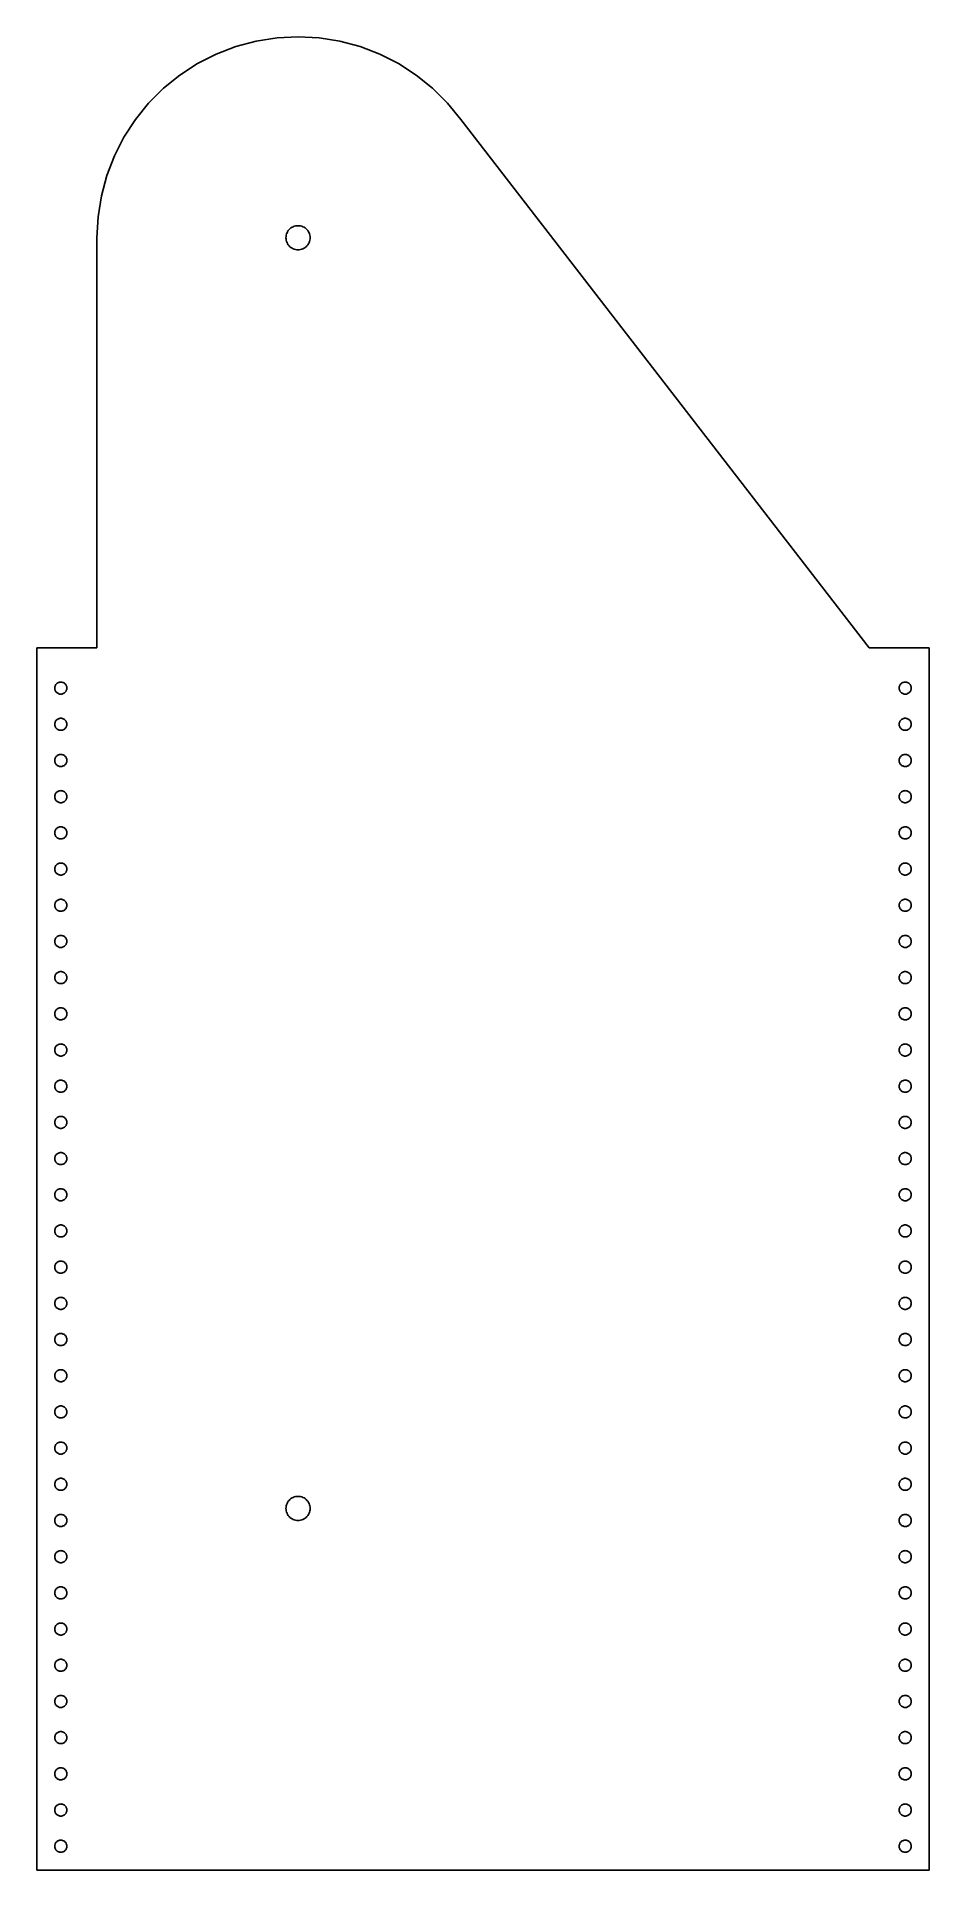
# Model space of a CAD drawing. Header units: metres. Extents: x 0 to 111, y 0 to 228.
import ezdxf

# ---------------------------------------------------------------- set-up
doc = ezdxf.new("R2010")
doc.units = ezdxf.units.M

msp = doc.modelspace()

# ---------------------------------------------------------------- linework, layer by layer
for p, q in [((32.5, 228), (29.8868, 227.863)), ((35.1132, 227.863), (32.5, 228)), ((22.3316, 225.839), (20, 224.651)), ((24.7746, 226.776), (22.3316, 225.839)), ((27.3022, 227.454), (24.7746, 226.776)), ((29.8868, 227.863), (27.3022, 227.454)), ((37.6978, 227.454), (35.1132, 227.863)), ((40.2254, 226.776), (37.6978, 227.454)), ((42.6684, 225.839), (40.2254, 226.776)), ((45, 224.651), (42.6684, 225.839)), ((20, 224.651), (17.8054, 223.225)), ((47.1946, 223.225), (45, 224.651)), ((15.7717, 221.579), (13.9214, 219.728)), ((17.8054, 223.225), (15.7717, 221.579)), ((49.2283, 221.579), (47.1946, 223.225)), ((51.0786, 219.728), (49.2283, 221.579)), ((13.9214, 219.728), (12.2746, 217.695)), ((52.7254, 217.695), (51.0786, 219.728)), ((12.2746, 217.695), (10.8493, 215.5)), ((103.5, 152), (52.7254, 217.695)), ((10.8493, 215.5), (9.66136, 213.168)), ((9.66136, 213.168), (8.72359, 210.725)), ((8.72359, 210.725), (8.0463, 208.198)), ((8.0463, 208.198), (7.63695, 205.613)), ((7.63695, 205.613), (7.5, 203)), ((7.5, 203), (7.5, 152)), ((31, 203), (31.0082, 203.157)), ((31.0082, 202.843), (31, 203)), ((31.0082, 203.157), (31.0328, 203.312)), ((31.0328, 203.312), (31.0734, 203.464)), ((31.0734, 203.464), (31.1297, 203.61)), ((31.1297, 203.61), (31.201, 203.75)), ((31.201, 203.75), (31.2865, 203.882)), ((31.2865, 203.882), (31.3853, 204.004)), ((31.3853, 204.004), (31.4963, 204.115)), ((31.4963, 204.115), (31.6183, 204.214)), ((31.6183, 204.214), (31.75, 204.299)), ((31.75, 204.299), (31.8899, 204.37)), ((31.8899, 204.37), (32.0365, 204.427)), ((32.0365, 204.427), (32.1881, 204.467)), ((32.1881, 204.467), (32.3432, 204.492)), ((32.3432, 204.492), (32.5, 204.5)), ((32.5, 204.5), (32.6568, 204.492)), ((32.6568, 204.492), (32.8119, 204.467)), ((32.8119, 204.467), (32.9635, 204.427)), ((32.9635, 204.427), (33.1101, 204.37)), ((33.1101, 204.37), (33.25, 204.299)), ((33.25, 204.299), (33.3817, 204.214)), ((33.3817, 204.214), (33.5037, 204.115)), ((33.5037, 204.115), (33.6147, 204.004)), ((33.6147, 204.004), (33.7135, 203.882)), ((33.7135, 203.882), (33.799, 203.75)), ((33.799, 203.75), (33.8703, 203.61)), ((33.8703, 203.61), (33.9266, 203.464)), ((33.9266, 203.464), (33.9672, 203.312)), ((33.9672, 203.312), (33.9918, 203.157)), ((33.9918, 203.157), (34, 203)), ((34, 203), (33.9918, 202.843)), ((31.0328, 202.688), (31.0082, 202.843)), ((31.0734, 202.536), (31.0328, 202.688)), ((31.1297, 202.39), (31.0734, 202.536)), ((31.201, 202.25), (31.1297, 202.39)), ((31.2865, 202.118), (31.201, 202.25)), ((31.3853, 201.996), (31.2865, 202.118)), ((31.4963, 201.885), (31.3853, 201.996)), ((31.6183, 201.786), (31.4963, 201.885)), ((31.75, 201.701), (31.6183, 201.786)), ((31.8899, 201.63), (31.75, 201.701)), ((32.0365, 201.573), (31.8899, 201.63)), ((32.1881, 201.533), (32.0365, 201.573)), ((32.3432, 201.508), (32.1881, 201.533)), ((32.5, 201.5), (32.3432, 201.508)), ((32.6568, 201.508), (32.5, 201.5)), ((32.8119, 201.533), (32.6568, 201.508)), ((32.9635, 201.573), (32.8119, 201.533)), ((33.1101, 201.63), (32.9635, 201.573)), ((33.25, 201.701), (33.1101, 201.63)), ((33.3817, 201.786), (33.25, 201.701)), ((33.5037, 201.885), (33.3817, 201.786)), ((33.6147, 201.996), (33.5037, 201.885)), ((33.7135, 202.118), (33.6147, 201.996)), ((33.799, 202.25), (33.7135, 202.118)), ((33.8703, 202.39), (33.799, 202.25)), ((33.9266, 202.536), (33.8703, 202.39)), ((33.9672, 202.688), (33.9266, 202.536)), ((33.9918, 202.843), (33.9672, 202.688)), ((7.5, 152), (0, 152)), ((0, 152), (0, 0)), ((111, 152), (103.5, 152)), ((111, 0), (111, 152)), ((2.25, 147), (2.2541, 147.078)), ((2.2541, 146.922), (2.25, 147)), ((2.2541, 147.078), (2.26639, 147.156)), ((2.26639, 146.844), (2.2541, 146.922)), ((2.26639, 147.156), (2.2867, 147.232)), ((2.2867, 146.768), (2.26639, 146.844)), ((2.2867, 147.232), (2.31483, 147.305)), ((2.31483, 146.695), (2.2867, 146.768)), ((2.31483, 147.305), (2.35048, 147.375)), ((2.35048, 146.625), (2.31483, 146.695)), ((2.35048, 147.375), (2.39323, 147.441)), ((2.39323, 146.559), (2.35048, 146.625)), ((2.39323, 147.441), (2.44263, 147.502)), ((2.44263, 146.498), (2.39323, 146.559)), ((2.44263, 147.502), (2.49814, 147.557)), ((2.49814, 146.443), (2.44263, 146.498)), ((2.49814, 147.557), (2.55916, 147.607)), ((2.55916, 146.393), (2.49814, 146.443)), ((2.55916, 147.607), (2.625, 147.65)), ((2.62498, 146.35), (2.55916, 146.393)), ((2.69495, 146.315), (2.62498, 146.35)), ((2.625, 147.65), (2.69495, 147.685)), ((2.69495, 147.685), (2.76823, 147.713)), ((2.76823, 146.287), (2.69495, 146.315)), ((2.76823, 147.713), (2.84406, 147.734)), ((2.84406, 146.266), (2.76823, 146.287)), ((2.84406, 147.734), (2.9216, 147.746)), ((2.9216, 146.254), (2.84406, 146.266)), ((2.9216, 147.746), (3, 147.75)), ((3, 146.25), (2.9216, 146.254)), ((3, 147.75), (3.07838, 147.746)), ((3.07838, 146.254), (3, 146.25)), ((3.07838, 147.746), (3.15593, 147.734)), ((3.15593, 146.266), (3.07838, 146.254)), ((3.15593, 147.734), (3.23175, 147.713)), ((3.23175, 146.287), (3.15593, 146.266)), ((3.23175, 147.713), (3.30504, 147.685)), ((3.30504, 146.315), (3.23175, 146.287)), ((3.30504, 147.685), (3.375, 147.65)), ((3.375, 146.35), (3.30504, 146.315)), ((3.375, 147.65), (3.44083, 147.607)), ((3.44083, 146.393), (3.375, 146.35)), ((3.44083, 147.607), (3.50185, 147.557)), ((3.50185, 146.443), (3.44083, 146.393)), ((3.50185, 147.557), (3.55736, 147.502)), ((3.55736, 146.498), (3.50185, 146.443)), ((3.55736, 147.502), (3.60675, 147.441)), ((3.60675, 146.559), (3.55736, 146.498)), ((3.60675, 147.441), (3.64951, 147.375)), ((3.64951, 146.625), (3.60675, 146.559)), ((3.64951, 147.375), (3.68515, 147.305)), ((3.68515, 146.695), (3.64951, 146.625)), ((3.68515, 147.305), (3.71329, 147.232)), ((3.71329, 146.768), (3.68515, 146.695)), ((3.71329, 147.232), (3.7336, 147.156)), ((3.7336, 146.844), (3.71329, 146.768)), ((3.7336, 147.156), (3.74588, 147.078)), ((3.74588, 146.922), (3.7336, 146.844)), ((3.74588, 147.078), (3.75, 147)), ((3.75, 147), (3.74588, 146.922)), ((107.25, 147), (107.254, 147.078)), ((107.254, 146.922), (107.25, 147)), ((107.254, 147.078), (107.266, 147.156)), ((107.266, 146.844), (107.254, 146.922)), ((107.266, 147.156), (107.287, 147.232)), ((107.287, 146.768), (107.266, 146.844)), ((107.287, 147.232), (107.315, 147.305)), ((107.315, 146.695), (107.287, 146.768)), ((107.315, 147.305), (107.35, 147.375)), ((107.35, 146.625), (107.315, 146.695)), ((107.35, 147.375), (107.393, 147.441)), ((107.393, 146.559), (107.35, 146.625)), ((107.393, 147.441), (107.443, 147.502)), ((107.443, 146.498), (107.393, 146.559)), ((107.443, 147.502), (107.498, 147.557)), ((107.498, 146.443), (107.443, 146.498)), ((107.498, 147.557), (107.559, 147.607)), ((107.559, 146.393), (107.498, 146.443)), ((107.559, 147.607), (107.625, 147.65)), ((107.625, 146.35), (107.559, 146.393)), ((107.625, 147.65), (107.695, 147.685)), ((107.695, 146.315), (107.625, 146.35)), ((107.695, 147.685), (107.768, 147.713)), ((107.768, 146.287), (107.695, 146.315)), ((107.768, 147.713), (107.844, 147.734)), ((107.844, 146.266), (107.768, 146.287)), ((107.844, 147.734), (107.922, 147.746)), ((107.922, 146.254), (107.844, 146.266)), ((107.922, 147.746), (108, 147.75)), ((108, 146.25), (107.922, 146.254)), ((108, 147.75), (108.078, 147.746)), ((108.078, 146.254), (108, 146.25)), ((108.078, 147.746), (108.156, 147.734)), ((108.156, 146.266), (108.078, 146.254)), ((108.156, 147.734), (108.232, 147.713)), ((108.232, 146.287), (108.156, 146.266)), ((108.232, 147.713), (108.305, 147.685)), ((108.305, 146.315), (108.232, 146.287)), ((108.305, 147.685), (108.375, 147.65)), ((108.375, 146.35), (108.305, 146.315)), ((108.375, 147.65), (108.441, 147.607)), ((108.441, 146.393), (108.375, 146.35)), ((108.441, 147.607), (108.502, 147.557)), ((108.502, 146.443), (108.441, 146.393)), ((108.502, 147.557), (108.557, 147.502)), ((108.557, 146.498), (108.502, 146.443)), ((108.557, 147.502), (108.607, 147.441)), ((108.607, 146.559), (108.557, 146.498)), ((108.607, 147.441), (108.65, 147.375)), ((108.65, 146.625), (108.607, 146.559)), ((108.65, 147.375), (108.685, 147.305)), ((108.685, 146.695), (108.65, 146.625)), ((108.685, 147.305), (108.713, 147.232)), ((108.713, 146.768), (108.685, 146.695)), ((108.713, 147.232), (108.734, 147.156)), ((108.734, 146.844), (108.713, 146.768)), ((108.734, 147.156), (108.746, 147.078)), ((108.746, 146.922), (108.734, 146.844)), ((108.746, 147.078), (108.75, 147)), ((108.75, 147), (108.746, 146.922)), ((2.25, 142.5), (2.2541, 142.578)), ((2.2541, 142.422), (2.25, 142.5)), ((2.2541, 142.578), (2.26639, 142.656)), ((2.26639, 142.344), (2.2541, 142.422)), ((2.26639, 142.656), (2.2867, 142.732)), ((2.2867, 142.268), (2.26639, 142.344)), ((2.2867, 142.732), (2.31483, 142.805)), ((2.31483, 142.195), (2.2867, 142.268)), ((2.31483, 142.805), (2.35048, 142.875)), ((2.35048, 142.125), (2.31483, 142.195)), ((2.35048, 142.875), (2.39323, 142.941)), ((2.39323, 142.059), (2.35048, 142.125)), ((2.39323, 142.941), (2.44263, 143.002)), ((2.44263, 141.998), (2.39323, 142.059)), ((2.44263, 143.002), (2.49814, 143.057)), ((2.49814, 141.943), (2.44263, 141.998)), ((2.49814, 143.057), (2.55916, 143.107)), ((2.55916, 141.893), (2.49814, 141.943)), ((2.55916, 143.107), (2.625, 143.15)), ((2.62498, 141.85), (2.55916, 141.893)), ((2.69495, 141.815), (2.62498, 141.85)), ((2.625, 143.15), (2.69495, 143.185)), ((2.69495, 143.185), (2.76823, 143.213)), ((2.76823, 141.787), (2.69495, 141.815)), ((2.76823, 143.213), (2.84406, 143.234)), ((2.84406, 141.766), (2.76823, 141.787)), ((2.84406, 143.234), (2.9216, 143.246)), ((2.9216, 141.754), (2.84406, 141.766)), ((2.9216, 143.246), (3, 143.25)), ((3, 141.75), (2.9216, 141.754)), ((3, 143.25), (3.07838, 143.246)), ((3.07838, 141.754), (3, 141.75)), ((3.07838, 143.246), (3.15593, 143.234)), ((3.15593, 141.766), (3.07838, 141.754)), ((3.15593, 143.234), (3.23175, 143.213)), ((3.23175, 141.787), (3.15593, 141.766)), ((3.23175, 143.213), (3.30504, 143.185)), ((3.30504, 141.815), (3.23175, 141.787)), ((3.30504, 143.185), (3.375, 143.15)), ((3.375, 141.85), (3.30504, 141.815)), ((3.375, 143.15), (3.44083, 143.107)), ((3.44083, 141.893), (3.375, 141.85)), ((3.44083, 143.107), (3.50185, 143.057)), ((3.50185, 141.943), (3.44083, 141.893)), ((3.50185, 143.057), (3.55736, 143.002)), ((3.55736, 141.998), (3.50185, 141.943)), ((3.55736, 143.002), (3.60675, 142.941)), ((3.60675, 142.059), (3.55736, 141.998)), ((3.60675, 142.941), (3.64951, 142.875)), ((3.64951, 142.125), (3.60675, 142.059)), ((3.64951, 142.875), (3.68515, 142.805)), ((3.68515, 142.195), (3.64951, 142.125)), ((3.68515, 142.805), (3.71329, 142.732)), ((3.71329, 142.268), (3.68515, 142.195)), ((3.71329, 142.732), (3.7336, 142.656)), ((3.7336, 142.344), (3.71329, 142.268)), ((3.7336, 142.656), (3.74588, 142.578)), ((3.74588, 142.422), (3.7336, 142.344)), ((3.74588, 142.578), (3.75, 142.5)), ((3.75, 142.5), (3.74588, 142.422)), ((107.25, 142.5), (107.254, 142.578)), ((107.254, 142.422), (107.25, 142.5)), ((107.254, 142.578), (107.266, 142.656)), ((107.266, 142.344), (107.254, 142.422)), ((107.266, 142.656), (107.287, 142.732)), ((107.287, 142.268), (107.266, 142.344)), ((107.287, 142.732), (107.315, 142.805)), ((107.315, 142.195), (107.287, 142.268)), ((107.315, 142.805), (107.35, 142.875)), ((107.35, 142.125), (107.315, 142.195)), ((107.35, 142.875), (107.393, 142.941)), ((107.393, 142.059), (107.35, 142.125)), ((107.393, 142.941), (107.443, 143.002)), ((107.443, 141.998), (107.393, 142.059)), ((107.443, 143.002), (107.498, 143.057)), ((107.498, 141.943), (107.443, 141.998)), ((107.498, 143.057), (107.559, 143.107)), ((107.559, 141.893), (107.498, 141.943)), ((107.559, 143.107), (107.625, 143.15)), ((107.625, 141.85), (107.559, 141.893)), ((107.625, 143.15), (107.695, 143.185)), ((107.695, 141.815), (107.625, 141.85)), ((107.695, 143.185), (107.768, 143.213)), ((107.768, 141.787), (107.695, 141.815)), ((107.768, 143.213), (107.844, 143.234)), ((107.844, 141.766), (107.768, 141.787)), ((107.844, 143.234), (107.922, 143.246)), ((107.922, 141.754), (107.844, 141.766)), ((107.922, 143.246), (108, 143.25)), ((108, 141.75), (107.922, 141.754)), ((108, 143.25), (108.078, 143.246)), ((108.078, 141.754), (108, 141.75)), ((108.078, 143.246), (108.156, 143.234)), ((108.156, 141.766), (108.078, 141.754)), ((108.156, 143.234), (108.232, 143.213)), ((108.232, 141.787), (108.156, 141.766)), ((108.232, 143.213), (108.305, 143.185)), ((108.305, 141.815), (108.232, 141.787)), ((108.305, 143.185), (108.375, 143.15)), ((108.375, 141.85), (108.305, 141.815)), ((108.375, 143.15), (108.441, 143.107)), ((108.441, 141.893), (108.375, 141.85)), ((108.441, 143.107), (108.502, 143.057)), ((108.502, 141.943), (108.441, 141.893)), ((108.502, 143.057), (108.557, 143.002)), ((108.557, 141.998), (108.502, 141.943)), ((108.557, 143.002), (108.607, 142.941)), ((108.607, 142.059), (108.557, 141.998)), ((108.607, 142.941), (108.65, 142.875)), ((108.65, 142.125), (108.607, 142.059)), ((108.65, 142.875), (108.685, 142.805)), ((108.685, 142.195), (108.65, 142.125)), ((108.685, 142.805), (108.713, 142.732)), ((108.713, 142.268), (108.685, 142.195)), ((108.713, 142.732), (108.734, 142.656)), ((108.734, 142.344), (108.713, 142.268)), ((108.734, 142.656), (108.746, 142.578)), ((108.746, 142.422), (108.734, 142.344)), ((108.746, 142.578), (108.75, 142.5)), ((108.75, 142.5), (108.746, 142.422)), ((2.25, 138), (2.2541, 138.078)), ((2.2541, 137.922), (2.25, 138)), ((2.2541, 138.078), (2.26639, 138.156)), ((2.26639, 137.844), (2.2541, 137.922)), ((2.26639, 138.156), (2.2867, 138.232)), ((2.2867, 137.768), (2.26639, 137.844)), ((2.2867, 138.232), (2.31483, 138.305)), ((2.31483, 137.695), (2.2867, 137.768)), ((2.31483, 138.305), (2.35048, 138.375)), ((2.35048, 137.625), (2.31483, 137.695)), ((2.35048, 138.375), (2.39323, 138.441)), ((2.39323, 137.559), (2.35048, 137.625)), ((2.39323, 138.441), (2.44263, 138.502)), ((2.44263, 137.498), (2.39323, 137.559)), ((2.44263, 138.502), (2.49814, 138.557)), ((2.49814, 137.443), (2.44263, 137.498)), ((2.49814, 138.557), (2.55916, 138.607)), ((2.55916, 137.393), (2.49814, 137.443)), ((2.55916, 138.607), (2.625, 138.65)), ((2.62498, 137.35), (2.55916, 137.393)), ((2.69495, 137.315), (2.62498, 137.35)), ((2.625, 138.65), (2.69495, 138.685)), ((2.69495, 138.685), (2.76823, 138.713)), ((2.76823, 137.287), (2.69495, 137.315)), ((2.76823, 138.713), (2.84406, 138.734)), ((2.84406, 137.266), (2.76823, 137.287)), ((2.84406, 138.734), (2.9216, 138.746)), ((2.9216, 137.254), (2.84406, 137.266)), ((2.9216, 138.746), (3, 138.75)), ((3, 137.25), (2.9216, 137.254)), ((3, 138.75), (3.07838, 138.746)), ((3.07838, 137.254), (3, 137.25)), ((3.07838, 138.746), (3.15593, 138.734)), ((3.15593, 137.266), (3.07838, 137.254)), ((3.15593, 138.734), (3.23175, 138.713)), ((3.23175, 137.287), (3.15593, 137.266)), ((3.23175, 138.713), (3.30504, 138.685)), ((3.30504, 137.315), (3.23175, 137.287)), ((3.30504, 138.685), (3.375, 138.65)), ((3.375, 137.35), (3.30504, 137.315)), ((3.375, 138.65), (3.44083, 138.607)), ((3.44083, 137.393), (3.375, 137.35)), ((3.44083, 138.607), (3.50185, 138.557)), ((3.50185, 137.443), (3.44083, 137.393)), ((3.50185, 138.557), (3.55736, 138.502)), ((3.55736, 137.498), (3.50185, 137.443)), ((3.55736, 138.502), (3.60675, 138.441)), ((3.60675, 137.559), (3.55736, 137.498)), ((3.60675, 138.441), (3.64951, 138.375)), ((3.64951, 137.625), (3.60675, 137.559)), ((3.64951, 138.375), (3.68515, 138.305)), ((3.68515, 137.695), (3.64951, 137.625)), ((3.68515, 138.305), (3.71329, 138.232)), ((3.71329, 137.768), (3.68515, 137.695)), ((3.71329, 138.232), (3.7336, 138.156)), ((3.7336, 137.844), (3.71329, 137.768)), ((3.7336, 138.156), (3.74588, 138.078)), ((3.74588, 137.922), (3.7336, 137.844)), ((3.74588, 138.078), (3.75, 138)), ((3.75, 138), (3.74588, 137.922)), ((107.25, 138), (107.254, 138.078)), ((107.254, 137.922), (107.25, 138)), ((107.254, 138.078), (107.266, 138.156)), ((107.266, 137.844), (107.254, 137.922)), ((107.266, 138.156), (107.287, 138.232)), ((107.287, 137.768), (107.266, 137.844)), ((107.287, 138.232), (107.315, 138.305)), ((107.315, 137.695), (107.287, 137.768)), ((107.315, 138.305), (107.35, 138.375)), ((107.35, 137.625), (107.315, 137.695)), ((107.35, 138.375), (107.393, 138.441)), ((107.393, 137.559), (107.35, 137.625)), ((107.393, 138.441), (107.443, 138.502)), ((107.443, 137.498), (107.393, 137.559)), ((107.443, 138.502), (107.498, 138.557)), ((107.498, 137.443), (107.443, 137.498)), ((107.498, 138.557), (107.559, 138.607)), ((107.559, 137.393), (107.498, 137.443)), ((107.559, 138.607), (107.625, 138.65)), ((107.625, 137.35), (107.559, 137.393)), ((107.625, 138.65), (107.695, 138.685)), ((107.695, 137.315), (107.625, 137.35)), ((107.695, 138.685), (107.768, 138.713)), ((107.768, 137.287), (107.695, 137.315)), ((107.768, 138.713), (107.844, 138.734)), ((107.844, 137.266), (107.768, 137.287)), ((107.844, 138.734), (107.922, 138.746)), ((107.922, 137.254), (107.844, 137.266)), ((107.922, 138.746), (108, 138.75)), ((108, 137.25), (107.922, 137.254)), ((108, 138.75), (108.078, 138.746)), ((108.078, 137.254), (108, 137.25)), ((108.078, 138.746), (108.156, 138.734)), ((108.156, 137.266), (108.078, 137.254)), ((108.156, 138.734), (108.232, 138.713)), ((108.232, 137.287), (108.156, 137.266)), ((108.232, 138.713), (108.305, 138.685)), ((108.305, 137.315), (108.232, 137.287)), ((108.305, 138.685), (108.375, 138.65)), ((108.375, 137.35), (108.305, 137.315)), ((108.375, 138.65), (108.441, 138.607)), ((108.441, 137.393), (108.375, 137.35)), ((108.441, 138.607), (108.502, 138.557)), ((108.502, 137.443), (108.441, 137.393)), ((108.502, 138.557), (108.557, 138.502)), ((108.557, 137.498), (108.502, 137.443)), ((108.557, 138.502), (108.607, 138.441)), ((108.607, 137.559), (108.557, 137.498)), ((108.607, 138.441), (108.65, 138.375)), ((108.65, 137.625), (108.607, 137.559)), ((108.65, 138.375), (108.685, 138.305)), ((108.685, 137.695), (108.65, 137.625)), ((108.685, 138.305), (108.713, 138.232)), ((108.713, 137.768), (108.685, 137.695)), ((108.713, 138.232), (108.734, 138.156)), ((108.734, 137.844), (108.713, 137.768)), ((108.734, 138.156), (108.746, 138.078)), ((108.746, 137.922), (108.734, 137.844)), ((108.746, 138.078), (108.75, 138)), ((108.75, 138), (108.746, 137.922)), ((2.25, 133.5), (2.2541, 133.578)), ((2.2541, 133.422), (2.25, 133.5)), ((2.2541, 133.578), (2.26639, 133.656)), ((2.26639, 133.344), (2.2541, 133.422)), ((2.26639, 133.656), (2.2867, 133.732)), ((2.2867, 133.268), (2.26639, 133.344)), ((2.2867, 133.732), (2.31483, 133.805)), ((2.31483, 133.195), (2.2867, 133.268)), ((2.31483, 133.805), (2.35048, 133.875)), ((2.35048, 133.125), (2.31483, 133.195)), ((2.35048, 133.875), (2.39323, 133.941)), ((2.39323, 133.059), (2.35048, 133.125)), ((2.39323, 133.941), (2.44263, 134.002)), ((2.44263, 132.998), (2.39323, 133.059)), ((2.44263, 134.002), (2.49814, 134.057)), ((2.49814, 132.943), (2.44263, 132.998)), ((2.49814, 134.057), (2.55916, 134.107)), ((2.55916, 132.893), (2.49814, 132.943)), ((2.55916, 134.107), (2.625, 134.15)), ((2.62498, 132.85), (2.55916, 132.893)), ((2.69495, 132.815), (2.62498, 132.85)), ((2.625, 134.15), (2.69495, 134.185)), ((2.69495, 134.185), (2.76823, 134.213)), ((2.76823, 132.787), (2.69495, 132.815)), ((2.76823, 134.213), (2.84406, 134.234)), ((2.84406, 132.766), (2.76823, 132.787)), ((2.84406, 134.234), (2.9216, 134.246)), ((2.9216, 132.754), (2.84406, 132.766)), ((2.9216, 134.246), (3, 134.25)), ((3, 132.75), (2.9216, 132.754)), ((3, 134.25), (3.07838, 134.246)), ((3.07838, 132.754), (3, 132.75)), ((3.07838, 134.246), (3.15593, 134.234)), ((3.15593, 132.766), (3.07838, 132.754)), ((3.15593, 134.234), (3.23175, 134.213)), ((3.23175, 132.787), (3.15593, 132.766)), ((3.23175, 134.213), (3.30504, 134.185)), ((3.30504, 132.815), (3.23175, 132.787)), ((3.30504, 134.185), (3.375, 134.15)), ((3.375, 132.85), (3.30504, 132.815)), ((3.375, 134.15), (3.44083, 134.107)), ((3.44083, 132.893), (3.375, 132.85)), ((3.44083, 134.107), (3.50185, 134.057)), ((3.50185, 132.943), (3.44083, 132.893)), ((3.50185, 134.057), (3.55736, 134.002)), ((3.55736, 132.998), (3.50185, 132.943)), ((3.55736, 134.002), (3.60675, 133.941)), ((3.60675, 133.059), (3.55736, 132.998)), ((3.60675, 133.941), (3.64951, 133.875)), ((3.64951, 133.125), (3.60675, 133.059)), ((3.64951, 133.875), (3.68515, 133.805)), ((3.68515, 133.195), (3.64951, 133.125)), ((3.68515, 133.805), (3.71329, 133.732)), ((3.71329, 133.268), (3.68515, 133.195)), ((3.71329, 133.732), (3.7336, 133.656)), ((3.7336, 133.344), (3.71329, 133.268)), ((3.7336, 133.656), (3.74588, 133.578)), ((3.74588, 133.422), (3.7336, 133.344)), ((3.74588, 133.578), (3.75, 133.5)), ((3.75, 133.5), (3.74588, 133.422)), ((107.25, 133.5), (107.254, 133.578)), ((107.254, 133.422), (107.25, 133.5)), ((107.254, 133.578), (107.266, 133.656)), ((107.266, 133.344), (107.254, 133.422)), ((107.266, 133.656), (107.287, 133.732)), ((107.287, 133.268), (107.266, 133.344)), ((107.287, 133.732), (107.315, 133.805)), ((107.315, 133.195), (107.287, 133.268)), ((107.315, 133.805), (107.35, 133.875)), ((107.35, 133.125), (107.315, 133.195)), ((107.35, 133.875), (107.393, 133.941)), ((107.393, 133.059), (107.35, 133.125)), ((107.393, 133.941), (107.443, 134.002)), ((107.443, 132.998), (107.393, 133.059)), ((107.443, 134.002), (107.498, 134.057)), ((107.498, 132.943), (107.443, 132.998)), ((107.498, 134.057), (107.559, 134.107)), ((107.559, 132.893), (107.498, 132.943)), ((107.559, 134.107), (107.625, 134.15)), ((107.625, 132.85), (107.559, 132.893)), ((107.625, 134.15), (107.695, 134.185)), ((107.695, 132.815), (107.625, 132.85)), ((107.695, 134.185), (107.768, 134.213)), ((107.768, 132.787), (107.695, 132.815)), ((107.768, 134.213), (107.844, 134.234)), ((107.844, 132.766), (107.768, 132.787)), ((107.844, 134.234), (107.922, 134.246)), ((107.922, 132.754), (107.844, 132.766)), ((107.922, 134.246), (108, 134.25)), ((108, 132.75), (107.922, 132.754)), ((108, 134.25), (108.078, 134.246)), ((108.078, 132.754), (108, 132.75)), ((108.078, 134.246), (108.156, 134.234)), ((108.156, 132.766), (108.078, 132.754)), ((108.156, 134.234), (108.232, 134.213)), ((108.232, 132.787), (108.156, 132.766)), ((108.232, 134.213), (108.305, 134.185)), ((108.305, 132.815), (108.232, 132.787)), ((108.305, 134.185), (108.375, 134.15)), ((108.375, 132.85), (108.305, 132.815)), ((108.375, 134.15), (108.441, 134.107)), ((108.441, 132.893), (108.375, 132.85)), ((108.441, 134.107), (108.502, 134.057)), ((108.502, 132.943), (108.441, 132.893)), ((108.502, 134.057), (108.557, 134.002)), ((108.557, 132.998), (108.502, 132.943)), ((108.557, 134.002), (108.607, 133.941)), ((108.607, 133.059), (108.557, 132.998)), ((108.607, 133.941), (108.65, 133.875)), ((108.65, 133.125), (108.607, 133.059)), ((108.65, 133.875), (108.685, 133.805)), ((108.685, 133.195), (108.65, 133.125)), ((108.685, 133.805), (108.713, 133.732)), ((108.713, 133.268), (108.685, 133.195)), ((108.713, 133.732), (108.734, 133.656)), ((108.734, 133.344), (108.713, 133.268)), ((108.734, 133.656), (108.746, 133.578)), ((108.746, 133.422), (108.734, 133.344)), ((108.746, 133.578), (108.75, 133.5)), ((108.75, 133.5), (108.746, 133.422)), ((2.25, 129), (2.2541, 129.078)), ((2.2541, 128.922), (2.25, 129)), ((2.2541, 129.078), (2.26639, 129.156)), ((2.26639, 128.844), (2.2541, 128.922)), ((2.26639, 129.156), (2.2867, 129.232)), ((2.2867, 128.768), (2.26639, 128.844)), ((2.2867, 129.232), (2.31483, 129.305)), ((2.31483, 128.695), (2.2867, 128.768)), ((2.31483, 129.305), (2.35048, 129.375)), ((2.35048, 128.625), (2.31483, 128.695)), ((2.35048, 129.375), (2.39323, 129.441)), ((2.39323, 128.559), (2.35048, 128.625)), ((2.39323, 129.441), (2.44263, 129.502)), ((2.44263, 128.498), (2.39323, 128.559)), ((2.44263, 129.502), (2.49814, 129.557)), ((2.49814, 128.443), (2.44263, 128.498)), ((2.49814, 129.557), (2.55916, 129.607)), ((2.55916, 128.393), (2.49814, 128.443)), ((2.55916, 129.607), (2.625, 129.65)), ((2.62498, 128.35), (2.55916, 128.393)), ((2.69495, 128.315), (2.62498, 128.35)), ((2.625, 129.65), (2.69495, 129.685)), ((2.69495, 129.685), (2.76823, 129.713)), ((2.76823, 128.287), (2.69495, 128.315)), ((2.76823, 129.713), (2.84406, 129.734)), ((2.84406, 128.266), (2.76823, 128.287)), ((2.84406, 129.734), (2.9216, 129.746)), ((2.9216, 128.254), (2.84406, 128.266)), ((2.9216, 129.746), (3, 129.75)), ((3, 128.25), (2.9216, 128.254)), ((3, 129.75), (3.07838, 129.746)), ((3.07838, 128.254), (3, 128.25)), ((3.07838, 129.746), (3.15593, 129.734)), ((3.15593, 128.266), (3.07838, 128.254)), ((3.15593, 129.734), (3.23175, 129.713)), ((3.23175, 128.287), (3.15593, 128.266)), ((3.23175, 129.713), (3.30504, 129.685)), ((3.30504, 128.315), (3.23175, 128.287)), ((3.30504, 129.685), (3.375, 129.65)), ((3.375, 128.35), (3.30504, 128.315)), ((3.375, 129.65), (3.44083, 129.607)), ((3.44083, 128.393), (3.375, 128.35)), ((3.44083, 129.607), (3.50185, 129.557)), ((3.50185, 128.443), (3.44083, 128.393)), ((3.50185, 129.557), (3.55736, 129.502)), ((3.55736, 128.498), (3.50185, 128.443)), ((3.55736, 129.502), (3.60675, 129.441)), ((3.60675, 128.559), (3.55736, 128.498)), ((3.60675, 129.441), (3.64951, 129.375)), ((3.64951, 128.625), (3.60675, 128.559)), ((3.64951, 129.375), (3.68515, 129.305)), ((3.68515, 128.695), (3.64951, 128.625)), ((3.68515, 129.305), (3.71329, 129.232)), ((3.71329, 128.768), (3.68515, 128.695)), ((3.71329, 129.232), (3.7336, 129.156)), ((3.7336, 128.844), (3.71329, 128.768)), ((3.7336, 129.156), (3.74588, 129.078)), ((3.74588, 128.922), (3.7336, 128.844)), ((3.74588, 129.078), (3.75, 129)), ((3.75, 129), (3.74588, 128.922)), ((107.25, 129), (107.254, 129.078)), ((107.254, 128.922), (107.25, 129)), ((107.254, 129.078), (107.266, 129.156)), ((107.266, 128.844), (107.254, 128.922)), ((107.266, 129.156), (107.287, 129.232)), ((107.287, 128.768), (107.266, 128.844)), ((107.287, 129.232), (107.315, 129.305)), ((107.315, 128.695), (107.287, 128.768)), ((107.315, 129.305), (107.35, 129.375)), ((107.35, 128.625), (107.315, 128.695)), ((107.35, 129.375), (107.393, 129.441)), ((107.393, 128.559), (107.35, 128.625)), ((107.393, 129.441), (107.443, 129.502)), ((107.443, 128.498), (107.393, 128.559)), ((107.443, 129.502), (107.498, 129.557)), ((107.498, 128.443), (107.443, 128.498)), ((107.498, 129.557), (107.559, 129.607)), ((107.559, 128.393), (107.498, 128.443)), ((107.559, 129.607), (107.625, 129.65)), ((107.625, 128.35), (107.559, 128.393)), ((107.625, 129.65), (107.695, 129.685)), ((107.695, 128.315), (107.625, 128.35)), ((107.695, 129.685), (107.768, 129.713)), ((107.768, 128.287), (107.695, 128.315)), ((107.768, 129.713), (107.844, 129.734)), ((107.844, 128.266), (107.768, 128.287)), ((107.844, 129.734), (107.922, 129.746)), ((107.922, 128.254), (107.844, 128.266)), ((107.922, 129.746), (108, 129.75)), ((108, 128.25), (107.922, 128.254)), ((108, 129.75), (108.078, 129.746)), ((108.078, 128.254), (108, 128.25)), ((108.078, 129.746), (108.156, 129.734)), ((108.156, 128.266), (108.078, 128.254)), ((108.156, 129.734), (108.232, 129.713)), ((108.232, 128.287), (108.156, 128.266)), ((108.232, 129.713), (108.305, 129.685)), ((108.305, 128.315), (108.232, 128.287)), ((108.305, 129.685), (108.375, 129.65)), ((108.375, 128.35), (108.305, 128.315)), ((108.375, 129.65), (108.441, 129.607)), ((108.441, 128.393), (108.375, 128.35)), ((108.441, 129.607), (108.502, 129.557)), ((108.502, 128.443), (108.441, 128.393)), ((108.502, 129.557), (108.557, 129.502)), ((108.557, 128.498), (108.502, 128.443)), ((108.557, 129.502), (108.607, 129.441)), ((108.607, 128.559), (108.557, 128.498)), ((108.607, 129.441), (108.65, 129.375)), ((108.65, 128.625), (108.607, 128.559)), ((108.65, 129.375), (108.685, 129.305)), ((108.685, 128.695), (108.65, 128.625)), ((108.685, 129.305), (108.713, 129.232)), ((108.713, 128.768), (108.685, 128.695)), ((108.713, 129.232), (108.734, 129.156)), ((108.734, 128.844), (108.713, 128.768)), ((108.734, 129.156), (108.746, 129.078)), ((108.746, 128.922), (108.734, 128.844)), ((108.746, 129.078), (108.75, 129)), ((108.75, 129), (108.746, 128.922)), ((2.25, 124.5), (2.2541, 124.578)), ((2.2541, 124.422), (2.25, 124.5)), ((2.2541, 124.578), (2.26639, 124.656)), ((2.26639, 124.344), (2.2541, 124.422)), ((2.26639, 124.656), (2.2867, 124.732)), ((2.2867, 124.268), (2.26639, 124.344)), ((2.2867, 124.732), (2.31483, 124.805)), ((2.31483, 124.195), (2.2867, 124.268)), ((2.31483, 124.805), (2.35048, 124.875)), ((2.35048, 124.125), (2.31483, 124.195)), ((2.35048, 124.875), (2.39323, 124.941)), ((2.39323, 124.059), (2.35048, 124.125)), ((2.39323, 124.941), (2.44263, 125.002)), ((2.44263, 123.998), (2.39323, 124.059)), ((2.44263, 125.002), (2.49814, 125.057)), ((2.49814, 123.943), (2.44263, 123.998)), ((2.49814, 125.057), (2.55916, 125.107)), ((2.55916, 123.893), (2.49814, 123.943)), ((2.55916, 125.107), (2.625, 125.15)), ((2.62498, 123.85), (2.55916, 123.893)), ((2.69495, 123.815), (2.62498, 123.85)), ((2.625, 125.15), (2.69495, 125.185)), ((2.69495, 125.185), (2.76823, 125.213)), ((2.76823, 123.787), (2.69495, 123.815)), ((2.76823, 125.213), (2.84406, 125.234)), ((2.84406, 123.766), (2.76823, 123.787)), ((2.84406, 125.234), (2.9216, 125.246)), ((2.9216, 123.754), (2.84406, 123.766)), ((2.9216, 125.246), (3, 125.25)), ((3, 123.75), (2.9216, 123.754)), ((3, 125.25), (3.07838, 125.246)), ((3.07838, 123.754), (3, 123.75)), ((3.07838, 125.246), (3.15593, 125.234)), ((3.15593, 123.766), (3.07838, 123.754)), ((3.15593, 125.234), (3.23175, 125.213)), ((3.23175, 123.787), (3.15593, 123.766)), ((3.23175, 125.213), (3.30504, 125.185)), ((3.30504, 123.815), (3.23175, 123.787)), ((3.30504, 125.185), (3.375, 125.15)), ((3.375, 123.85), (3.30504, 123.815)), ((3.375, 125.15), (3.44083, 125.107)), ((3.44083, 123.893), (3.375, 123.85)), ((3.44083, 125.107), (3.50185, 125.057)), ((3.50185, 123.943), (3.44083, 123.893)), ((3.50185, 125.057), (3.55736, 125.002)), ((3.55736, 123.998), (3.50185, 123.943)), ((3.55736, 125.002), (3.60675, 124.941)), ((3.60675, 124.059), (3.55736, 123.998)), ((3.60675, 124.941), (3.64951, 124.875)), ((3.64951, 124.125), (3.60675, 124.059)), ((3.64951, 124.875), (3.68515, 124.805)), ((3.68515, 124.195), (3.64951, 124.125)), ((3.68515, 124.805), (3.71329, 124.732)), ((3.71329, 124.268), (3.68515, 124.195)), ((3.71329, 124.732), (3.7336, 124.656)), ((3.7336, 124.344), (3.71329, 124.268)), ((3.7336, 124.656), (3.74588, 124.578)), ((3.74588, 124.422), (3.7336, 124.344)), ((3.74588, 124.578), (3.75, 124.5)), ((3.75, 124.5), (3.74588, 124.422)), ((107.25, 124.5), (107.254, 124.578)), ((107.254, 124.422), (107.25, 124.5)), ((107.254, 124.578), (107.266, 124.656)), ((107.266, 124.344), (107.254, 124.422)), ((107.266, 124.656), (107.287, 124.732)), ((107.287, 124.268), (107.266, 124.344)), ((107.287, 124.732), (107.315, 124.805)), ((107.315, 124.195), (107.287, 124.268)), ((107.315, 124.805), (107.35, 124.875)), ((107.35, 124.125), (107.315, 124.195)), ((107.35, 124.875), (107.393, 124.941)), ((107.393, 124.059), (107.35, 124.125)), ((107.393, 124.941), (107.443, 125.002)), ((107.443, 123.998), (107.393, 124.059)), ((107.443, 125.002), (107.498, 125.057)), ((107.498, 123.943), (107.443, 123.998)), ((107.498, 125.057), (107.559, 125.107)), ((107.559, 123.893), (107.498, 123.943)), ((107.559, 125.107), (107.625, 125.15)), ((107.625, 123.85), (107.559, 123.893)), ((107.625, 125.15), (107.695, 125.185)), ((107.695, 123.815), (107.625, 123.85)), ((107.695, 125.185), (107.768, 125.213)), ((107.768, 123.787), (107.695, 123.815)), ((107.768, 125.213), (107.844, 125.234)), ((107.844, 123.766), (107.768, 123.787)), ((107.844, 125.234), (107.922, 125.246)), ((107.922, 123.754), (107.844, 123.766)), ((107.922, 125.246), (108, 125.25)), ((108, 123.75), (107.922, 123.754)), ((108, 125.25), (108.078, 125.246)), ((108.078, 123.754), (108, 123.75)), ((108.078, 125.246), (108.156, 125.234)), ((108.156, 123.766), (108.078, 123.754)), ((108.156, 125.234), (108.232, 125.213)), ((108.232, 123.787), (108.156, 123.766)), ((108.232, 125.213), (108.305, 125.185)), ((108.305, 123.815), (108.232, 123.787)), ((108.305, 125.185), (108.375, 125.15)), ((108.375, 123.85), (108.305, 123.815)), ((108.375, 125.15), (108.441, 125.107)), ((108.441, 123.893), (108.375, 123.85)), ((108.441, 125.107), (108.502, 125.057)), ((108.502, 123.943), (108.441, 123.893)), ((108.502, 125.057), (108.557, 125.002)), ((108.557, 123.998), (108.502, 123.943)), ((108.557, 125.002), (108.607, 124.941)), ((108.607, 124.059), (108.557, 123.998)), ((108.607, 124.941), (108.65, 124.875)), ((108.65, 124.125), (108.607, 124.059)), ((108.65, 124.875), (108.685, 124.805)), ((108.685, 124.195), (108.65, 124.125)), ((108.685, 124.805), (108.713, 124.732)), ((108.713, 124.268), (108.685, 124.195)), ((108.713, 124.732), (108.734, 124.656)), ((108.734, 124.344), (108.713, 124.268)), ((108.734, 124.656), (108.746, 124.578)), ((108.746, 124.422), (108.734, 124.344)), ((108.746, 124.578), (108.75, 124.5)), ((108.75, 124.5), (108.746, 124.422)), ((2.25, 120), (2.2541, 120.078)), ((2.2541, 119.922), (2.25, 120)), ((2.2541, 120.078), (2.26639, 120.156)), ((2.26639, 119.844), (2.2541, 119.922)), ((2.26639, 120.156), (2.2867, 120.232)), ((2.2867, 119.768), (2.26639, 119.844)), ((2.2867, 120.232), (2.31483, 120.305)), ((2.31483, 119.695), (2.2867, 119.768)), ((2.31483, 120.305), (2.35048, 120.375)), ((2.35048, 119.625), (2.31483, 119.695)), ((2.35048, 120.375), (2.39323, 120.441)), ((2.39323, 119.559), (2.35048, 119.625)), ((2.39323, 120.441), (2.44263, 120.502)), ((2.44263, 119.498), (2.39323, 119.559)), ((2.44263, 120.502), (2.49814, 120.557)), ((2.49814, 119.443), (2.44263, 119.498)), ((2.49814, 120.557), (2.55916, 120.607)), ((2.55916, 119.393), (2.49814, 119.443)), ((2.55916, 120.607), (2.625, 120.65)), ((2.62498, 119.35), (2.55916, 119.393)), ((2.69495, 119.315), (2.62498, 119.35)), ((2.625, 120.65), (2.69495, 120.685)), ((2.69495, 120.685), (2.76823, 120.713)), ((2.76823, 119.287), (2.69495, 119.315)), ((2.76823, 120.713), (2.84406, 120.734)), ((2.84406, 119.266), (2.76823, 119.287)), ((2.84406, 120.734), (2.9216, 120.746)), ((2.9216, 119.254), (2.84406, 119.266)), ((2.9216, 120.746), (3, 120.75)), ((3, 119.25), (2.9216, 119.254)), ((3, 120.75), (3.07838, 120.746)), ((3.07838, 119.254), (3, 119.25)), ((3.07838, 120.746), (3.15593, 120.734)), ((3.15593, 119.266), (3.07838, 119.254)), ((3.15593, 120.734), (3.23175, 120.713)), ((3.23175, 119.287), (3.15593, 119.266)), ((3.23175, 120.713), (3.30504, 120.685)), ((3.30504, 119.315), (3.23175, 119.287)), ((3.30504, 120.685), (3.375, 120.65)), ((3.375, 119.35), (3.30504, 119.315)), ((3.375, 120.65), (3.44083, 120.607)), ((3.44083, 119.393), (3.375, 119.35)), ((3.44083, 120.607), (3.50185, 120.557)), ((3.50185, 119.443), (3.44083, 119.393)), ((3.50185, 120.557), (3.55736, 120.502)), ((3.55736, 119.498), (3.50185, 119.443)), ((3.55736, 120.502), (3.60675, 120.441)), ((3.60675, 119.559), (3.55736, 119.498)), ((3.60675, 120.441), (3.64951, 120.375)), ((3.64951, 119.625), (3.60675, 119.559)), ((3.64951, 120.375), (3.68515, 120.305)), ((3.68515, 119.695), (3.64951, 119.625)), ((3.68515, 120.305), (3.71329, 120.232)), ((3.71329, 119.768), (3.68515, 119.695)), ((3.71329, 120.232), (3.7336, 120.156)), ((3.7336, 119.844), (3.71329, 119.768)), ((3.7336, 120.156), (3.74588, 120.078)), ((3.74588, 119.922), (3.7336, 119.844)), ((3.74588, 120.078), (3.75, 120)), ((3.75, 120), (3.74588, 119.922)), ((107.25, 120), (107.254, 120.078)), ((107.254, 119.922), (107.25, 120)), ((107.254, 120.078), (107.266, 120.156)), ((107.266, 119.844), (107.254, 119.922)), ((107.266, 120.156), (107.287, 120.232)), ((107.287, 119.768), (107.266, 119.844)), ((107.287, 120.232), (107.315, 120.305)), ((107.315, 119.695), (107.287, 119.768)), ((107.315, 120.305), (107.35, 120.375)), ((107.35, 119.625), (107.315, 119.695)), ((107.35, 120.375), (107.393, 120.441)), ((107.393, 119.559), (107.35, 119.625)), ((107.393, 120.441), (107.443, 120.502)), ((107.443, 119.498), (107.393, 119.559)), ((107.443, 120.502), (107.498, 120.557)), ((107.498, 119.443), (107.443, 119.498)), ((107.498, 120.557), (107.559, 120.607)), ((107.559, 119.393), (107.498, 119.443)), ((107.559, 120.607), (107.625, 120.65)), ((107.625, 119.35), (107.559, 119.393)), ((107.625, 120.65), (107.695, 120.685)), ((107.695, 119.315), (107.625, 119.35)), ((107.695, 120.685), (107.768, 120.713)), ((107.768, 119.287), (107.695, 119.315)), ((107.768, 120.713), (107.844, 120.734)), ((107.844, 119.266), (107.768, 119.287)), ((107.844, 120.734), (107.922, 120.746)), ((107.922, 119.254), (107.844, 119.266)), ((107.922, 120.746), (108, 120.75)), ((108, 119.25), (107.922, 119.254)), ((108, 120.75), (108.078, 120.746)), ((108.078, 119.254), (108, 119.25)), ((108.078, 120.746), (108.156, 120.734)), ((108.156, 119.266), (108.078, 119.254)), ((108.156, 120.734), (108.232, 120.713)), ((108.232, 119.287), (108.156, 119.266)), ((108.232, 120.713), (108.305, 120.685)), ((108.305, 119.315), (108.232, 119.287)), ((108.305, 120.685), (108.375, 120.65)), ((108.375, 119.35), (108.305, 119.315)), ((108.375, 120.65), (108.441, 120.607)), ((108.441, 119.393), (108.375, 119.35)), ((108.441, 120.607), (108.502, 120.557)), ((108.502, 119.443), (108.441, 119.393)), ((108.502, 120.557), (108.557, 120.502)), ((108.557, 119.498), (108.502, 119.443)), ((108.557, 120.502), (108.607, 120.441)), ((108.607, 119.559), (108.557, 119.498)), ((108.607, 120.441), (108.65, 120.375)), ((108.65, 119.625), (108.607, 119.559)), ((108.65, 120.375), (108.685, 120.305)), ((108.685, 119.695), (108.65, 119.625)), ((108.685, 120.305), (108.713, 120.232)), ((108.713, 119.768), (108.685, 119.695)), ((108.713, 120.232), (108.734, 120.156)), ((108.734, 119.844), (108.713, 119.768)), ((108.734, 120.156), (108.746, 120.078)), ((108.746, 119.922), (108.734, 119.844)), ((108.746, 120.078), (108.75, 120)), ((108.75, 120), (108.746, 119.922)), ((2.25, 115.5), (2.2541, 115.578)), ((2.2541, 115.422), (2.25, 115.5)), ((2.2541, 115.578), (2.26639, 115.656)), ((2.26639, 115.344), (2.2541, 115.422)), ((2.26639, 115.656), (2.2867, 115.732)), ((2.2867, 115.268), (2.26639, 115.344)), ((2.2867, 115.732), (2.31483, 115.805)), ((2.31483, 115.195), (2.2867, 115.268)), ((2.31483, 115.805), (2.35048, 115.875)), ((2.35048, 115.125), (2.31483, 115.195)), ((2.35048, 115.875), (2.39323, 115.941)), ((2.39323, 115.059), (2.35048, 115.125)), ((2.39323, 115.941), (2.44263, 116.002)), ((2.44263, 114.998), (2.39323, 115.059)), ((2.44263, 116.002), (2.49814, 116.057)), ((2.49814, 114.943), (2.44263, 114.998)), ((2.49814, 116.057), (2.55916, 116.107)), ((2.55916, 114.893), (2.49814, 114.943)), ((2.55916, 116.107), (2.625, 116.15)), ((2.62498, 114.85), (2.55916, 114.893)), ((2.69495, 114.815), (2.62498, 114.85)), ((2.625, 116.15), (2.69495, 116.185)), ((2.69495, 116.185), (2.76823, 116.213)), ((2.76823, 114.787), (2.69495, 114.815)), ((2.76823, 116.213), (2.84406, 116.234)), ((2.84406, 114.766), (2.76823, 114.787)), ((2.84406, 116.234), (2.9216, 116.246)), ((2.9216, 114.754), (2.84406, 114.766)), ((2.9216, 116.246), (3, 116.25)), ((3, 114.75), (2.9216, 114.754)), ((3, 116.25), (3.07838, 116.246)), ((3.07838, 114.754), (3, 114.75)), ((3.07838, 116.246), (3.15593, 116.234)), ((3.15593, 114.766), (3.07838, 114.754)), ((3.15593, 116.234), (3.23175, 116.213)), ((3.23175, 114.787), (3.15593, 114.766)), ((3.23175, 116.213), (3.30504, 116.185)), ((3.30504, 114.815), (3.23175, 114.787)), ((3.30504, 116.185), (3.375, 116.15)), ((3.375, 114.85), (3.30504, 114.815)), ((3.375, 116.15), (3.44083, 116.107)), ((3.44083, 114.893), (3.375, 114.85)), ((3.44083, 116.107), (3.50185, 116.057)), ((3.50185, 114.943), (3.44083, 114.893)), ((3.50185, 116.057), (3.55736, 116.002)), ((3.55736, 114.998), (3.50185, 114.943)), ((3.55736, 116.002), (3.60675, 115.941)), ((3.60675, 115.059), (3.55736, 114.998)), ((3.60675, 115.941), (3.64951, 115.875)), ((3.64951, 115.125), (3.60675, 115.059)), ((3.64951, 115.875), (3.68515, 115.805)), ((3.68515, 115.195), (3.64951, 115.125)), ((3.68515, 115.805), (3.71329, 115.732)), ((3.71329, 115.268), (3.68515, 115.195)), ((3.71329, 115.732), (3.7336, 115.656)), ((3.7336, 115.344), (3.71329, 115.268)), ((3.7336, 115.656), (3.74588, 115.578)), ((3.74588, 115.422), (3.7336, 115.344)), ((3.74588, 115.578), (3.75, 115.5)), ((3.75, 115.5), (3.74588, 115.422)), ((107.25, 115.5), (107.254, 115.578)), ((107.254, 115.422), (107.25, 115.5)), ((107.254, 115.578), (107.266, 115.656)), ((107.266, 115.344), (107.254, 115.422)), ((107.266, 115.656), (107.287, 115.732)), ((107.287, 115.268), (107.266, 115.344)), ((107.287, 115.732), (107.315, 115.805)), ((107.315, 115.195), (107.287, 115.268)), ((107.315, 115.805), (107.35, 115.875)), ((107.35, 115.125), (107.315, 115.195)), ((107.35, 115.875), (107.393, 115.941)), ((107.393, 115.059), (107.35, 115.125)), ((107.393, 115.941), (107.443, 116.002)), ((107.443, 114.998), (107.393, 115.059)), ((107.443, 116.002), (107.498, 116.057)), ((107.498, 114.943), (107.443, 114.998)), ((107.498, 116.057), (107.559, 116.107)), ((107.559, 114.893), (107.498, 114.943)), ((107.559, 116.107), (107.625, 116.15)), ((107.625, 114.85), (107.559, 114.893)), ((107.625, 116.15), (107.695, 116.185)), ((107.695, 114.815), (107.625, 114.85)), ((107.695, 116.185), (107.768, 116.213)), ((107.768, 114.787), (107.695, 114.815)), ((107.768, 116.213), (107.844, 116.234)), ((107.844, 114.766), (107.768, 114.787)), ((107.844, 116.234), (107.922, 116.246)), ((107.922, 114.754), (107.844, 114.766)), ((107.922, 116.246), (108, 116.25)), ((108, 114.75), (107.922, 114.754)), ((108, 116.25), (108.078, 116.246)), ((108.078, 114.754), (108, 114.75)), ((108.078, 116.246), (108.156, 116.234)), ((108.156, 114.766), (108.078, 114.754)), ((108.156, 116.234), (108.232, 116.213)), ((108.232, 114.787), (108.156, 114.766)), ((108.232, 116.213), (108.305, 116.185)), ((108.305, 114.815), (108.232, 114.787)), ((108.305, 116.185), (108.375, 116.15)), ((108.375, 114.85), (108.305, 114.815)), ((108.375, 116.15), (108.441, 116.107)), ((108.441, 114.893), (108.375, 114.85)), ((108.441, 116.107), (108.502, 116.057)), ((108.502, 114.943), (108.441, 114.893)), ((108.502, 116.057), (108.557, 116.002)), ((108.557, 114.998), (108.502, 114.943)), ((108.557, 116.002), (108.607, 115.941)), ((108.607, 115.059), (108.557, 114.998)), ((108.607, 115.941), (108.65, 115.875)), ((108.65, 115.125), (108.607, 115.059)), ((108.65, 115.875), (108.685, 115.805)), ((108.685, 115.195), (108.65, 115.125)), ((108.685, 115.805), (108.713, 115.732)), ((108.713, 115.268), (108.685, 115.195)), ((108.713, 115.732), (108.734, 115.656)), ((108.734, 115.344), (108.713, 115.268)), ((108.734, 115.656), (108.746, 115.578)), ((108.746, 115.422), (108.734, 115.344)), ((108.746, 115.578), (108.75, 115.5)), ((108.75, 115.5), (108.746, 115.422)), ((2.76823, 111.713), (2.84406, 111.734)), ((2.84406, 111.734), (2.9216, 111.746)), ((2.9216, 111.746), (3, 111.75)), ((3, 111.75), (3.07838, 111.746)), ((3.07838, 111.746), (3.15593, 111.734)), ((3.15593, 111.734), (3.23175, 111.713)), ((107.768, 111.713), (107.844, 111.734)), ((107.844, 111.734), (107.922, 111.746)), ((107.922, 111.746), (108, 111.75)), ((108, 111.75), (108.078, 111.746)), ((108.078, 111.746), (108.156, 111.734)), ((108.156, 111.734), (108.232, 111.713)), ((2.25, 111), (2.2541, 111.078)), ((2.2541, 110.922), (2.25, 111)), ((2.2541, 111.078), (2.26639, 111.156)), ((2.26639, 110.844), (2.2541, 110.922)), ((2.26639, 111.156), (2.2867, 111.232)), ((2.2867, 110.768), (2.26639, 110.844)), ((2.2867, 111.232), (2.31483, 111.305)), ((2.31483, 110.695), (2.2867, 110.768)), ((2.31483, 111.305), (2.35048, 111.375)), ((2.35048, 110.625), (2.31483, 110.695)), ((2.35048, 111.375), (2.39323, 111.441)), ((2.39323, 110.559), (2.35048, 110.625)), ((2.39323, 111.441), (2.44263, 111.502)), ((2.44263, 110.498), (2.39323, 110.559)), ((2.44263, 111.502), (2.49814, 111.557)), ((2.49814, 110.443), (2.44263, 110.498)), ((2.49814, 111.557), (2.55916, 111.607)), ((2.55916, 110.393), (2.49814, 110.443)), ((2.55916, 111.607), (2.625, 111.65)), ((2.62498, 110.35), (2.55916, 110.393)), ((2.69495, 110.315), (2.62498, 110.35)), ((2.625, 111.65), (2.69495, 111.685)), ((2.69495, 111.685), (2.76823, 111.713)), ((2.76823, 110.287), (2.69495, 110.315)), ((2.84406, 110.266), (2.76823, 110.287)), ((2.9216, 110.254), (2.84406, 110.266)), ((3, 110.25), (2.9216, 110.254)), ((3.07838, 110.254), (3, 110.25)), ((3.15593, 110.266), (3.07838, 110.254)), ((3.23175, 110.287), (3.15593, 110.266)), ((3.23175, 111.713), (3.30504, 111.685)), ((3.30504, 110.315), (3.23175, 110.287)), ((3.30504, 111.685), (3.375, 111.65)), ((3.375, 110.35), (3.30504, 110.315)), ((3.375, 111.65), (3.44083, 111.607)), ((3.44083, 110.393), (3.375, 110.35)), ((3.44083, 111.607), (3.50185, 111.557)), ((3.50185, 110.443), (3.44083, 110.393)), ((3.50185, 111.557), (3.55736, 111.502)), ((3.55736, 110.498), (3.50185, 110.443)), ((3.55736, 111.502), (3.60675, 111.441)), ((3.60675, 110.559), (3.55736, 110.498)), ((3.60675, 111.441), (3.64951, 111.375)), ((3.64951, 110.625), (3.60675, 110.559)), ((3.64951, 111.375), (3.68515, 111.305)), ((3.68515, 110.695), (3.64951, 110.625)), ((3.68515, 111.305), (3.71329, 111.232)), ((3.71329, 110.768), (3.68515, 110.695)), ((3.71329, 111.232), (3.7336, 111.156)), ((3.7336, 110.844), (3.71329, 110.768)), ((3.7336, 111.156), (3.74588, 111.078)), ((3.74588, 110.922), (3.7336, 110.844)), ((3.74588, 111.078), (3.75, 111)), ((3.75, 111), (3.74588, 110.922)), ((107.25, 111), (107.254, 111.078)), ((107.254, 110.922), (107.25, 111)), ((107.254, 111.078), (107.266, 111.156)), ((107.266, 110.844), (107.254, 110.922)), ((107.266, 111.156), (107.287, 111.232)), ((107.287, 110.768), (107.266, 110.844)), ((107.287, 111.232), (107.315, 111.305)), ((107.315, 110.695), (107.287, 110.768)), ((107.315, 111.305), (107.35, 111.375)), ((107.35, 110.625), (107.315, 110.695)), ((107.35, 111.375), (107.393, 111.441)), ((107.393, 110.559), (107.35, 110.625)), ((107.393, 111.441), (107.443, 111.502)), ((107.443, 110.498), (107.393, 110.559)), ((107.443, 111.502), (107.498, 111.557)), ((107.498, 110.443), (107.443, 110.498)), ((107.498, 111.557), (107.559, 111.607)), ((107.559, 110.393), (107.498, 110.443)), ((107.559, 111.607), (107.625, 111.65)), ((107.625, 110.35), (107.559, 110.393)), ((107.625, 111.65), (107.695, 111.685)), ((107.695, 110.315), (107.625, 110.35)), ((107.695, 111.685), (107.768, 111.713)), ((107.768, 110.287), (107.695, 110.315)), ((107.844, 110.266), (107.768, 110.287)), ((107.922, 110.254), (107.844, 110.266)), ((108, 110.25), (107.922, 110.254)), ((108.078, 110.254), (108, 110.25)), ((108.156, 110.266), (108.078, 110.254)), ((108.232, 110.287), (108.156, 110.266)), ((108.232, 111.713), (108.305, 111.685)), ((108.305, 110.315), (108.232, 110.287)), ((108.305, 111.685), (108.375, 111.65)), ((108.375, 110.35), (108.305, 110.315)), ((108.375, 111.65), (108.441, 111.607)), ((108.441, 110.393), (108.375, 110.35)), ((108.441, 111.607), (108.502, 111.557)), ((108.502, 110.443), (108.441, 110.393)), ((108.502, 111.557), (108.557, 111.502)), ((108.557, 110.498), (108.502, 110.443)), ((108.557, 111.502), (108.607, 111.441)), ((108.607, 110.559), (108.557, 110.498)), ((108.607, 111.441), (108.65, 111.375)), ((108.65, 110.625), (108.607, 110.559)), ((108.65, 111.375), (108.685, 111.305)), ((108.685, 110.695), (108.65, 110.625)), ((108.685, 111.305), (108.713, 111.232)), ((108.713, 110.768), (108.685, 110.695)), ((108.713, 111.232), (108.734, 111.156)), ((108.734, 110.844), (108.713, 110.768)), ((108.734, 111.156), (108.746, 111.078)), ((108.746, 110.922), (108.734, 110.844)), ((108.746, 111.078), (108.75, 111)), ((108.75, 111), (108.746, 110.922)), ((2.625, 107.15), (2.69495, 107.185)), ((2.69495, 107.185), (2.76823, 107.213)), ((2.76823, 107.213), (2.84406, 107.234)), ((2.84406, 107.234), (2.9216, 107.246)), ((2.9216, 107.246), (3, 107.25)), ((3, 107.25), (3.07838, 107.246)), ((3.07838, 107.246), (3.15593, 107.234)), ((3.15593, 107.234), (3.23175, 107.213)), ((3.23175, 107.213), (3.30504, 107.185)), ((3.30504, 107.185), (3.375, 107.15)), ((107.625, 107.15), (107.695, 107.185)), ((107.695, 107.185), (107.768, 107.213)), ((107.768, 107.213), (107.844, 107.234)), ((107.844, 107.234), (107.922, 107.246)), ((107.922, 107.246), (108, 107.25)), ((108, 107.25), (108.078, 107.246)), ((108.078, 107.246), (108.156, 107.234)), ((108.156, 107.234), (108.232, 107.213)), ((108.232, 107.213), (108.305, 107.185)), ((108.305, 107.185), (108.375, 107.15)), ((2.25, 106.5), (2.2541, 106.578)), ((2.2541, 106.422), (2.25, 106.5)), ((2.2541, 106.578), (2.26639, 106.656)), ((2.26639, 106.344), (2.2541, 106.422)), ((2.26639, 106.656), (2.2867, 106.732)), ((2.2867, 106.268), (2.26639, 106.344)), ((2.2867, 106.732), (2.31483, 106.805)), ((2.31483, 106.195), (2.2867, 106.268)), ((2.31483, 106.805), (2.35048, 106.875)), ((2.35048, 106.125), (2.31483, 106.195)), ((2.35048, 106.875), (2.39323, 106.941)), ((2.39323, 106.059), (2.35048, 106.125)), ((2.39323, 106.941), (2.44263, 107.002)), ((2.44263, 105.998), (2.39323, 106.059)), ((2.44263, 107.002), (2.49814, 107.057)), ((2.49814, 105.943), (2.44263, 105.998)), ((2.49814, 107.057), (2.55916, 107.107)), ((2.55916, 105.893), (2.49814, 105.943)), ((2.55916, 107.107), (2.625, 107.15)), ((2.62498, 105.85), (2.55916, 105.893)), ((2.69495, 105.815), (2.62498, 105.85)), ((2.76823, 105.787), (2.69495, 105.815)), ((2.84406, 105.766), (2.76823, 105.787)), ((2.9216, 105.754), (2.84406, 105.766)), ((3, 105.75), (2.9216, 105.754)), ((3.07838, 105.754), (3, 105.75)), ((3.15593, 105.766), (3.07838, 105.754)), ((3.23175, 105.787), (3.15593, 105.766)), ((3.30504, 105.815), (3.23175, 105.787)), ((3.375, 105.85), (3.30504, 105.815)), ((3.375, 107.15), (3.44083, 107.107)), ((3.44083, 105.893), (3.375, 105.85)), ((3.44083, 107.107), (3.50185, 107.057)), ((3.50185, 105.943), (3.44083, 105.893)), ((3.50185, 107.057), (3.55736, 107.002)), ((3.55736, 105.998), (3.50185, 105.943)), ((3.55736, 107.002), (3.60675, 106.941)), ((3.60675, 106.059), (3.55736, 105.998)), ((3.60675, 106.941), (3.64951, 106.875)), ((3.64951, 106.125), (3.60675, 106.059)), ((3.64951, 106.875), (3.68515, 106.805)), ((3.68515, 106.195), (3.64951, 106.125)), ((3.68515, 106.805), (3.71329, 106.732)), ((3.71329, 106.268), (3.68515, 106.195)), ((3.71329, 106.732), (3.7336, 106.656)), ((3.7336, 106.344), (3.71329, 106.268)), ((3.7336, 106.656), (3.74588, 106.578)), ((3.74588, 106.422), (3.7336, 106.344)), ((3.74588, 106.578), (3.75, 106.5)), ((3.75, 106.5), (3.74588, 106.422)), ((107.25, 106.5), (107.254, 106.578)), ((107.254, 106.422), (107.25, 106.5)), ((107.254, 106.578), (107.266, 106.656)), ((107.266, 106.344), (107.254, 106.422)), ((107.266, 106.656), (107.287, 106.732)), ((107.287, 106.268), (107.266, 106.344)), ((107.287, 106.732), (107.315, 106.805)), ((107.315, 106.195), (107.287, 106.268)), ((107.315, 106.805), (107.35, 106.875)), ((107.35, 106.125), (107.315, 106.195)), ((107.35, 106.875), (107.393, 106.941)), ((107.393, 106.059), (107.35, 106.125)), ((107.393, 106.941), (107.443, 107.002)), ((107.443, 105.998), (107.393, 106.059)), ((107.443, 107.002), (107.498, 107.057)), ((107.498, 105.943), (107.443, 105.998)), ((107.498, 107.057), (107.559, 107.107)), ((107.559, 105.893), (107.498, 105.943)), ((107.559, 107.107), (107.625, 107.15)), ((107.625, 105.85), (107.559, 105.893)), ((107.695, 105.815), (107.625, 105.85)), ((107.768, 105.787), (107.695, 105.815)), ((107.844, 105.766), (107.768, 105.787)), ((107.922, 105.754), (107.844, 105.766)), ((108, 105.75), (107.922, 105.754)), ((108.078, 105.754), (108, 105.75)), ((108.156, 105.766), (108.078, 105.754)), ((108.232, 105.787), (108.156, 105.766)), ((108.305, 105.815), (108.232, 105.787)), ((108.375, 105.85), (108.305, 105.815)), ((108.375, 107.15), (108.441, 107.107)), ((108.441, 105.893), (108.375, 105.85)), ((108.441, 107.107), (108.502, 107.057)), ((108.502, 105.943), (108.441, 105.893)), ((108.502, 107.057), (108.557, 107.002)), ((108.557, 105.998), (108.502, 105.943)), ((108.557, 107.002), (108.607, 106.941)), ((108.607, 106.059), (108.557, 105.998)), ((108.607, 106.941), (108.65, 106.875)), ((108.65, 106.125), (108.607, 106.059)), ((108.65, 106.875), (108.685, 106.805)), ((108.685, 106.195), (108.65, 106.125)), ((108.685, 106.805), (108.713, 106.732)), ((108.713, 106.268), (108.685, 106.195)), ((108.713, 106.732), (108.734, 106.656)), ((108.734, 106.344), (108.713, 106.268)), ((108.734, 106.656), (108.746, 106.578)), ((108.746, 106.422), (108.734, 106.344)), ((108.746, 106.578), (108.75, 106.5)), ((108.75, 106.5), (108.746, 106.422)), ((2.49814, 102.557), (2.55916, 102.607)), ((2.55916, 102.607), (2.625, 102.65)), ((2.625, 102.65), (2.69495, 102.685)), ((2.69495, 102.685), (2.76823, 102.713)), ((2.76823, 102.713), (2.84406, 102.734)), ((2.84406, 102.734), (2.9216, 102.746)), ((2.9216, 102.746), (3, 102.75)), ((3, 102.75), (3.07838, 102.746)), ((3.07838, 102.746), (3.15593, 102.734)), ((3.15593, 102.734), (3.23175, 102.713)), ((3.23175, 102.713), (3.30504, 102.685)), ((3.30504, 102.685), (3.375, 102.65)), ((3.375, 102.65), (3.44083, 102.607)), ((3.44083, 102.607), (3.50185, 102.557)), ((107.498, 102.557), (107.559, 102.607)), ((107.559, 102.607), (107.625, 102.65)), ((107.625, 102.65), (107.695, 102.685)), ((107.695, 102.685), (107.768, 102.713)), ((107.768, 102.713), (107.844, 102.734)), ((107.844, 102.734), (107.922, 102.746)), ((107.922, 102.746), (108, 102.75)), ((108, 102.75), (108.078, 102.746)), ((108.078, 102.746), (108.156, 102.734)), ((108.156, 102.734), (108.232, 102.713)), ((108.232, 102.713), (108.305, 102.685)), ((108.305, 102.685), (108.375, 102.65)), ((108.375, 102.65), (108.441, 102.607)), ((108.441, 102.607), (108.502, 102.557)), ((2.25, 102), (2.2541, 102.078)), ((2.2541, 101.922), (2.25, 102)), ((2.2541, 102.078), (2.26639, 102.156)), ((2.26639, 101.844), (2.2541, 101.922)), ((2.26639, 102.156), (2.2867, 102.232)), ((2.2867, 101.768), (2.26639, 101.844)), ((2.2867, 102.232), (2.31483, 102.305)), ((2.31483, 101.695), (2.2867, 101.768)), ((2.31483, 102.305), (2.35048, 102.375)), ((2.35048, 101.625), (2.31483, 101.695)), ((2.35048, 102.375), (2.39323, 102.441)), ((2.39323, 101.559), (2.35048, 101.625)), ((2.39323, 102.441), (2.44263, 102.502)), ((2.44263, 101.498), (2.39323, 101.559)), ((2.44263, 102.502), (2.49814, 102.557)), ((2.49814, 101.443), (2.44263, 101.498)), ((2.55916, 101.393), (2.49814, 101.443)), ((2.62498, 101.35), (2.55916, 101.393)), ((2.69495, 101.315), (2.62498, 101.35)), ((2.76823, 101.287), (2.69495, 101.315)), ((2.84406, 101.266), (2.76823, 101.287)), ((2.9216, 101.254), (2.84406, 101.266)), ((3, 101.25), (2.9216, 101.254)), ((3.07838, 101.254), (3, 101.25)), ((3.15593, 101.266), (3.07838, 101.254)), ((3.23175, 101.287), (3.15593, 101.266)), ((3.30504, 101.315), (3.23175, 101.287)), ((3.375, 101.35), (3.30504, 101.315)), ((3.44083, 101.393), (3.375, 101.35)), ((3.50185, 101.443), (3.44083, 101.393)), ((3.50185, 102.557), (3.55736, 102.502)), ((3.55736, 101.498), (3.50185, 101.443)), ((3.55736, 102.502), (3.60675, 102.441)), ((3.60675, 101.559), (3.55736, 101.498)), ((3.60675, 102.441), (3.64951, 102.375)), ((3.64951, 101.625), (3.60675, 101.559)), ((3.64951, 102.375), (3.68515, 102.305)), ((3.68515, 101.695), (3.64951, 101.625)), ((3.68515, 102.305), (3.71329, 102.232)), ((3.71329, 101.768), (3.68515, 101.695)), ((3.71329, 102.232), (3.7336, 102.156)), ((3.7336, 101.844), (3.71329, 101.768)), ((3.7336, 102.156), (3.74588, 102.078)), ((3.74588, 101.922), (3.7336, 101.844)), ((3.74588, 102.078), (3.75, 102)), ((3.75, 102), (3.74588, 101.922)), ((107.25, 102), (107.254, 102.078)), ((107.254, 101.922), (107.25, 102)), ((107.254, 102.078), (107.266, 102.156)), ((107.266, 101.844), (107.254, 101.922)), ((107.266, 102.156), (107.287, 102.232)), ((107.287, 101.768), (107.266, 101.844)), ((107.287, 102.232), (107.315, 102.305)), ((107.315, 101.695), (107.287, 101.768)), ((107.315, 102.305), (107.35, 102.375)), ((107.35, 101.625), (107.315, 101.695)), ((107.35, 102.375), (107.393, 102.441)), ((107.393, 101.559), (107.35, 101.625)), ((107.393, 102.441), (107.443, 102.502)), ((107.443, 101.498), (107.393, 101.559)), ((107.443, 102.502), (107.498, 102.557)), ((107.498, 101.443), (107.443, 101.498)), ((107.559, 101.393), (107.498, 101.443)), ((107.625, 101.35), (107.559, 101.393)), ((107.695, 101.315), (107.625, 101.35)), ((107.768, 101.287), (107.695, 101.315)), ((107.844, 101.266), (107.768, 101.287)), ((107.922, 101.254), (107.844, 101.266)), ((108, 101.25), (107.922, 101.254)), ((108.078, 101.254), (108, 101.25)), ((108.156, 101.266), (108.078, 101.254)), ((108.232, 101.287), (108.156, 101.266)), ((108.305, 101.315), (108.232, 101.287)), ((108.375, 101.35), (108.305, 101.315)), ((108.441, 101.393), (108.375, 101.35)), ((108.502, 101.443), (108.441, 101.393)), ((108.502, 102.557), (108.557, 102.502)), ((108.557, 101.498), (108.502, 101.443)), ((108.557, 102.502), (108.607, 102.441)), ((108.607, 101.559), (108.557, 101.498)), ((108.607, 102.441), (108.65, 102.375)), ((108.65, 101.625), (108.607, 101.559)), ((108.65, 102.375), (108.685, 102.305)), ((108.685, 101.695), (108.65, 101.625)), ((108.685, 102.305), (108.713, 102.232)), ((108.713, 101.768), (108.685, 101.695)), ((108.713, 102.232), (108.734, 102.156)), ((108.734, 101.844), (108.713, 101.768)), ((108.734, 102.156), (108.746, 102.078)), ((108.746, 101.922), (108.734, 101.844)), ((108.746, 102.078), (108.75, 102)), ((108.75, 102), (108.746, 101.922)), ((2.44263, 98.0018), (2.49814, 98.0574)), ((2.49814, 98.0574), (2.55916, 98.1068)), ((2.55916, 98.1068), (2.625, 98.1495)), ((2.625, 98.1495), (2.69495, 98.1852)), ((2.69495, 98.1852), (2.76823, 98.2133)), ((2.76823, 98.2133), (2.84406, 98.2336)), ((2.84406, 98.2336), (2.9216, 98.2459)), ((2.9216, 98.2459), (3, 98.25)), ((3, 98.25), (3.07838, 98.2459)), ((3.07838, 98.2459), (3.15593, 98.2336)), ((3.15593, 98.2336), (3.23175, 98.2133)), ((3.23175, 98.2133), (3.30504, 98.1852)), ((3.30504, 98.1852), (3.375, 98.1495)), ((3.375, 98.1495), (3.44083, 98.1068)), ((3.44083, 98.1068), (3.50185, 98.0574)), ((3.50185, 98.0574), (3.55736, 98.0018)), ((107.443, 98.0018), (107.498, 98.0574)), ((107.498, 98.0574), (107.559, 98.1068)), ((107.559, 98.1068), (107.625, 98.1495)), ((107.625, 98.1495), (107.695, 98.1852)), ((107.695, 98.1852), (107.768, 98.2133)), ((107.768, 98.2133), (107.844, 98.2336)), ((107.844, 98.2336), (107.922, 98.2459)), ((107.922, 98.2459), (108, 98.25)), ((108, 98.25), (108.078, 98.2459)), ((108.078, 98.2459), (108.156, 98.2336)), ((108.156, 98.2336), (108.232, 98.2133)), ((108.232, 98.2133), (108.305, 98.1852)), ((108.305, 98.1852), (108.375, 98.1495)), ((108.375, 98.1495), (108.441, 98.1068)), ((108.441, 98.1068), (108.502, 98.0574)), ((108.502, 98.0574), (108.557, 98.0018)), ((2.25, 97.5), (2.2541, 97.5784)), ((2.2541, 97.4216), (2.25, 97.5)), ((2.2541, 97.5784), (2.26639, 97.6559)), ((2.26639, 97.3441), (2.2541, 97.4216)), ((2.26639, 97.6559), (2.2867, 97.7318)), ((2.2867, 97.2682), (2.26639, 97.3441)), ((2.2867, 97.7318), (2.31483, 97.805)), ((2.31483, 97.1949), (2.2867, 97.2682)), ((2.31483, 97.805), (2.35048, 97.875)), ((2.35048, 97.125), (2.31483, 97.1949)), ((2.35048, 97.875), (2.39323, 97.9408)), ((2.39323, 97.0592), (2.35048, 97.125)), ((2.39323, 97.9408), (2.44263, 98.0018)), ((2.44263, 96.9981), (2.39323, 97.0592)), ((2.49814, 96.9426), (2.44263, 96.9981)), ((2.55916, 96.8932), (2.49814, 96.9426)), ((2.62498, 96.8505), (2.55916, 96.8932)), ((2.69495, 96.8148), (2.62498, 96.8505)), ((2.76823, 96.7867), (2.69495, 96.8148)), ((2.84406, 96.7664), (2.76823, 96.7867)), ((2.9216, 96.7541), (2.84406, 96.7664)), ((3, 96.75), (2.9216, 96.7541)), ((3.07838, 96.7541), (3, 96.75)), ((3.15593, 96.7664), (3.07838, 96.7541)), ((3.23175, 96.7867), (3.15593, 96.7664)), ((3.30504, 96.8148), (3.23175, 96.7867)), ((3.375, 96.8505), (3.30504, 96.8148)), ((3.44083, 96.8932), (3.375, 96.8505)), ((3.50185, 96.9426), (3.44083, 96.8932)), ((3.55736, 96.9981), (3.50185, 96.9426)), ((3.55736, 98.0018), (3.60675, 97.9408)), ((3.60675, 97.0592), (3.55736, 96.9981)), ((3.60675, 97.9408), (3.64951, 97.875)), ((3.64951, 97.125), (3.60675, 97.0592)), ((3.64951, 97.875), (3.68515, 97.805)), ((3.68515, 97.1949), (3.64951, 97.125)), ((3.68515, 97.805), (3.71329, 97.7318)), ((3.71329, 97.2682), (3.68515, 97.1949)), ((3.71329, 97.7318), (3.7336, 97.6559)), ((3.7336, 97.3441), (3.71329, 97.2682)), ((3.7336, 97.6559), (3.74588, 97.5784)), ((3.74588, 97.4216), (3.7336, 97.3441)), ((3.74588, 97.5784), (3.75, 97.5)), ((3.75, 97.5), (3.74588, 97.4216)), ((107.25, 97.5), (107.254, 97.5784)), ((107.254, 97.4216), (107.25, 97.5)), ((107.254, 97.5784), (107.266, 97.6559)), ((107.266, 97.3441), (107.254, 97.4216)), ((107.266, 97.6559), (107.287, 97.7318)), ((107.287, 97.2682), (107.266, 97.3441)), ((107.287, 97.7318), (107.315, 97.805)), ((107.315, 97.1949), (107.287, 97.2682)), ((107.315, 97.805), (107.35, 97.875)), ((107.35, 97.125), (107.315, 97.1949)), ((107.35, 97.875), (107.393, 97.9408)), ((107.393, 97.0592), (107.35, 97.125)), ((107.393, 97.9408), (107.443, 98.0018)), ((107.443, 96.9981), (107.393, 97.0592)), ((107.498, 96.9426), (107.443, 96.9981)), ((107.559, 96.8932), (107.498, 96.9426)), ((107.625, 96.8505), (107.559, 96.8932)), ((107.695, 96.8148), (107.625, 96.8505)), ((107.768, 96.7867), (107.695, 96.8148)), ((107.844, 96.7664), (107.768, 96.7867)), ((107.922, 96.7541), (107.844, 96.7664)), ((108, 96.75), (107.922, 96.7541)), ((108.078, 96.7541), (108, 96.75)), ((108.156, 96.7664), (108.078, 96.7541)), ((108.232, 96.7867), (108.156, 96.7664)), ((108.305, 96.8148), (108.232, 96.7867)), ((108.375, 96.8505), (108.305, 96.8148)), ((108.441, 96.8932), (108.375, 96.8505)), ((108.502, 96.9426), (108.441, 96.8932)), ((108.557, 96.9981), (108.502, 96.9426)), ((108.557, 98.0018), (108.607, 97.9408)), ((108.607, 97.0592), (108.557, 96.9981)), ((108.607, 97.9408), (108.65, 97.875)), ((108.65, 97.125), (108.607, 97.0592)), ((108.65, 97.875), (108.685, 97.805)), ((108.685, 97.1949), (108.65, 97.125)), ((108.685, 97.805), (108.713, 97.7318)), ((108.713, 97.2682), (108.685, 97.1949)), ((108.713, 97.7318), (108.734, 97.6559)), ((108.734, 97.3441), (108.713, 97.2682)), ((108.734, 97.6559), (108.746, 97.5784)), ((108.746, 97.4216), (108.734, 97.3441)), ((108.746, 97.5784), (108.75, 97.5)), ((108.75, 97.5), (108.746, 97.4216)), ((2.39323, 93.4408), (2.44263, 93.5018)), ((2.44263, 93.5018), (2.49814, 93.5574)), ((2.49814, 93.5574), (2.55916, 93.6068)), ((2.55916, 93.6068), (2.625, 93.6495)), ((2.625, 93.6495), (2.69495, 93.6852)), ((2.69495, 93.6852), (2.76823, 93.7133)), ((2.76823, 93.7133), (2.84406, 93.7336)), ((2.84406, 93.7336), (2.9216, 93.7459)), ((2.9216, 93.7459), (3, 93.75)), ((3, 93.75), (3.07838, 93.7459)), ((3.07838, 93.7459), (3.15593, 93.7336)), ((3.15593, 93.7336), (3.23175, 93.7133)), ((3.23175, 93.7133), (3.30504, 93.6852)), ((3.30504, 93.6852), (3.375, 93.6495)), ((3.375, 93.6495), (3.44083, 93.6068)), ((3.44083, 93.6068), (3.50185, 93.5574)), ((3.50185, 93.5574), (3.55736, 93.5018)), ((3.55736, 93.5018), (3.60675, 93.4408)), ((107.393, 93.4408), (107.443, 93.5018)), ((107.443, 93.5018), (107.498, 93.5574)), ((107.498, 93.5574), (107.559, 93.6068)), ((107.559, 93.6068), (107.625, 93.6495)), ((107.625, 93.6495), (107.695, 93.6852)), ((107.695, 93.6852), (107.768, 93.7133)), ((107.768, 93.7133), (107.844, 93.7336)), ((107.844, 93.7336), (107.922, 93.7459)), ((107.922, 93.7459), (108, 93.75)), ((108, 93.75), (108.078, 93.7459)), ((108.078, 93.7459), (108.156, 93.7336)), ((108.156, 93.7336), (108.232, 93.7133)), ((108.232, 93.7133), (108.305, 93.6852)), ((108.305, 93.6852), (108.375, 93.6495)), ((108.375, 93.6495), (108.441, 93.6068)), ((108.441, 93.6068), (108.502, 93.5574)), ((108.502, 93.5574), (108.557, 93.5018)), ((108.557, 93.5018), (108.607, 93.4408)), ((2.25, 93), (2.2541, 93.0784)), ((2.2541, 92.9216), (2.25, 93)), ((2.2541, 93.0784), (2.26639, 93.1559)), ((2.26639, 92.8441), (2.2541, 92.9216)), ((2.26639, 93.1559), (2.2867, 93.2318)), ((2.2867, 92.7682), (2.26639, 92.8441)), ((2.2867, 93.2318), (2.31483, 93.305)), ((2.31483, 92.6949), (2.2867, 92.7682)), ((2.31483, 93.305), (2.35048, 93.375)), ((2.35048, 92.625), (2.31483, 92.6949)), ((2.35048, 93.375), (2.39323, 93.4408)), ((2.39323, 92.5592), (2.35048, 92.625)), ((2.44263, 92.4981), (2.39323, 92.5592)), ((2.49814, 92.4426), (2.44263, 92.4981)), ((2.55916, 92.3932), (2.49814, 92.4426)), ((2.62498, 92.3505), (2.55916, 92.3932)), ((2.69495, 92.3148), (2.62498, 92.3505)), ((2.76823, 92.2867), (2.69495, 92.3148)), ((2.84406, 92.2664), (2.76823, 92.2867)), ((2.9216, 92.2541), (2.84406, 92.2664)), ((3, 92.25), (2.9216, 92.2541)), ((3.07838, 92.2541), (3, 92.25)), ((3.15593, 92.2664), (3.07838, 92.2541)), ((3.23175, 92.2867), (3.15593, 92.2664)), ((3.30504, 92.3148), (3.23175, 92.2867)), ((3.375, 92.3505), (3.30504, 92.3148)), ((3.44083, 92.3932), (3.375, 92.3505)), ((3.50185, 92.4426), (3.44083, 92.3932)), ((3.55736, 92.4981), (3.50185, 92.4426)), ((3.60675, 92.5592), (3.55736, 92.4981)), ((3.60675, 93.4408), (3.64951, 93.375)), ((3.64951, 92.625), (3.60675, 92.5592)), ((3.64951, 93.375), (3.68515, 93.305)), ((3.68515, 92.6949), (3.64951, 92.625)), ((3.68515, 93.305), (3.71329, 93.2318)), ((3.71329, 92.7682), (3.68515, 92.6949)), ((3.71329, 93.2318), (3.7336, 93.1559)), ((3.7336, 92.8441), (3.71329, 92.7682)), ((3.7336, 93.1559), (3.74588, 93.0784)), ((3.74588, 92.9216), (3.7336, 92.8441)), ((3.74588, 93.0784), (3.75, 93)), ((3.75, 93), (3.74588, 92.9216)), ((107.25, 93), (107.254, 93.0784)), ((107.254, 92.9216), (107.25, 93)), ((107.254, 93.0784), (107.266, 93.1559)), ((107.266, 92.8441), (107.254, 92.9216)), ((107.266, 93.1559), (107.287, 93.2318)), ((107.287, 92.7682), (107.266, 92.8441)), ((107.287, 93.2318), (107.315, 93.305)), ((107.315, 92.6949), (107.287, 92.7682)), ((107.315, 93.305), (107.35, 93.375)), ((107.35, 92.625), (107.315, 92.6949)), ((107.35, 93.375), (107.393, 93.4408)), ((107.393, 92.5592), (107.35, 92.625)), ((107.443, 92.4981), (107.393, 92.5592)), ((107.498, 92.4426), (107.443, 92.4981)), ((107.559, 92.3932), (107.498, 92.4426)), ((107.625, 92.3505), (107.559, 92.3932)), ((107.695, 92.3148), (107.625, 92.3505)), ((107.768, 92.2867), (107.695, 92.3148)), ((107.844, 92.2664), (107.768, 92.2867)), ((107.922, 92.2541), (107.844, 92.2664)), ((108, 92.25), (107.922, 92.2541)), ((108.078, 92.2541), (108, 92.25)), ((108.156, 92.2664), (108.078, 92.2541)), ((108.232, 92.2867), (108.156, 92.2664)), ((108.305, 92.3148), (108.232, 92.2867)), ((108.375, 92.3505), (108.305, 92.3148)), ((108.441, 92.3932), (108.375, 92.3505)), ((108.502, 92.4426), (108.441, 92.3932)), ((108.557, 92.4981), (108.502, 92.4426)), ((108.607, 92.5592), (108.557, 92.4981)), ((108.607, 93.4408), (108.65, 93.375)), ((108.65, 92.625), (108.607, 92.5592)), ((108.65, 93.375), (108.685, 93.305)), ((108.685, 92.6949), (108.65, 92.625)), ((108.685, 93.305), (108.713, 93.2318)), ((108.713, 92.7682), (108.685, 92.6949)), ((108.713, 93.2318), (108.734, 93.1559)), ((108.734, 92.8441), (108.713, 92.7682)), ((108.734, 93.1559), (108.746, 93.0784)), ((108.746, 92.9216), (108.734, 92.8441)), ((108.746, 93.0784), (108.75, 93)), ((108.75, 93), (108.746, 92.9216)), ((2.35048, 88.875), (2.39323, 88.9408)), ((2.39323, 88.9408), (2.44263, 89.0018)), ((2.44263, 89.0018), (2.49814, 89.0574)), ((2.49814, 89.0574), (2.55916, 89.1068)), ((2.55916, 89.1068), (2.625, 89.1495)), ((2.625, 89.1495), (2.69495, 89.1852)), ((2.69495, 89.1852), (2.76823, 89.2133)), ((2.76823, 89.2133), (2.84406, 89.2336)), ((2.84406, 89.2336), (2.9216, 89.2459)), ((2.9216, 89.2459), (3, 89.25)), ((3, 89.25), (3.07838, 89.2459)), ((3.07838, 89.2459), (3.15593, 89.2336)), ((3.15593, 89.2336), (3.23175, 89.2133)), ((3.23175, 89.2133), (3.30504, 89.1852)), ((3.30504, 89.1852), (3.375, 89.1495)), ((3.375, 89.1495), (3.44083, 89.1068)), ((3.44083, 89.1068), (3.50185, 89.0574)), ((3.50185, 89.0574), (3.55736, 89.0018)), ((3.55736, 89.0018), (3.60675, 88.9408)), ((3.60675, 88.9408), (3.64951, 88.875)), ((107.35, 88.875), (107.393, 88.9408)), ((107.393, 88.9408), (107.443, 89.0018)), ((107.443, 89.0018), (107.498, 89.0574)), ((107.498, 89.0574), (107.559, 89.1068)), ((107.559, 89.1068), (107.625, 89.1495)), ((107.625, 89.1495), (107.695, 89.1852)), ((107.695, 89.1852), (107.768, 89.2133)), ((107.768, 89.2133), (107.844, 89.2336)), ((107.844, 89.2336), (107.922, 89.2459)), ((107.922, 89.2459), (108, 89.25)), ((108, 89.25), (108.078, 89.2459)), ((108.078, 89.2459), (108.156, 89.2336)), ((108.156, 89.2336), (108.232, 89.2133)), ((108.232, 89.2133), (108.305, 89.1852)), ((108.305, 89.1852), (108.375, 89.1495)), ((108.375, 89.1495), (108.441, 89.1068)), ((108.441, 89.1068), (108.502, 89.0574)), ((108.502, 89.0574), (108.557, 89.0018)), ((108.557, 89.0018), (108.607, 88.9408)), ((108.607, 88.9408), (108.65, 88.875)), ((2.25, 88.5), (2.2541, 88.5784)), ((2.2541, 88.4216), (2.25, 88.5)), ((2.2541, 88.5784), (2.26639, 88.6559)), ((2.26639, 88.3441), (2.2541, 88.4216)), ((2.26639, 88.6559), (2.2867, 88.7318)), ((2.2867, 88.2682), (2.26639, 88.3441)), ((2.2867, 88.7318), (2.31483, 88.805)), ((2.31483, 88.1949), (2.2867, 88.2682)), ((2.31483, 88.805), (2.35048, 88.875)), ((2.35048, 88.125), (2.31483, 88.1949)), ((2.39323, 88.0592), (2.35048, 88.125)), ((2.44263, 87.9981), (2.39323, 88.0592)), ((2.49814, 87.9426), (2.44263, 87.9981)), ((2.55916, 87.8932), (2.49814, 87.9426)), ((2.62498, 87.8505), (2.55916, 87.8932)), ((2.69495, 87.8148), (2.62498, 87.8505)), ((2.76823, 87.7867), (2.69495, 87.8148)), ((2.84406, 87.7664), (2.76823, 87.7867)), ((2.9216, 87.7541), (2.84406, 87.7664)), ((3, 87.75), (2.9216, 87.7541)), ((3.07838, 87.7541), (3, 87.75)), ((3.15593, 87.7664), (3.07838, 87.7541)), ((3.23175, 87.7867), (3.15593, 87.7664)), ((3.30504, 87.8148), (3.23175, 87.7867)), ((3.375, 87.8505), (3.30504, 87.8148)), ((3.44083, 87.8932), (3.375, 87.8505)), ((3.50185, 87.9426), (3.44083, 87.8932)), ((3.55736, 87.9981), (3.50185, 87.9426)), ((3.60675, 88.0592), (3.55736, 87.9981)), ((3.64951, 88.125), (3.60675, 88.0592)), ((3.64951, 88.875), (3.68515, 88.805)), ((3.68515, 88.1949), (3.64951, 88.125)), ((3.68515, 88.805), (3.71329, 88.7318)), ((3.71329, 88.2682), (3.68515, 88.1949)), ((3.71329, 88.7318), (3.7336, 88.6559)), ((3.7336, 88.3441), (3.71329, 88.2682)), ((3.7336, 88.6559), (3.74588, 88.5784)), ((3.74588, 88.4216), (3.7336, 88.3441)), ((3.74588, 88.5784), (3.75, 88.5)), ((3.75, 88.5), (3.74588, 88.4216)), ((107.25, 88.5), (107.254, 88.5784)), ((107.254, 88.4216), (107.25, 88.5)), ((107.254, 88.5784), (107.266, 88.6559)), ((107.266, 88.3441), (107.254, 88.4216)), ((107.266, 88.6559), (107.287, 88.7318)), ((107.287, 88.2682), (107.266, 88.3441)), ((107.287, 88.7318), (107.315, 88.805)), ((107.315, 88.1949), (107.287, 88.2682)), ((107.315, 88.805), (107.35, 88.875)), ((107.35, 88.125), (107.315, 88.1949)), ((107.393, 88.0592), (107.35, 88.125)), ((107.443, 87.9981), (107.393, 88.0592)), ((107.498, 87.9426), (107.443, 87.9981)), ((107.559, 87.8932), (107.498, 87.9426)), ((107.625, 87.8505), (107.559, 87.8932)), ((107.695, 87.8148), (107.625, 87.8505)), ((107.768, 87.7867), (107.695, 87.8148)), ((107.844, 87.7664), (107.768, 87.7867)), ((107.922, 87.7541), (107.844, 87.7664)), ((108, 87.75), (107.922, 87.7541)), ((108.078, 87.7541), (108, 87.75)), ((108.156, 87.7664), (108.078, 87.7541)), ((108.232, 87.7867), (108.156, 87.7664)), ((108.305, 87.8148), (108.232, 87.7867)), ((108.375, 87.8505), (108.305, 87.8148)), ((108.441, 87.8932), (108.375, 87.8505)), ((108.502, 87.9426), (108.441, 87.8932)), ((108.557, 87.9981), (108.502, 87.9426)), ((108.607, 88.0592), (108.557, 87.9981)), ((108.65, 88.125), (108.607, 88.0592)), ((108.65, 88.875), (108.685, 88.805)), ((108.685, 88.1949), (108.65, 88.125)), ((108.685, 88.805), (108.713, 88.7318)), ((108.713, 88.2682), (108.685, 88.1949)), ((108.713, 88.7318), (108.734, 88.6559)), ((108.734, 88.3441), (108.713, 88.2682)), ((108.734, 88.6559), (108.746, 88.5784)), ((108.746, 88.4216), (108.734, 88.3441)), ((108.746, 88.5784), (108.75, 88.5)), ((108.75, 88.5), (108.746, 88.4216)), ((2.31483, 84.305), (2.35048, 84.375)), ((2.35048, 84.375), (2.39323, 84.4408)), ((2.39323, 84.4408), (2.44263, 84.5018)), ((2.44263, 84.5018), (2.49814, 84.5574)), ((2.49814, 84.5574), (2.55916, 84.6068)), ((2.55916, 84.6068), (2.625, 84.6495)), ((2.625, 84.6495), (2.69495, 84.6852)), ((2.69495, 84.6852), (2.76823, 84.7133)), ((2.76823, 84.7133), (2.84406, 84.7336)), ((2.84406, 84.7336), (2.9216, 84.7459)), ((2.9216, 84.7459), (3, 84.75)), ((3, 84.75), (3.07838, 84.7459)), ((3.07838, 84.7459), (3.15593, 84.7336)), ((3.15593, 84.7336), (3.23175, 84.7133)), ((3.23175, 84.7133), (3.30504, 84.6852)), ((3.30504, 84.6852), (3.375, 84.6495)), ((3.375, 84.6495), (3.44083, 84.6068)), ((3.44083, 84.6068), (3.50185, 84.5574)), ((3.50185, 84.5574), (3.55736, 84.5018)), ((3.55736, 84.5018), (3.60675, 84.4408)), ((3.60675, 84.4408), (3.64951, 84.375)), ((3.64951, 84.375), (3.68515, 84.305)), ((107.315, 84.305), (107.35, 84.375)), ((107.35, 84.375), (107.393, 84.4408)), ((107.393, 84.4408), (107.443, 84.5018)), ((107.443, 84.5018), (107.498, 84.5574)), ((107.498, 84.5574), (107.559, 84.6068)), ((107.559, 84.6068), (107.625, 84.6495)), ((107.625, 84.6495), (107.695, 84.6852)), ((107.695, 84.6852), (107.768, 84.7133)), ((107.768, 84.7133), (107.844, 84.7336)), ((107.844, 84.7336), (107.922, 84.7459)), ((107.922, 84.7459), (108, 84.75)), ((108, 84.75), (108.078, 84.7459)), ((108.078, 84.7459), (108.156, 84.7336)), ((108.156, 84.7336), (108.232, 84.7133)), ((108.232, 84.7133), (108.305, 84.6852)), ((108.305, 84.6852), (108.375, 84.6495)), ((108.375, 84.6495), (108.441, 84.6068)), ((108.441, 84.6068), (108.502, 84.5574)), ((108.502, 84.5574), (108.557, 84.5018)), ((108.557, 84.5018), (108.607, 84.4408)), ((108.607, 84.4408), (108.65, 84.375)), ((108.65, 84.375), (108.685, 84.305)), ((2.25, 84), (2.2541, 84.0784)), ((2.2541, 83.9216), (2.25, 84)), ((2.2541, 84.0784), (2.26639, 84.1559)), ((2.26639, 83.8441), (2.2541, 83.9216)), ((2.26639, 84.1559), (2.2867, 84.2318)), ((2.2867, 83.7682), (2.26639, 83.8441)), ((2.2867, 84.2318), (2.31483, 84.305)), ((2.31483, 83.6949), (2.2867, 83.7682)), ((2.35048, 83.625), (2.31483, 83.6949)), ((2.39323, 83.5592), (2.35048, 83.625)), ((2.44263, 83.4981), (2.39323, 83.5592)), ((2.49814, 83.4426), (2.44263, 83.4981)), ((2.55916, 83.3932), (2.49814, 83.4426)), ((2.62498, 83.3505), (2.55916, 83.3932)), ((2.69495, 83.3148), (2.62498, 83.3505)), ((2.76823, 83.2867), (2.69495, 83.3148)), ((2.84406, 83.2664), (2.76823, 83.2867)), ((2.9216, 83.2541), (2.84406, 83.2664)), ((3, 83.25), (2.9216, 83.2541)), ((3.07838, 83.2541), (3, 83.25)), ((3.15593, 83.2664), (3.07838, 83.2541)), ((3.23175, 83.2867), (3.15593, 83.2664)), ((3.30504, 83.3148), (3.23175, 83.2867)), ((3.375, 83.3505), (3.30504, 83.3148)), ((3.44083, 83.3932), (3.375, 83.3505)), ((3.50185, 83.4426), (3.44083, 83.3932)), ((3.55736, 83.4981), (3.50185, 83.4426)), ((3.60675, 83.5592), (3.55736, 83.4981)), ((3.64951, 83.625), (3.60675, 83.5592)), ((3.68515, 83.6949), (3.64951, 83.625)), ((3.68515, 84.305), (3.71329, 84.2318)), ((3.71329, 83.7682), (3.68515, 83.6949)), ((3.71329, 84.2318), (3.7336, 84.1559)), ((3.7336, 83.8441), (3.71329, 83.7682)), ((3.7336, 84.1559), (3.74588, 84.0784)), ((3.74588, 83.9216), (3.7336, 83.8441)), ((3.74588, 84.0784), (3.75, 84)), ((3.75, 84), (3.74588, 83.9216)), ((107.25, 84), (107.254, 84.0784)), ((107.254, 83.9216), (107.25, 84)), ((107.254, 84.0784), (107.266, 84.1559)), ((107.266, 83.8441), (107.254, 83.9216)), ((107.266, 84.1559), (107.287, 84.2318)), ((107.287, 83.7682), (107.266, 83.8441)), ((107.287, 84.2318), (107.315, 84.305)), ((107.315, 83.6949), (107.287, 83.7682)), ((107.35, 83.625), (107.315, 83.6949)), ((107.393, 83.5592), (107.35, 83.625)), ((107.443, 83.4981), (107.393, 83.5592)), ((107.498, 83.4426), (107.443, 83.4981)), ((107.559, 83.3932), (107.498, 83.4426)), ((107.625, 83.3505), (107.559, 83.3932)), ((107.695, 83.3148), (107.625, 83.3505)), ((107.768, 83.2867), (107.695, 83.3148)), ((107.844, 83.2664), (107.768, 83.2867)), ((107.922, 83.2541), (107.844, 83.2664)), ((108, 83.25), (107.922, 83.2541)), ((108.078, 83.2541), (108, 83.25)), ((108.156, 83.2664), (108.078, 83.2541)), ((108.232, 83.2867), (108.156, 83.2664)), ((108.305, 83.3148), (108.232, 83.2867)), ((108.375, 83.3505), (108.305, 83.3148)), ((108.441, 83.3932), (108.375, 83.3505)), ((108.502, 83.4426), (108.441, 83.3932)), ((108.557, 83.4981), (108.502, 83.4426)), ((108.607, 83.5592), (108.557, 83.4981)), ((108.65, 83.625), (108.607, 83.5592)), ((108.685, 83.6949), (108.65, 83.625)), ((108.685, 84.305), (108.713, 84.2318)), ((108.713, 83.7682), (108.685, 83.6949)), ((108.713, 84.2318), (108.734, 84.1559)), ((108.734, 83.8441), (108.713, 83.7682)), ((108.734, 84.1559), (108.746, 84.0784)), ((108.746, 83.9216), (108.734, 83.8441)), ((108.746, 84.0784), (108.75, 84)), ((108.75, 84), (108.746, 83.9216)), ((2.2867, 79.7318), (2.31483, 79.805)), ((2.31483, 79.805), (2.35048, 79.875)), ((2.35048, 79.875), (2.39323, 79.9408)), ((2.39323, 79.9408), (2.44263, 80.0018)), ((2.44263, 80.0018), (2.49814, 80.0574)), ((2.49814, 80.0574), (2.55916, 80.1068)), ((2.55916, 80.1068), (2.625, 80.1495)), ((2.625, 80.1495), (2.69495, 80.1852)), ((2.69495, 80.1852), (2.76823, 80.2133)), ((2.76823, 80.2133), (2.84406, 80.2336)), ((2.84406, 80.2336), (2.9216, 80.2459)), ((2.9216, 80.2459), (3, 80.25)), ((3, 80.25), (3.07838, 80.2459)), ((3.07838, 80.2459), (3.15593, 80.2336)), ((3.15593, 80.2336), (3.23175, 80.2133)), ((3.23175, 80.2133), (3.30504, 80.1852)), ((3.30504, 80.1852), (3.375, 80.1495)), ((3.375, 80.1495), (3.44083, 80.1068)), ((3.44083, 80.1068), (3.50185, 80.0574)), ((3.50185, 80.0574), (3.55736, 80.0018)), ((3.55736, 80.0018), (3.60675, 79.9408)), ((3.60675, 79.9408), (3.64951, 79.875)), ((3.64951, 79.875), (3.68515, 79.805)), ((3.68515, 79.805), (3.71329, 79.7318)), ((107.287, 79.7318), (107.315, 79.805)), ((107.315, 79.805), (107.35, 79.875)), ((107.35, 79.875), (107.393, 79.9408)), ((107.393, 79.9408), (107.443, 80.0018)), ((107.443, 80.0018), (107.498, 80.0574)), ((107.498, 80.0574), (107.559, 80.1068)), ((107.559, 80.1068), (107.625, 80.1495)), ((107.625, 80.1495), (107.695, 80.1852)), ((107.695, 80.1852), (107.768, 80.2133)), ((107.768, 80.2133), (107.844, 80.2336)), ((107.844, 80.2336), (107.922, 80.2459)), ((107.922, 80.2459), (108, 80.25)), ((108, 80.25), (108.078, 80.2459)), ((108.078, 80.2459), (108.156, 80.2336)), ((108.156, 80.2336), (108.232, 80.2133)), ((108.232, 80.2133), (108.305, 80.1852)), ((108.305, 80.1852), (108.375, 80.1495)), ((108.375, 80.1495), (108.441, 80.1068)), ((108.441, 80.1068), (108.502, 80.0574)), ((108.502, 80.0574), (108.557, 80.0018)), ((108.557, 80.0018), (108.607, 79.9408)), ((108.607, 79.9408), (108.65, 79.875)), ((108.65, 79.875), (108.685, 79.805)), ((108.685, 79.805), (108.713, 79.7318)), ((2.25, 79.5), (2.2541, 79.5784)), ((2.2541, 79.4216), (2.25, 79.5)), ((2.2541, 79.5784), (2.26639, 79.6559)), ((2.26639, 79.3441), (2.2541, 79.4216)), ((2.26639, 79.6559), (2.2867, 79.7318)), ((2.2867, 79.2682), (2.26639, 79.3441)), ((2.31483, 79.1949), (2.2867, 79.2682)), ((2.35048, 79.125), (2.31483, 79.1949)), ((2.39323, 79.0592), (2.35048, 79.125)), ((2.44263, 78.9981), (2.39323, 79.0592)), ((2.49814, 78.9426), (2.44263, 78.9981)), ((2.55916, 78.8932), (2.49814, 78.9426)), ((2.62498, 78.8505), (2.55916, 78.8932)), ((2.69495, 78.8148), (2.62498, 78.8505)), ((2.76823, 78.7867), (2.69495, 78.8148)), ((2.84406, 78.7664), (2.76823, 78.7867)), ((2.9216, 78.7541), (2.84406, 78.7664)), ((3, 78.75), (2.9216, 78.7541)), ((3.07838, 78.7541), (3, 78.75)), ((3.15593, 78.7664), (3.07838, 78.7541)), ((3.23175, 78.7867), (3.15593, 78.7664)), ((3.30504, 78.8148), (3.23175, 78.7867)), ((3.375, 78.8505), (3.30504, 78.8148)), ((3.44083, 78.8932), (3.375, 78.8505)), ((3.50185, 78.9426), (3.44083, 78.8932)), ((3.55736, 78.9981), (3.50185, 78.9426)), ((3.60675, 79.0592), (3.55736, 78.9981)), ((3.64951, 79.125), (3.60675, 79.0592)), ((3.68515, 79.1949), (3.64951, 79.125)), ((3.71329, 79.2682), (3.68515, 79.1949)), ((3.71329, 79.7318), (3.7336, 79.6559)), ((3.7336, 79.3441), (3.71329, 79.2682)), ((3.7336, 79.6559), (3.74588, 79.5784)), ((3.74588, 79.4216), (3.7336, 79.3441)), ((3.74588, 79.5784), (3.75, 79.5)), ((3.75, 79.5), (3.74588, 79.4216)), ((107.25, 79.5), (107.254, 79.5784)), ((107.254, 79.4216), (107.25, 79.5)), ((107.254, 79.5784), (107.266, 79.6559)), ((107.266, 79.3441), (107.254, 79.4216)), ((107.266, 79.6559), (107.287, 79.7318)), ((107.287, 79.2682), (107.266, 79.3441)), ((107.315, 79.1949), (107.287, 79.2682)), ((107.35, 79.125), (107.315, 79.1949)), ((107.393, 79.0592), (107.35, 79.125)), ((107.443, 78.9981), (107.393, 79.0592)), ((107.498, 78.9426), (107.443, 78.9981)), ((107.559, 78.8932), (107.498, 78.9426)), ((107.625, 78.8505), (107.559, 78.8932)), ((107.695, 78.8148), (107.625, 78.8505)), ((107.768, 78.7867), (107.695, 78.8148)), ((107.844, 78.7664), (107.768, 78.7867)), ((107.922, 78.7541), (107.844, 78.7664)), ((108, 78.75), (107.922, 78.7541)), ((108.078, 78.7541), (108, 78.75)), ((108.156, 78.7664), (108.078, 78.7541)), ((108.232, 78.7867), (108.156, 78.7664)), ((108.305, 78.8148), (108.232, 78.7867)), ((108.375, 78.8505), (108.305, 78.8148)), ((108.441, 78.8932), (108.375, 78.8505)), ((108.502, 78.9426), (108.441, 78.8932)), ((108.557, 78.9981), (108.502, 78.9426)), ((108.607, 79.0592), (108.557, 78.9981)), ((108.65, 79.125), (108.607, 79.0592)), ((108.685, 79.1949), (108.65, 79.125)), ((108.713, 79.2682), (108.685, 79.1949)), ((108.713, 79.7318), (108.734, 79.6559)), ((108.734, 79.3441), (108.713, 79.2682)), ((108.734, 79.6559), (108.746, 79.5784)), ((108.746, 79.4216), (108.734, 79.3441)), ((108.746, 79.5784), (108.75, 79.5)), ((108.75, 79.5), (108.746, 79.4216)), ((2.2867, 75.2318), (2.31483, 75.305)), ((2.31483, 75.305), (2.35048, 75.375)), ((2.35048, 75.375), (2.39323, 75.4408)), ((2.39323, 75.4408), (2.44263, 75.5018)), ((2.44263, 75.5018), (2.49814, 75.5574)), ((2.49814, 75.5574), (2.55916, 75.6068)), ((2.55916, 75.6068), (2.625, 75.6495)), ((2.625, 75.6495), (2.69495, 75.6852)), ((2.69495, 75.6852), (2.76823, 75.7133)), ((2.76823, 75.7133), (2.84406, 75.7336)), ((2.84406, 75.7336), (2.9216, 75.7459)), ((2.9216, 75.7459), (3, 75.75)), ((3, 75.75), (3.07838, 75.7459)), ((3.07838, 75.7459), (3.15593, 75.7336)), ((3.15593, 75.7336), (3.23175, 75.7133)), ((3.23175, 75.7133), (3.30504, 75.6852)), ((3.30504, 75.6852), (3.375, 75.6495)), ((3.375, 75.6495), (3.44083, 75.6068)), ((3.44083, 75.6068), (3.50185, 75.5574)), ((3.50185, 75.5574), (3.55736, 75.5018)), ((3.55736, 75.5018), (3.60675, 75.4408)), ((3.60675, 75.4408), (3.64951, 75.375)), ((3.64951, 75.375), (3.68515, 75.305)), ((3.68515, 75.305), (3.71329, 75.2318)), ((107.287, 75.2318), (107.315, 75.305)), ((107.315, 75.305), (107.35, 75.375)), ((107.35, 75.375), (107.393, 75.4408)), ((107.393, 75.4408), (107.443, 75.5018)), ((107.443, 75.5018), (107.498, 75.5574)), ((107.498, 75.5574), (107.559, 75.6068)), ((107.559, 75.6068), (107.625, 75.6495)), ((107.625, 75.6495), (107.695, 75.6852)), ((107.695, 75.6852), (107.768, 75.7133)), ((107.768, 75.7133), (107.844, 75.7336)), ((107.844, 75.7336), (107.922, 75.7459)), ((107.922, 75.7459), (108, 75.75)), ((108, 75.75), (108.078, 75.7459)), ((108.078, 75.7459), (108.156, 75.7336)), ((108.156, 75.7336), (108.232, 75.7133)), ((108.232, 75.7133), (108.305, 75.6852)), ((108.305, 75.6852), (108.375, 75.6495)), ((108.375, 75.6495), (108.441, 75.6068)), ((108.441, 75.6068), (108.502, 75.5574)), ((108.502, 75.5574), (108.557, 75.5018)), ((108.557, 75.5018), (108.607, 75.4408)), ((108.607, 75.4408), (108.65, 75.375)), ((108.65, 75.375), (108.685, 75.305)), ((108.685, 75.305), (108.713, 75.2318)), ((2.25, 75), (2.2541, 75.0784)), ((2.2541, 74.9216), (2.25, 75)), ((2.2541, 75.0784), (2.26639, 75.1559)), ((2.26639, 74.8441), (2.2541, 74.9216)), ((2.26639, 75.1559), (2.2867, 75.2318)), ((2.2867, 74.7682), (2.26639, 74.8441)), ((2.31483, 74.6949), (2.2867, 74.7682)), ((2.35048, 74.625), (2.31483, 74.6949)), ((2.39323, 74.5592), (2.35048, 74.625)), ((2.44263, 74.4981), (2.39323, 74.5592)), ((2.49814, 74.4426), (2.44263, 74.4981)), ((2.55916, 74.3932), (2.49814, 74.4426)), ((2.62498, 74.3505), (2.55916, 74.3932)), ((2.69495, 74.3148), (2.62498, 74.3505)), ((2.76823, 74.2867), (2.69495, 74.3148)), ((2.84406, 74.2664), (2.76823, 74.2867)), ((2.9216, 74.2541), (2.84406, 74.2664)), ((3, 74.25), (2.9216, 74.2541)), ((3.07838, 74.2541), (3, 74.25)), ((3.15593, 74.2664), (3.07838, 74.2541)), ((3.23175, 74.2867), (3.15593, 74.2664)), ((3.30504, 74.3148), (3.23175, 74.2867)), ((3.375, 74.3505), (3.30504, 74.3148)), ((3.44083, 74.3932), (3.375, 74.3505)), ((3.50185, 74.4426), (3.44083, 74.3932)), ((3.55736, 74.4981), (3.50185, 74.4426)), ((3.60675, 74.5592), (3.55736, 74.4981)), ((3.64951, 74.625), (3.60675, 74.5592)), ((3.68515, 74.6949), (3.64951, 74.625)), ((3.71329, 74.7682), (3.68515, 74.6949)), ((3.71329, 75.2318), (3.7336, 75.1559)), ((3.7336, 74.8441), (3.71329, 74.7682)), ((3.7336, 75.1559), (3.74588, 75.0784)), ((3.74588, 74.9216), (3.7336, 74.8441)), ((3.74588, 75.0784), (3.75, 75)), ((3.75, 75), (3.74588, 74.9216)), ((107.25, 75), (107.254, 75.0784)), ((107.254, 74.9216), (107.25, 75)), ((107.254, 75.0784), (107.266, 75.1559)), ((107.266, 74.8441), (107.254, 74.9216)), ((107.266, 75.1559), (107.287, 75.2318)), ((107.287, 74.7682), (107.266, 74.8441)), ((107.315, 74.6949), (107.287, 74.7682)), ((107.35, 74.625), (107.315, 74.6949)), ((107.393, 74.5592), (107.35, 74.625)), ((107.443, 74.4981), (107.393, 74.5592)), ((107.498, 74.4426), (107.443, 74.4981)), ((107.559, 74.3932), (107.498, 74.4426)), ((107.625, 74.3505), (107.559, 74.3932)), ((107.695, 74.3148), (107.625, 74.3505)), ((107.768, 74.2867), (107.695, 74.3148)), ((107.844, 74.2664), (107.768, 74.2867)), ((107.922, 74.2541), (107.844, 74.2664)), ((108, 74.25), (107.922, 74.2541)), ((108.078, 74.2541), (108, 74.25)), ((108.156, 74.2664), (108.078, 74.2541)), ((108.232, 74.2867), (108.156, 74.2664)), ((108.305, 74.3148), (108.232, 74.2867)), ((108.375, 74.3505), (108.305, 74.3148)), ((108.441, 74.3932), (108.375, 74.3505)), ((108.502, 74.4426), (108.441, 74.3932)), ((108.557, 74.4981), (108.502, 74.4426)), ((108.607, 74.5592), (108.557, 74.4981)), ((108.65, 74.625), (108.607, 74.5592)), ((108.685, 74.6949), (108.65, 74.625)), ((108.713, 74.7682), (108.685, 74.6949)), ((108.713, 75.2318), (108.734, 75.1559)), ((108.734, 74.8441), (108.713, 74.7682)), ((108.734, 75.1559), (108.746, 75.0784)), ((108.746, 74.9216), (108.734, 74.8441)), ((108.746, 75.0784), (108.75, 75)), ((108.75, 75), (108.746, 74.9216)), ((2.26639, 70.6559), (2.2867, 70.7318)), ((2.2867, 70.7318), (2.31483, 70.805)), ((2.31483, 70.805), (2.35048, 70.875)), ((2.35048, 70.875), (2.39323, 70.9408)), ((2.39323, 70.9408), (2.44263, 71.0018)), ((2.44263, 71.0018), (2.49814, 71.0574)), ((2.49814, 71.0574), (2.55916, 71.1068)), ((2.55916, 71.1068), (2.625, 71.1495)), ((2.625, 71.1495), (2.69495, 71.1852)), ((2.69495, 71.1852), (2.76823, 71.2133)), ((2.76823, 71.2133), (2.84406, 71.2336)), ((2.84406, 71.2336), (2.9216, 71.2459)), ((2.9216, 71.2459), (3, 71.25)), ((3, 71.25), (3.07838, 71.2459)), ((3.07838, 71.2459), (3.15593, 71.2336)), ((3.15593, 71.2336), (3.23175, 71.2133)), ((3.23175, 71.2133), (3.30504, 71.1852)), ((3.30504, 71.1852), (3.375, 71.1495)), ((3.375, 71.1495), (3.44083, 71.1068)), ((3.44083, 71.1068), (3.50185, 71.0574)), ((3.50185, 71.0574), (3.55736, 71.0018)), ((3.55736, 71.0018), (3.60675, 70.9408)), ((3.60675, 70.9408), (3.64951, 70.875)), ((3.64951, 70.875), (3.68515, 70.805)), ((3.68515, 70.805), (3.71329, 70.7318)), ((3.71329, 70.7318), (3.7336, 70.6559)), ((107.266, 70.6559), (107.287, 70.7318)), ((107.287, 70.7318), (107.315, 70.805)), ((107.315, 70.805), (107.35, 70.875)), ((107.35, 70.875), (107.393, 70.9408)), ((107.393, 70.9408), (107.443, 71.0018)), ((107.443, 71.0018), (107.498, 71.0574)), ((107.498, 71.0574), (107.559, 71.1068)), ((107.559, 71.1068), (107.625, 71.1495)), ((107.625, 71.1495), (107.695, 71.1852)), ((107.695, 71.1852), (107.768, 71.2133)), ((107.768, 71.2133), (107.844, 71.2336)), ((107.844, 71.2336), (107.922, 71.2459)), ((107.922, 71.2459), (108, 71.25)), ((108, 71.25), (108.078, 71.2459)), ((108.078, 71.2459), (108.156, 71.2336)), ((108.156, 71.2336), (108.232, 71.2133)), ((108.232, 71.2133), (108.305, 71.1852)), ((108.305, 71.1852), (108.375, 71.1495)), ((108.375, 71.1495), (108.441, 71.1068)), ((108.441, 71.1068), (108.502, 71.0574)), ((108.502, 71.0574), (108.557, 71.0018)), ((108.557, 71.0018), (108.607, 70.9408)), ((108.607, 70.9408), (108.65, 70.875)), ((108.65, 70.875), (108.685, 70.805)), ((108.685, 70.805), (108.713, 70.7318)), ((108.713, 70.7318), (108.734, 70.6559)), ((2.25, 70.5), (2.2541, 70.5784)), ((2.2541, 70.4216), (2.25, 70.5)), ((2.2541, 70.5784), (2.26639, 70.6559)), ((2.26639, 70.3441), (2.2541, 70.4216)), ((2.2867, 70.2682), (2.26639, 70.3441)), ((2.31483, 70.1949), (2.2867, 70.2682)), ((2.35048, 70.125), (2.31483, 70.1949)), ((2.39323, 70.0592), (2.35048, 70.125)), ((2.44263, 69.9981), (2.39323, 70.0592)), ((2.49814, 69.9426), (2.44263, 69.9981)), ((2.55916, 69.8932), (2.49814, 69.9426)), ((2.62498, 69.8505), (2.55916, 69.8932)), ((2.69495, 69.8148), (2.62498, 69.8505)), ((2.76823, 69.7867), (2.69495, 69.8148)), ((2.84406, 69.7664), (2.76823, 69.7867)), ((2.9216, 69.7541), (2.84406, 69.7664)), ((3, 69.75), (2.9216, 69.7541)), ((3.07838, 69.7541), (3, 69.75)), ((3.15593, 69.7664), (3.07838, 69.7541)), ((3.23175, 69.7867), (3.15593, 69.7664)), ((3.30504, 69.8148), (3.23175, 69.7867)), ((3.375, 69.8505), (3.30504, 69.8148)), ((3.44083, 69.8932), (3.375, 69.8505)), ((3.50185, 69.9426), (3.44083, 69.8932)), ((3.55736, 69.9981), (3.50185, 69.9426)), ((3.60675, 70.0592), (3.55736, 69.9981)), ((3.64951, 70.125), (3.60675, 70.0592)), ((3.68515, 70.1949), (3.64951, 70.125)), ((3.71329, 70.2682), (3.68515, 70.1949)), ((3.7336, 70.3441), (3.71329, 70.2682)), ((3.7336, 70.6559), (3.74588, 70.5784)), ((3.74588, 70.4216), (3.7336, 70.3441)), ((3.74588, 70.5784), (3.75, 70.5)), ((3.75, 70.5), (3.74588, 70.4216)), ((107.25, 70.5), (107.254, 70.5784)), ((107.254, 70.4216), (107.25, 70.5)), ((107.254, 70.5784), (107.266, 70.6559)), ((107.266, 70.3441), (107.254, 70.4216)), ((107.287, 70.2682), (107.266, 70.3441)), ((107.315, 70.1949), (107.287, 70.2682)), ((107.35, 70.125), (107.315, 70.1949)), ((107.393, 70.0592), (107.35, 70.125)), ((107.443, 69.9981), (107.393, 70.0592)), ((107.498, 69.9426), (107.443, 69.9981)), ((107.559, 69.8932), (107.498, 69.9426)), ((107.625, 69.8505), (107.559, 69.8932)), ((107.695, 69.8148), (107.625, 69.8505)), ((107.768, 69.7867), (107.695, 69.8148)), ((107.844, 69.7664), (107.768, 69.7867)), ((107.922, 69.7541), (107.844, 69.7664)), ((108, 69.75), (107.922, 69.7541)), ((108.078, 69.7541), (108, 69.75)), ((108.156, 69.7664), (108.078, 69.7541)), ((108.232, 69.7867), (108.156, 69.7664)), ((108.305, 69.8148), (108.232, 69.7867)), ((108.375, 69.8505), (108.305, 69.8148)), ((108.441, 69.8932), (108.375, 69.8505)), ((108.502, 69.9426), (108.441, 69.8932)), ((108.557, 69.9981), (108.502, 69.9426)), ((108.607, 70.0592), (108.557, 69.9981)), ((108.65, 70.125), (108.607, 70.0592)), ((108.685, 70.1949), (108.65, 70.125)), ((108.713, 70.2682), (108.685, 70.1949)), ((108.734, 70.3441), (108.713, 70.2682)), ((108.734, 70.6559), (108.746, 70.5784)), ((108.746, 70.4216), (108.734, 70.3441)), ((108.746, 70.5784), (108.75, 70.5)), ((108.75, 70.5), (108.746, 70.4216)), ((2.2541, 66.0784), (2.26639, 66.1559)), ((2.26639, 66.1559), (2.2867, 66.2318)), ((2.2867, 66.2318), (2.31483, 66.305)), ((2.31483, 66.305), (2.35048, 66.375)), ((2.35048, 66.375), (2.39323, 66.4408)), ((2.39323, 66.4408), (2.44263, 66.5018)), ((2.44263, 66.5018), (2.49814, 66.5574)), ((2.49814, 66.5574), (2.55916, 66.6068)), ((2.55916, 66.6068), (2.625, 66.6495)), ((2.625, 66.6495), (2.69495, 66.6852)), ((2.69495, 66.6852), (2.76823, 66.7133)), ((2.76823, 66.7133), (2.84406, 66.7336)), ((2.84406, 66.7336), (2.9216, 66.7459)), ((2.9216, 66.7459), (3, 66.75)), ((3, 66.75), (3.07838, 66.7459)), ((3.07838, 66.7459), (3.15593, 66.7336)), ((3.15593, 66.7336), (3.23175, 66.7133)), ((3.23175, 66.7133), (3.30504, 66.6852)), ((3.30504, 66.6852), (3.375, 66.6495)), ((3.375, 66.6495), (3.44083, 66.6068)), ((3.44083, 66.6068), (3.50185, 66.5574)), ((3.50185, 66.5574), (3.55736, 66.5018)), ((3.55736, 66.5018), (3.60675, 66.4408)), ((3.60675, 66.4408), (3.64951, 66.375)), ((3.64951, 66.375), (3.68515, 66.305)), ((3.68515, 66.305), (3.71329, 66.2318)), ((3.71329, 66.2318), (3.7336, 66.1559)), ((3.7336, 66.1559), (3.74588, 66.0784)), ((107.254, 66.0784), (107.266, 66.1559)), ((107.266, 66.1559), (107.287, 66.2318)), ((107.287, 66.2318), (107.315, 66.305)), ((107.315, 66.305), (107.35, 66.375)), ((107.35, 66.375), (107.393, 66.4408)), ((107.393, 66.4408), (107.443, 66.5018)), ((107.443, 66.5018), (107.498, 66.5574)), ((107.498, 66.5574), (107.559, 66.6068)), ((107.559, 66.6068), (107.625, 66.6495)), ((107.625, 66.6495), (107.695, 66.6852)), ((107.695, 66.6852), (107.768, 66.7133)), ((107.768, 66.7133), (107.844, 66.7336)), ((107.844, 66.7336), (107.922, 66.7459)), ((107.922, 66.7459), (108, 66.75)), ((108, 66.75), (108.078, 66.7459)), ((108.078, 66.7459), (108.156, 66.7336)), ((108.156, 66.7336), (108.232, 66.7133)), ((108.232, 66.7133), (108.305, 66.6852)), ((108.305, 66.6852), (108.375, 66.6495)), ((108.375, 66.6495), (108.441, 66.6068)), ((108.441, 66.6068), (108.502, 66.5574)), ((108.502, 66.5574), (108.557, 66.5018)), ((108.557, 66.5018), (108.607, 66.4408)), ((108.607, 66.4408), (108.65, 66.375)), ((108.65, 66.375), (108.685, 66.305)), ((108.685, 66.305), (108.713, 66.2318)), ((108.713, 66.2318), (108.734, 66.1559)), ((108.734, 66.1559), (108.746, 66.0784)), ((2.25, 66), (2.2541, 66.0784)), ((2.2541, 65.9216), (2.25, 66)), ((2.26639, 65.8441), (2.2541, 65.9216)), ((2.2867, 65.7682), (2.26639, 65.8441)), ((2.31483, 65.6949), (2.2867, 65.7682)), ((2.35048, 65.625), (2.31483, 65.6949)), ((2.39323, 65.5592), (2.35048, 65.625)), ((2.44263, 65.4981), (2.39323, 65.5592)), ((2.49814, 65.4426), (2.44263, 65.4981)), ((2.55916, 65.3932), (2.49814, 65.4426)), ((2.62498, 65.3505), (2.55916, 65.3932)), ((2.69495, 65.3148), (2.62498, 65.3505)), ((2.76823, 65.2867), (2.69495, 65.3148)), ((2.84406, 65.2664), (2.76823, 65.2867)), ((2.9216, 65.2541), (2.84406, 65.2664)), ((3, 65.25), (2.9216, 65.2541)), ((3.07838, 65.2541), (3, 65.25)), ((3.15593, 65.2664), (3.07838, 65.2541)), ((3.23175, 65.2867), (3.15593, 65.2664)), ((3.30504, 65.3148), (3.23175, 65.2867)), ((3.375, 65.3505), (3.30504, 65.3148)), ((3.44083, 65.3932), (3.375, 65.3505)), ((3.50185, 65.4426), (3.44083, 65.3932)), ((3.55736, 65.4981), (3.50185, 65.4426)), ((3.60675, 65.5592), (3.55736, 65.4981)), ((3.64951, 65.625), (3.60675, 65.5592)), ((3.68515, 65.6949), (3.64951, 65.625)), ((3.71329, 65.7682), (3.68515, 65.6949)), ((3.7336, 65.8441), (3.71329, 65.7682)), ((3.74588, 65.9216), (3.7336, 65.8441)), ((3.74588, 66.0784), (3.75, 66)), ((3.75, 66), (3.74588, 65.9216)), ((107.25, 66), (107.254, 66.0784)), ((107.254, 65.9216), (107.25, 66)), ((107.266, 65.8441), (107.254, 65.9216)), ((107.287, 65.7682), (107.266, 65.8441)), ((107.315, 65.6949), (107.287, 65.7682)), ((107.35, 65.625), (107.315, 65.6949)), ((107.393, 65.5592), (107.35, 65.625)), ((107.443, 65.4981), (107.393, 65.5592)), ((107.498, 65.4426), (107.443, 65.4981)), ((107.559, 65.3932), (107.498, 65.4426)), ((107.625, 65.3505), (107.559, 65.3932)), ((107.695, 65.3148), (107.625, 65.3505)), ((107.768, 65.2867), (107.695, 65.3148)), ((107.844, 65.2664), (107.768, 65.2867)), ((107.922, 65.2541), (107.844, 65.2664)), ((108, 65.25), (107.922, 65.2541)), ((108.078, 65.2541), (108, 65.25)), ((108.156, 65.2664), (108.078, 65.2541)), ((108.232, 65.2867), (108.156, 65.2664)), ((108.305, 65.3148), (108.232, 65.2867)), ((108.375, 65.3505), (108.305, 65.3148)), ((108.441, 65.3932), (108.375, 65.3505)), ((108.502, 65.4426), (108.441, 65.3932)), ((108.557, 65.4981), (108.502, 65.4426)), ((108.607, 65.5592), (108.557, 65.4981)), ((108.65, 65.625), (108.607, 65.5592)), ((108.685, 65.6949), (108.65, 65.625)), ((108.713, 65.7682), (108.685, 65.6949)), ((108.734, 65.8441), (108.713, 65.7682)), ((108.746, 65.9216), (108.734, 65.8441)), ((108.746, 66.0784), (108.75, 66)), ((108.75, 66), (108.746, 65.9216)), ((2.25, 61.5), (2.2541, 61.5784)), ((2.2541, 61.5784), (2.26639, 61.6559)), ((2.26639, 61.6559), (2.2867, 61.7318)), ((2.2867, 61.7318), (2.31483, 61.805)), ((2.31483, 61.805), (2.35048, 61.875)), ((2.35048, 61.875), (2.39323, 61.9408)), ((2.39323, 61.9408), (2.44263, 62.0018)), ((2.44263, 62.0018), (2.49814, 62.0574)), ((2.49814, 62.0574), (2.55916, 62.1068)), ((2.55916, 62.1068), (2.625, 62.1495)), ((2.625, 62.1495), (2.69495, 62.1852)), ((2.69495, 62.1852), (2.76823, 62.2133)), ((2.76823, 62.2133), (2.84406, 62.2336)), ((2.84406, 62.2336), (2.9216, 62.2459)), ((2.9216, 62.2459), (3, 62.25)), ((3, 62.25), (3.07838, 62.2459)), ((3.07838, 62.2459), (3.15593, 62.2336)), ((3.15593, 62.2336), (3.23175, 62.2133)), ((3.23175, 62.2133), (3.30504, 62.1852)), ((3.30504, 62.1852), (3.375, 62.1495)), ((3.375, 62.1495), (3.44083, 62.1068)), ((3.44083, 62.1068), (3.50185, 62.0574)), ((3.50185, 62.0574), (3.55736, 62.0018)), ((3.55736, 62.0018), (3.60675, 61.9408)), ((3.60675, 61.9408), (3.64951, 61.875)), ((3.64951, 61.875), (3.68515, 61.805)), ((3.68515, 61.805), (3.71329, 61.7318)), ((3.71329, 61.7318), (3.7336, 61.6559)), ((3.7336, 61.6559), (3.74588, 61.5784)), ((3.74588, 61.5784), (3.75, 61.5)), ((107.25, 61.5), (107.254, 61.5784)), ((107.254, 61.5784), (107.266, 61.6559)), ((107.266, 61.6559), (107.287, 61.7318)), ((107.287, 61.7318), (107.315, 61.805)), ((107.315, 61.805), (107.35, 61.875)), ((107.35, 61.875), (107.393, 61.9408)), ((107.393, 61.9408), (107.443, 62.0018)), ((107.443, 62.0018), (107.498, 62.0574)), ((107.498, 62.0574), (107.559, 62.1068)), ((107.559, 62.1068), (107.625, 62.1495)), ((107.625, 62.1495), (107.695, 62.1852)), ((107.695, 62.1852), (107.768, 62.2133)), ((107.768, 62.2133), (107.844, 62.2336)), ((107.844, 62.2336), (107.922, 62.2459)), ((107.922, 62.2459), (108, 62.25)), ((108, 62.25), (108.078, 62.2459)), ((108.078, 62.2459), (108.156, 62.2336)), ((108.156, 62.2336), (108.232, 62.2133)), ((108.232, 62.2133), (108.305, 62.1852)), ((108.305, 62.1852), (108.375, 62.1495)), ((108.375, 62.1495), (108.441, 62.1068)), ((108.441, 62.1068), (108.502, 62.0574)), ((108.502, 62.0574), (108.557, 62.0018)), ((108.557, 62.0018), (108.607, 61.9408)), ((108.607, 61.9408), (108.65, 61.875)), ((108.65, 61.875), (108.685, 61.805)), ((108.685, 61.805), (108.713, 61.7318)), ((108.713, 61.7318), (108.734, 61.6559)), ((108.734, 61.6559), (108.746, 61.5784)), ((108.746, 61.5784), (108.75, 61.5)), ((2.2541, 61.4216), (2.25, 61.5)), ((2.26639, 61.3441), (2.2541, 61.4216)), ((2.2867, 61.2682), (2.26639, 61.3441)), ((2.31483, 61.1949), (2.2867, 61.2682)), ((2.35048, 61.125), (2.31483, 61.1949)), ((2.39323, 61.0592), (2.35048, 61.125)), ((2.44263, 60.9981), (2.39323, 61.0592)), ((2.49814, 60.9426), (2.44263, 60.9981)), ((2.55916, 60.8932), (2.49814, 60.9426)), ((2.62498, 60.8505), (2.55916, 60.8932)), ((2.69495, 60.8148), (2.62498, 60.8505)), ((2.76823, 60.7867), (2.69495, 60.8148)), ((2.84406, 60.7664), (2.76823, 60.7867)), ((2.9216, 60.7541), (2.84406, 60.7664)), ((3, 60.75), (2.9216, 60.7541)), ((3.07838, 60.7541), (3, 60.75)), ((3.15593, 60.7664), (3.07838, 60.7541)), ((3.23175, 60.7867), (3.15593, 60.7664)), ((3.30504, 60.8148), (3.23175, 60.7867)), ((3.375, 60.8505), (3.30504, 60.8148)), ((3.44083, 60.8932), (3.375, 60.8505)), ((3.50185, 60.9426), (3.44083, 60.8932)), ((3.55736, 60.9981), (3.50185, 60.9426)), ((3.60675, 61.0592), (3.55736, 60.9981)), ((3.64951, 61.125), (3.60675, 61.0592)), ((3.68515, 61.1949), (3.64951, 61.125)), ((3.71329, 61.2682), (3.68515, 61.1949)), ((3.7336, 61.3441), (3.71329, 61.2682)), ((3.74588, 61.4216), (3.7336, 61.3441)), ((3.75, 61.5), (3.74588, 61.4216)), ((107.254, 61.4216), (107.25, 61.5)), ((107.266, 61.3441), (107.254, 61.4216)), ((107.287, 61.2682), (107.266, 61.3441)), ((107.315, 61.1949), (107.287, 61.2682)), ((107.35, 61.125), (107.315, 61.1949)), ((107.393, 61.0592), (107.35, 61.125)), ((107.443, 60.9981), (107.393, 61.0592)), ((107.498, 60.9426), (107.443, 60.9981)), ((107.559, 60.8932), (107.498, 60.9426)), ((107.625, 60.8505), (107.559, 60.8932)), ((107.695, 60.8148), (107.625, 60.8505)), ((107.768, 60.7867), (107.695, 60.8148)), ((107.844, 60.7664), (107.768, 60.7867)), ((107.922, 60.7541), (107.844, 60.7664)), ((108, 60.75), (107.922, 60.7541)), ((108.078, 60.7541), (108, 60.75)), ((108.156, 60.7664), (108.078, 60.7541)), ((108.232, 60.7867), (108.156, 60.7664)), ((108.305, 60.8148), (108.232, 60.7867)), ((108.375, 60.8505), (108.305, 60.8148)), ((108.441, 60.8932), (108.375, 60.8505)), ((108.502, 60.9426), (108.441, 60.8932)), ((108.557, 60.9981), (108.502, 60.9426)), ((108.607, 61.0592), (108.557, 60.9981)), ((108.65, 61.125), (108.607, 61.0592)), ((108.685, 61.1949), (108.65, 61.125)), ((108.713, 61.2682), (108.685, 61.1949)), ((108.734, 61.3441), (108.713, 61.2682)), ((108.746, 61.4216), (108.734, 61.3441)), ((108.75, 61.5), (108.746, 61.4216)), ((2.25, 57), (2.2541, 57.0784)), ((2.2541, 56.9216), (2.25, 57)), ((2.2541, 57.0784), (2.26639, 57.1559)), ((2.26639, 57.1559), (2.2867, 57.2318)), ((2.2867, 57.2318), (2.31483, 57.305)), ((2.31483, 57.305), (2.35048, 57.375)), ((2.35048, 57.375), (2.39323, 57.4408)), ((2.39323, 57.4408), (2.44263, 57.5018)), ((2.44263, 57.5018), (2.49814, 57.5574)), ((2.49814, 57.5574), (2.55916, 57.6068)), ((2.55916, 57.6068), (2.625, 57.6495)), ((2.625, 57.6495), (2.69495, 57.6852)), ((2.69495, 57.6852), (2.76823, 57.7133)), ((2.76823, 57.7133), (2.84406, 57.7336)), ((2.84406, 57.7336), (2.9216, 57.7459)), ((2.9216, 57.7459), (3, 57.75)), ((3, 57.75), (3.07838, 57.7459)), ((3.07838, 57.7459), (3.15593, 57.7336)), ((3.15593, 57.7336), (3.23175, 57.7133)), ((3.23175, 57.7133), (3.30504, 57.6852)), ((3.30504, 57.6852), (3.375, 57.6495)), ((3.375, 57.6495), (3.44083, 57.6068)), ((3.44083, 57.6068), (3.50185, 57.5574)), ((3.50185, 57.5574), (3.55736, 57.5018)), ((3.55736, 57.5018), (3.60675, 57.4408)), ((3.60675, 57.4408), (3.64951, 57.375)), ((3.64951, 57.375), (3.68515, 57.305)), ((3.68515, 57.305), (3.71329, 57.2318)), ((3.71329, 57.2318), (3.7336, 57.1559)), ((3.7336, 57.1559), (3.74588, 57.0784)), ((3.74588, 57.0784), (3.75, 57)), ((3.75, 57), (3.74588, 56.9216)), ((107.25, 57), (107.254, 57.0784)), ((107.254, 56.9216), (107.25, 57)), ((107.254, 57.0784), (107.266, 57.1559)), ((107.266, 57.1559), (107.287, 57.2318)), ((107.287, 57.2318), (107.315, 57.305)), ((107.315, 57.305), (107.35, 57.375)), ((107.35, 57.375), (107.393, 57.4408)), ((107.393, 57.4408), (107.443, 57.5018)), ((107.443, 57.5018), (107.498, 57.5574)), ((107.498, 57.5574), (107.559, 57.6068)), ((107.559, 57.6068), (107.625, 57.6495)), ((107.625, 57.6495), (107.695, 57.6852)), ((107.695, 57.6852), (107.768, 57.7133)), ((107.768, 57.7133), (107.844, 57.7336)), ((107.844, 57.7336), (107.922, 57.7459)), ((107.922, 57.7459), (108, 57.75)), ((108, 57.75), (108.078, 57.7459)), ((108.078, 57.7459), (108.156, 57.7336)), ((108.156, 57.7336), (108.232, 57.7133)), ((108.232, 57.7133), (108.305, 57.6852)), ((108.305, 57.6852), (108.375, 57.6495)), ((108.375, 57.6495), (108.441, 57.6068)), ((108.441, 57.6068), (108.502, 57.5574)), ((108.502, 57.5574), (108.557, 57.5018)), ((108.557, 57.5018), (108.607, 57.4408)), ((108.607, 57.4408), (108.65, 57.375)), ((108.65, 57.375), (108.685, 57.305)), ((108.685, 57.305), (108.713, 57.2318)), ((108.713, 57.2318), (108.734, 57.1559)), ((108.734, 57.1559), (108.746, 57.0784)), ((108.746, 57.0784), (108.75, 57)), ((108.75, 57), (108.746, 56.9216)), ((2.26639, 56.8441), (2.2541, 56.9216)), ((2.2867, 56.7682), (2.26639, 56.8441)), ((2.31483, 56.6949), (2.2867, 56.7682)), ((2.35048, 56.625), (2.31483, 56.6949)), ((2.39323, 56.5592), (2.35048, 56.625)), ((2.44263, 56.4981), (2.39323, 56.5592)), ((2.49814, 56.4426), (2.44263, 56.4981)), ((2.55916, 56.3932), (2.49814, 56.4426)), ((2.62498, 56.3505), (2.55916, 56.3932)), ((2.69495, 56.3148), (2.62498, 56.3505)), ((2.76823, 56.2867), (2.69495, 56.3148)), ((2.84406, 56.2664), (2.76823, 56.2867)), ((2.9216, 56.2541), (2.84406, 56.2664)), ((3, 56.25), (2.9216, 56.2541)), ((3.07838, 56.2541), (3, 56.25)), ((3.15593, 56.2664), (3.07838, 56.2541)), ((3.23175, 56.2867), (3.15593, 56.2664)), ((3.30504, 56.3148), (3.23175, 56.2867)), ((3.375, 56.3505), (3.30504, 56.3148)), ((3.44083, 56.3932), (3.375, 56.3505)), ((3.50185, 56.4426), (3.44083, 56.3932)), ((3.55736, 56.4981), (3.50185, 56.4426)), ((3.60675, 56.5592), (3.55736, 56.4981)), ((3.64951, 56.625), (3.60675, 56.5592)), ((3.68515, 56.6949), (3.64951, 56.625)), ((3.71329, 56.7682), (3.68515, 56.6949)), ((3.7336, 56.8441), (3.71329, 56.7682)), ((3.74588, 56.9216), (3.7336, 56.8441)), ((107.266, 56.8441), (107.254, 56.9216)), ((107.287, 56.7682), (107.266, 56.8441)), ((107.315, 56.6949), (107.287, 56.7682)), ((107.35, 56.625), (107.315, 56.6949)), ((107.393, 56.5592), (107.35, 56.625)), ((107.443, 56.4981), (107.393, 56.5592)), ((107.498, 56.4426), (107.443, 56.4981)), ((107.559, 56.3932), (107.498, 56.4426)), ((107.625, 56.3505), (107.559, 56.3932)), ((107.695, 56.3148), (107.625, 56.3505)), ((107.768, 56.2867), (107.695, 56.3148)), ((107.844, 56.2664), (107.768, 56.2867)), ((107.922, 56.2541), (107.844, 56.2664)), ((108, 56.25), (107.922, 56.2541)), ((108.078, 56.2541), (108, 56.25)), ((108.156, 56.2664), (108.078, 56.2541)), ((108.232, 56.2867), (108.156, 56.2664)), ((108.305, 56.3148), (108.232, 56.2867)), ((108.375, 56.3505), (108.305, 56.3148)), ((108.441, 56.3932), (108.375, 56.3505)), ((108.502, 56.4426), (108.441, 56.3932)), ((108.557, 56.4981), (108.502, 56.4426)), ((108.607, 56.5592), (108.557, 56.4981)), ((108.65, 56.625), (108.607, 56.5592)), ((108.685, 56.6949), (108.65, 56.625)), ((108.713, 56.7682), (108.685, 56.6949)), ((108.734, 56.8441), (108.713, 56.7682)), ((108.746, 56.9216), (108.734, 56.8441)), ((2.25, 52.5), (2.2541, 52.5784)), ((2.2541, 52.4216), (2.25, 52.5)), ((2.2541, 52.5784), (2.26639, 52.6559)), ((2.26639, 52.6559), (2.2867, 52.7318)), ((2.2867, 52.7318), (2.31483, 52.805)), ((2.31483, 52.805), (2.35048, 52.875)), ((2.35048, 52.875), (2.39323, 52.9408)), ((2.39323, 52.9408), (2.44263, 53.0018)), ((2.44263, 53.0018), (2.49814, 53.0574)), ((2.49814, 53.0574), (2.55916, 53.1068)), ((2.55916, 53.1068), (2.625, 53.1495)), ((2.625, 53.1495), (2.69495, 53.1852)), ((2.69495, 53.1852), (2.76823, 53.2133)), ((2.76823, 53.2133), (2.84406, 53.2336)), ((2.84406, 53.2336), (2.9216, 53.2459)), ((2.9216, 53.2459), (3, 53.25)), ((3, 53.25), (3.07838, 53.2459)), ((3.07838, 53.2459), (3.15593, 53.2336)), ((3.15593, 53.2336), (3.23175, 53.2133)), ((3.23175, 53.2133), (3.30504, 53.1852)), ((3.30504, 53.1852), (3.375, 53.1495)), ((3.375, 53.1495), (3.44083, 53.1068)), ((3.44083, 53.1068), (3.50185, 53.0574)), ((3.50185, 53.0574), (3.55736, 53.0018)), ((3.55736, 53.0018), (3.60675, 52.9408)), ((3.60675, 52.9408), (3.64951, 52.875)), ((3.64951, 52.875), (3.68515, 52.805)), ((3.68515, 52.805), (3.71329, 52.7318)), ((3.71329, 52.7318), (3.7336, 52.6559)), ((3.7336, 52.6559), (3.74588, 52.5784)), ((3.74588, 52.5784), (3.75, 52.5)), ((3.75, 52.5), (3.74588, 52.4216)), ((107.25, 52.5), (107.254, 52.5784)), ((107.254, 52.4216), (107.25, 52.5)), ((107.254, 52.5784), (107.266, 52.6559)), ((107.266, 52.6559), (107.287, 52.7318)), ((107.287, 52.7318), (107.315, 52.805)), ((107.315, 52.805), (107.35, 52.875)), ((107.35, 52.875), (107.393, 52.9408)), ((107.393, 52.9408), (107.443, 53.0018)), ((107.443, 53.0018), (107.498, 53.0574)), ((107.498, 53.0574), (107.559, 53.1068)), ((107.559, 53.1068), (107.625, 53.1495)), ((107.625, 53.1495), (107.695, 53.1852)), ((107.695, 53.1852), (107.768, 53.2133)), ((107.768, 53.2133), (107.844, 53.2336)), ((107.844, 53.2336), (107.922, 53.2459)), ((107.922, 53.2459), (108, 53.25)), ((108, 53.25), (108.078, 53.2459)), ((108.078, 53.2459), (108.156, 53.2336)), ((108.156, 53.2336), (108.232, 53.2133)), ((108.232, 53.2133), (108.305, 53.1852)), ((108.305, 53.1852), (108.375, 53.1495)), ((108.375, 53.1495), (108.441, 53.1068)), ((108.441, 53.1068), (108.502, 53.0574)), ((108.502, 53.0574), (108.557, 53.0018)), ((108.557, 53.0018), (108.607, 52.9408)), ((108.607, 52.9408), (108.65, 52.875)), ((108.65, 52.875), (108.685, 52.805)), ((108.685, 52.805), (108.713, 52.7318)), ((108.713, 52.7318), (108.734, 52.6559)), ((108.734, 52.6559), (108.746, 52.5784)), ((108.746, 52.5784), (108.75, 52.5)), ((108.75, 52.5), (108.746, 52.4216)), ((2.26639, 52.3441), (2.2541, 52.4216)), ((2.2867, 52.2682), (2.26639, 52.3441)), ((2.31483, 52.1949), (2.2867, 52.2682)), ((2.35048, 52.125), (2.31483, 52.1949)), ((2.39323, 52.0592), (2.35048, 52.125)), ((2.44263, 51.9981), (2.39323, 52.0592)), ((2.49814, 51.9426), (2.44263, 51.9981)), ((2.55916, 51.8932), (2.49814, 51.9426)), ((2.62498, 51.8505), (2.55916, 51.8932)), ((2.69495, 51.8148), (2.62498, 51.8505)), ((2.76823, 51.7867), (2.69495, 51.8148)), ((2.84406, 51.7664), (2.76823, 51.7867)), ((2.9216, 51.7541), (2.84406, 51.7664)), ((3, 51.75), (2.9216, 51.7541)), ((3.07838, 51.7541), (3, 51.75)), ((3.15593, 51.7664), (3.07838, 51.7541)), ((3.23175, 51.7867), (3.15593, 51.7664)), ((3.30504, 51.8148), (3.23175, 51.7867)), ((3.375, 51.8505), (3.30504, 51.8148)), ((3.44083, 51.8932), (3.375, 51.8505)), ((3.50185, 51.9426), (3.44083, 51.8932)), ((3.55736, 51.9981), (3.50185, 51.9426)), ((3.60675, 52.0592), (3.55736, 51.9981)), ((3.64951, 52.125), (3.60675, 52.0592)), ((3.68515, 52.1949), (3.64951, 52.125)), ((3.71329, 52.2682), (3.68515, 52.1949)), ((3.7336, 52.3441), (3.71329, 52.2682)), ((3.74588, 52.4216), (3.7336, 52.3441)), ((107.266, 52.3441), (107.254, 52.4216)), ((107.287, 52.2682), (107.266, 52.3441)), ((107.315, 52.1949), (107.287, 52.2682)), ((107.35, 52.125), (107.315, 52.1949)), ((107.393, 52.0592), (107.35, 52.125)), ((107.443, 51.9981), (107.393, 52.0592)), ((107.498, 51.9426), (107.443, 51.9981)), ((107.559, 51.8932), (107.498, 51.9426)), ((107.625, 51.8505), (107.559, 51.8932)), ((107.695, 51.8148), (107.625, 51.8505)), ((107.768, 51.7867), (107.695, 51.8148)), ((107.844, 51.7664), (107.768, 51.7867)), ((107.922, 51.7541), (107.844, 51.7664)), ((108, 51.75), (107.922, 51.7541)), ((108.078, 51.7541), (108, 51.75)), ((108.156, 51.7664), (108.078, 51.7541)), ((108.232, 51.7867), (108.156, 51.7664)), ((108.305, 51.8148), (108.232, 51.7867)), ((108.375, 51.8505), (108.305, 51.8148)), ((108.441, 51.8932), (108.375, 51.8505)), ((108.502, 51.9426), (108.441, 51.8932)), ((108.557, 51.9981), (108.502, 51.9426)), ((108.607, 52.0592), (108.557, 51.9981)), ((108.65, 52.125), (108.607, 52.0592)), ((108.685, 52.1949), (108.65, 52.125)), ((108.713, 52.2682), (108.685, 52.1949)), ((108.734, 52.3441), (108.713, 52.2682)), ((108.746, 52.4216), (108.734, 52.3441)), ((2.25, 48), (2.2541, 48.0784)), ((2.2541, 47.9216), (2.25, 48)), ((2.2541, 48.0784), (2.26639, 48.1559)), ((2.26639, 47.8441), (2.2541, 47.9216)), ((2.26639, 48.1559), (2.2867, 48.2318)), ((2.2867, 48.2318), (2.31483, 48.305)), ((2.31483, 48.305), (2.35048, 48.375)), ((2.35048, 48.375), (2.39323, 48.4408)), ((2.39323, 48.4408), (2.44263, 48.5018)), ((2.44263, 48.5018), (2.49814, 48.5574)), ((2.49814, 48.5574), (2.55916, 48.6068)), ((2.55916, 48.6068), (2.625, 48.6495)), ((2.625, 48.6495), (2.69495, 48.6852)), ((2.69495, 48.6852), (2.76823, 48.7133)), ((2.76823, 48.7133), (2.84406, 48.7336)), ((2.84406, 48.7336), (2.9216, 48.7459)), ((2.9216, 48.7459), (3, 48.75)), ((3, 48.75), (3.07838, 48.7459)), ((3.07838, 48.7459), (3.15593, 48.7336)), ((3.15593, 48.7336), (3.23175, 48.7133)), ((3.23175, 48.7133), (3.30504, 48.6852)), ((3.30504, 48.6852), (3.375, 48.6495)), ((3.375, 48.6495), (3.44083, 48.6068)), ((3.44083, 48.6068), (3.50185, 48.5574)), ((3.50185, 48.5574), (3.55736, 48.5018)), ((3.55736, 48.5018), (3.60675, 48.4408)), ((3.60675, 48.4408), (3.64951, 48.375)), ((3.64951, 48.375), (3.68515, 48.305)), ((3.68515, 48.305), (3.71329, 48.2318)), ((3.71329, 48.2318), (3.7336, 48.1559)), ((3.7336, 48.1559), (3.74588, 48.0784)), ((3.74588, 47.9216), (3.7336, 47.8441)), ((3.74588, 48.0784), (3.75, 48)), ((3.75, 48), (3.74588, 47.9216)), ((107.25, 48), (107.254, 48.0784)), ((107.254, 47.9216), (107.25, 48)), ((107.254, 48.0784), (107.266, 48.1559)), ((107.266, 47.8441), (107.254, 47.9216)), ((107.266, 48.1559), (107.287, 48.2318)), ((107.287, 48.2318), (107.315, 48.305)), ((107.315, 48.305), (107.35, 48.375)), ((107.35, 48.375), (107.393, 48.4408)), ((107.393, 48.4408), (107.443, 48.5018)), ((107.443, 48.5018), (107.498, 48.5574)), ((107.498, 48.5574), (107.559, 48.6068)), ((107.559, 48.6068), (107.625, 48.6495)), ((107.625, 48.6495), (107.695, 48.6852)), ((107.695, 48.6852), (107.768, 48.7133)), ((107.768, 48.7133), (107.844, 48.7336)), ((107.844, 48.7336), (107.922, 48.7459)), ((107.922, 48.7459), (108, 48.75)), ((108, 48.75), (108.078, 48.7459)), ((108.078, 48.7459), (108.156, 48.7336)), ((108.156, 48.7336), (108.232, 48.7133)), ((108.232, 48.7133), (108.305, 48.6852)), ((108.305, 48.6852), (108.375, 48.6495)), ((108.375, 48.6495), (108.441, 48.6068)), ((108.441, 48.6068), (108.502, 48.5574)), ((108.502, 48.5574), (108.557, 48.5018)), ((108.557, 48.5018), (108.607, 48.4408)), ((108.607, 48.4408), (108.65, 48.375)), ((108.65, 48.375), (108.685, 48.305)), ((108.685, 48.305), (108.713, 48.2318)), ((108.713, 48.2318), (108.734, 48.1559)), ((108.734, 48.1559), (108.746, 48.0784)), ((108.746, 47.9216), (108.734, 47.8441)), ((108.746, 48.0784), (108.75, 48)), ((108.75, 48), (108.746, 47.9216)), ((2.2867, 47.7682), (2.26639, 47.8441)), ((2.31483, 47.6949), (2.2867, 47.7682)), ((2.35048, 47.625), (2.31483, 47.6949)), ((2.39323, 47.5592), (2.35048, 47.625)), ((2.44263, 47.4981), (2.39323, 47.5592)), ((2.49814, 47.4426), (2.44263, 47.4981)), ((2.55916, 47.3932), (2.49814, 47.4426)), ((2.62498, 47.3505), (2.55916, 47.3932)), ((2.69495, 47.3148), (2.62498, 47.3505)), ((2.76823, 47.2867), (2.69495, 47.3148)), ((2.84406, 47.2664), (2.76823, 47.2867)), ((2.9216, 47.2541), (2.84406, 47.2664)), ((3, 47.25), (2.9216, 47.2541)), ((3.07838, 47.2541), (3, 47.25)), ((3.15593, 47.2664), (3.07838, 47.2541)), ((3.23175, 47.2867), (3.15593, 47.2664)), ((3.30504, 47.3148), (3.23175, 47.2867)), ((3.375, 47.3505), (3.30504, 47.3148)), ((3.44083, 47.3932), (3.375, 47.3505)), ((3.50185, 47.4426), (3.44083, 47.3932)), ((3.55736, 47.4981), (3.50185, 47.4426)), ((3.60675, 47.5592), (3.55736, 47.4981)), ((3.64951, 47.625), (3.60675, 47.5592)), ((3.68515, 47.6949), (3.64951, 47.625)), ((3.71329, 47.7682), (3.68515, 47.6949)), ((3.7336, 47.8441), (3.71329, 47.7682)), ((31.0734, 45.4635), (31.1297, 45.6101)), ((31.1297, 45.6101), (31.201, 45.75)), ((31.201, 45.75), (31.2865, 45.8817)), ((31.2865, 45.8817), (31.3853, 46.0037)), ((31.3853, 46.0037), (31.4963, 46.1147)), ((31.4963, 46.1147), (31.6183, 46.2135)), ((31.6183, 46.2135), (31.75, 46.299)), ((31.75, 46.299), (31.8899, 46.3703)), ((31.8899, 46.3703), (32.0365, 46.4266)), ((32.0365, 46.4266), (32.1881, 46.4672)), ((32.1881, 46.4672), (32.3432, 46.4918)), ((32.3432, 46.4918), (32.5, 46.5)), ((32.5, 46.5), (32.6568, 46.4918)), ((32.6568, 46.4918), (32.8119, 46.4672)), ((32.8119, 46.4672), (32.9635, 46.4266)), ((32.9635, 46.4266), (33.1101, 46.3703)), ((33.1101, 46.3703), (33.25, 46.299)), ((33.25, 46.299), (33.3817, 46.2135)), ((33.3817, 46.2135), (33.5037, 46.1147)), ((33.5037, 46.1147), (33.6147, 46.0037)), ((33.6147, 46.0037), (33.7135, 45.8817)), ((33.7135, 45.8817), (33.799, 45.75)), ((33.799, 45.75), (33.8703, 45.6101)), ((33.8703, 45.6101), (33.9266, 45.4635)), ((107.287, 47.7682), (107.266, 47.8441)), ((107.315, 47.6949), (107.287, 47.7682)), ((107.35, 47.625), (107.315, 47.6949)), ((107.393, 47.5592), (107.35, 47.625)), ((107.443, 47.4981), (107.393, 47.5592)), ((107.498, 47.4426), (107.443, 47.4981)), ((107.559, 47.3932), (107.498, 47.4426)), ((107.625, 47.3505), (107.559, 47.3932)), ((107.695, 47.3148), (107.625, 47.3505)), ((107.768, 47.2867), (107.695, 47.3148)), ((107.844, 47.2664), (107.768, 47.2867)), ((107.922, 47.2541), (107.844, 47.2664)), ((108, 47.25), (107.922, 47.2541)), ((108.078, 47.2541), (108, 47.25)), ((108.156, 47.2664), (108.078, 47.2541)), ((108.232, 47.2867), (108.156, 47.2664)), ((108.305, 47.3148), (108.232, 47.2867)), ((108.375, 47.3505), (108.305, 47.3148)), ((108.441, 47.3932), (108.375, 47.3505)), ((108.502, 47.4426), (108.441, 47.3932)), ((108.557, 47.4981), (108.502, 47.4426)), ((108.607, 47.5592), (108.557, 47.4981)), ((108.65, 47.625), (108.607, 47.5592)), ((108.685, 47.6949), (108.65, 47.625)), ((108.713, 47.7682), (108.685, 47.6949)), ((108.734, 47.8441), (108.713, 47.7682)), ((2.25, 43.5), (2.2541, 43.5784)), ((2.2541, 43.4216), (2.25, 43.5)), ((2.2541, 43.5784), (2.26639, 43.6559)), ((2.26639, 43.3441), (2.2541, 43.4216)), ((2.26639, 43.6559), (2.2867, 43.7318)), ((2.2867, 43.2682), (2.26639, 43.3441)), ((2.2867, 43.7318), (2.31483, 43.805)), ((2.31483, 43.805), (2.35048, 43.875)), ((2.35048, 43.875), (2.39323, 43.9408)), ((2.39323, 43.9408), (2.44263, 44.0018)), ((2.44263, 44.0018), (2.49814, 44.0574)), ((2.49814, 44.0574), (2.55916, 44.1068)), ((2.55916, 44.1068), (2.625, 44.1495)), ((2.625, 44.1495), (2.69495, 44.1852)), ((2.69495, 44.1852), (2.76823, 44.2133)), ((2.76823, 44.2133), (2.84406, 44.2336)), ((2.84406, 44.2336), (2.9216, 44.2459)), ((2.9216, 44.2459), (3, 44.25)), ((3, 44.25), (3.07838, 44.2459)), ((3.07838, 44.2459), (3.15593, 44.2336)), ((3.15593, 44.2336), (3.23175, 44.2133)), ((3.23175, 44.2133), (3.30504, 44.1852)), ((3.30504, 44.1852), (3.375, 44.1495)), ((3.375, 44.1495), (3.44083, 44.1068)), ((3.44083, 44.1068), (3.50185, 44.0574)), ((3.50185, 44.0574), (3.55736, 44.0018)), ((3.55736, 44.0018), (3.60675, 43.9408)), ((3.60675, 43.9408), (3.64951, 43.875)), ((3.64951, 43.875), (3.68515, 43.805)), ((3.68515, 43.805), (3.71329, 43.7318)), ((3.71329, 43.7318), (3.7336, 43.6559)), ((3.7336, 43.3441), (3.71329, 43.2682)), ((3.7336, 43.6559), (3.74588, 43.5784)), ((3.74588, 43.4216), (3.7336, 43.3441)), ((3.74588, 43.5784), (3.75, 43.5)), ((3.75, 43.5), (3.74588, 43.4216)), ((31, 45), (31.0082, 45.1568)), ((31.0082, 44.8432), (31, 45)), ((31.0082, 45.1568), (31.0328, 45.3119)), ((31.0328, 44.6881), (31.0082, 44.8432)), ((31.0328, 45.3119), (31.0734, 45.4635)), ((31.0734, 44.5365), (31.0328, 44.6881)), ((31.1297, 44.3899), (31.0734, 44.5365)), ((31.201, 44.25), (31.1297, 44.3899)), ((31.2865, 44.1183), (31.201, 44.25)), ((31.3853, 43.9963), (31.2865, 44.1183)), ((31.4963, 43.8853), (31.3853, 43.9963)), ((31.6183, 43.7865), (31.4963, 43.8853)), ((31.75, 43.701), (31.6183, 43.7865)), ((31.8899, 43.6297), (31.75, 43.701)), ((32.0365, 43.5734), (31.8899, 43.6297)), ((32.1881, 43.5328), (32.0365, 43.5734)), ((32.3432, 43.5082), (32.1881, 43.5328)), ((32.5, 43.5), (32.3432, 43.5082)), ((32.6568, 43.5082), (32.5, 43.5)), ((32.8119, 43.5328), (32.6568, 43.5082)), ((32.9635, 43.5734), (32.8119, 43.5328)), ((33.1101, 43.6297), (32.9635, 43.5734)), ((33.25, 43.701), (33.1101, 43.6297)), ((33.3817, 43.7865), (33.25, 43.701)), ((33.5037, 43.8853), (33.3817, 43.7865)), ((33.6147, 43.9963), (33.5037, 43.8853)), ((33.7135, 44.1183), (33.6147, 43.9963)), ((33.799, 44.25), (33.7135, 44.1183)), ((33.8703, 44.3899), (33.799, 44.25)), ((33.9266, 44.5365), (33.8703, 44.3899)), ((33.9266, 45.4635), (33.9672, 45.3119)), ((33.9672, 44.6881), (33.9266, 44.5365)), ((33.9672, 45.3119), (33.9918, 45.1568)), ((33.9918, 44.8432), (33.9672, 44.6881)), ((33.9918, 45.1568), (34, 45)), ((34, 45), (33.9918, 44.8432)), ((107.25, 43.5), (107.254, 43.5784)), ((107.254, 43.4216), (107.25, 43.5)), ((107.254, 43.5784), (107.266, 43.6559)), ((107.266, 43.3441), (107.254, 43.4216)), ((107.266, 43.6559), (107.287, 43.7318)), ((107.287, 43.2682), (107.266, 43.3441)), ((107.287, 43.7318), (107.315, 43.805)), ((107.315, 43.805), (107.35, 43.875)), ((107.35, 43.875), (107.393, 43.9408)), ((107.393, 43.9408), (107.443, 44.0018)), ((107.443, 44.0018), (107.498, 44.0574)), ((107.498, 44.0574), (107.559, 44.1068)), ((107.559, 44.1068), (107.625, 44.1495)), ((107.625, 44.1495), (107.695, 44.1852)), ((107.695, 44.1852), (107.768, 44.2133)), ((107.768, 44.2133), (107.844, 44.2336)), ((107.844, 44.2336), (107.922, 44.2459)), ((107.922, 44.2459), (108, 44.25)), ((108, 44.25), (108.078, 44.2459)), ((108.078, 44.2459), (108.156, 44.2336)), ((108.156, 44.2336), (108.232, 44.2133)), ((108.232, 44.2133), (108.305, 44.1852)), ((108.305, 44.1852), (108.375, 44.1495)), ((108.375, 44.1495), (108.441, 44.1068)), ((108.441, 44.1068), (108.502, 44.0574)), ((108.502, 44.0574), (108.557, 44.0018)), ((108.557, 44.0018), (108.607, 43.9408)), ((108.607, 43.9408), (108.65, 43.875)), ((108.65, 43.875), (108.685, 43.805)), ((108.685, 43.805), (108.713, 43.7318)), ((108.713, 43.7318), (108.734, 43.6559)), ((108.734, 43.3441), (108.713, 43.2682)), ((108.734, 43.6559), (108.746, 43.5784)), ((108.746, 43.4216), (108.734, 43.3441)), ((108.746, 43.5784), (108.75, 43.5)), ((108.75, 43.5), (108.746, 43.4216)), ((2.31483, 43.1949), (2.2867, 43.2682)), ((2.35048, 43.125), (2.31483, 43.1949)), ((2.39323, 43.0592), (2.35048, 43.125)), ((2.44263, 42.9981), (2.39323, 43.0592)), ((2.49814, 42.9426), (2.44263, 42.9981)), ((2.55916, 42.8932), (2.49814, 42.9426)), ((2.62498, 42.8505), (2.55916, 42.8932)), ((2.69495, 42.8148), (2.62498, 42.8505)), ((2.76823, 42.7867), (2.69495, 42.8148)), ((2.84406, 42.7664), (2.76823, 42.7867)), ((2.9216, 42.7541), (2.84406, 42.7664)), ((3, 42.75), (2.9216, 42.7541)), ((3.07838, 42.7541), (3, 42.75)), ((3.15593, 42.7664), (3.07838, 42.7541)), ((3.23175, 42.7867), (3.15593, 42.7664)), ((3.30504, 42.8148), (3.23175, 42.7867)), ((3.375, 42.8505), (3.30504, 42.8148)), ((3.44083, 42.8932), (3.375, 42.8505)), ((3.50185, 42.9426), (3.44083, 42.8932)), ((3.55736, 42.9981), (3.50185, 42.9426)), ((3.60675, 43.0592), (3.55736, 42.9981)), ((3.64951, 43.125), (3.60675, 43.0592)), ((3.68515, 43.1949), (3.64951, 43.125)), ((3.71329, 43.2682), (3.68515, 43.1949)), ((107.315, 43.1949), (107.287, 43.2682)), ((107.35, 43.125), (107.315, 43.1949)), ((107.393, 43.0592), (107.35, 43.125)), ((107.443, 42.9981), (107.393, 43.0592)), ((107.498, 42.9426), (107.443, 42.9981)), ((107.559, 42.8932), (107.498, 42.9426)), ((107.625, 42.8505), (107.559, 42.8932)), ((107.695, 42.8148), (107.625, 42.8505)), ((107.768, 42.7867), (107.695, 42.8148)), ((107.844, 42.7664), (107.768, 42.7867)), ((107.922, 42.7541), (107.844, 42.7664)), ((108, 42.75), (107.922, 42.7541)), ((108.078, 42.7541), (108, 42.75)), ((108.156, 42.7664), (108.078, 42.7541)), ((108.232, 42.7867), (108.156, 42.7664)), ((108.305, 42.8148), (108.232, 42.7867)), ((108.375, 42.8505), (108.305, 42.8148)), ((108.441, 42.8932), (108.375, 42.8505)), ((108.502, 42.9426), (108.441, 42.8932)), ((108.557, 42.9981), (108.502, 42.9426)), ((108.607, 43.0592), (108.557, 42.9981)), ((108.65, 43.125), (108.607, 43.0592)), ((108.685, 43.1949), (108.65, 43.125)), ((108.713, 43.2682), (108.685, 43.1949)), ((2.25, 39), (2.2541, 39.0784)), ((2.2541, 38.9216), (2.25, 39)), ((2.2541, 39.0784), (2.26639, 39.1559)), ((2.26639, 38.8441), (2.2541, 38.9216)), ((2.26639, 39.1559), (2.2867, 39.2318)), ((2.2867, 38.7682), (2.26639, 38.8441)), ((2.2867, 39.2318), (2.31483, 39.305)), ((2.31483, 38.6949), (2.2867, 38.7682)), ((2.31483, 39.305), (2.35048, 39.375)), ((2.35048, 39.375), (2.39323, 39.4408)), ((2.39323, 39.4408), (2.44263, 39.5018)), ((2.44263, 39.5018), (2.49814, 39.5574)), ((2.49814, 39.5574), (2.55916, 39.6068)), ((2.55916, 39.6068), (2.625, 39.6495)), ((2.625, 39.6495), (2.69495, 39.6852)), ((2.69495, 39.6852), (2.76823, 39.7133)), ((2.76823, 39.7133), (2.84406, 39.7336)), ((2.84406, 39.7336), (2.9216, 39.7459)), ((2.9216, 39.7459), (3, 39.75)), ((3, 39.75), (3.07838, 39.7459)), ((3.07838, 39.7459), (3.15593, 39.7336)), ((3.15593, 39.7336), (3.23175, 39.7133)), ((3.23175, 39.7133), (3.30504, 39.6852)), ((3.30504, 39.6852), (3.375, 39.6495)), ((3.375, 39.6495), (3.44083, 39.6068)), ((3.44083, 39.6068), (3.50185, 39.5574)), ((3.50185, 39.5574), (3.55736, 39.5018)), ((3.55736, 39.5018), (3.60675, 39.4408)), ((3.60675, 39.4408), (3.64951, 39.375)), ((3.64951, 39.375), (3.68515, 39.305)), ((3.68515, 39.305), (3.71329, 39.2318)), ((3.71329, 38.7682), (3.68515, 38.6949)), ((3.71329, 39.2318), (3.7336, 39.1559)), ((3.7336, 38.8441), (3.71329, 38.7682)), ((3.7336, 39.1559), (3.74588, 39.0784)), ((3.74588, 38.9216), (3.7336, 38.8441)), ((3.74588, 39.0784), (3.75, 39)), ((3.75, 39), (3.74588, 38.9216)), ((107.25, 39), (107.254, 39.0784)), ((107.254, 38.9216), (107.25, 39)), ((107.254, 39.0784), (107.266, 39.1559)), ((107.266, 38.8441), (107.254, 38.9216)), ((107.266, 39.1559), (107.287, 39.2318)), ((107.287, 38.7682), (107.266, 38.8441)), ((107.287, 39.2318), (107.315, 39.305)), ((107.315, 38.6949), (107.287, 38.7682)), ((107.315, 39.305), (107.35, 39.375)), ((107.35, 39.375), (107.393, 39.4408)), ((107.393, 39.4408), (107.443, 39.5018)), ((107.443, 39.5018), (107.498, 39.5574)), ((107.498, 39.5574), (107.559, 39.6068)), ((107.559, 39.6068), (107.625, 39.6495)), ((107.625, 39.6495), (107.695, 39.6852)), ((107.695, 39.6852), (107.768, 39.7133)), ((107.768, 39.7133), (107.844, 39.7336)), ((107.844, 39.7336), (107.922, 39.7459)), ((107.922, 39.7459), (108, 39.75)), ((108, 39.75), (108.078, 39.7459)), ((108.078, 39.7459), (108.156, 39.7336)), ((108.156, 39.7336), (108.232, 39.7133)), ((108.232, 39.7133), (108.305, 39.6852)), ((108.305, 39.6852), (108.375, 39.6495)), ((108.375, 39.6495), (108.441, 39.6068)), ((108.441, 39.6068), (108.502, 39.5574)), ((108.502, 39.5574), (108.557, 39.5018)), ((108.557, 39.5018), (108.607, 39.4408)), ((108.607, 39.4408), (108.65, 39.375)), ((108.65, 39.375), (108.685, 39.305)), ((108.685, 39.305), (108.713, 39.2318)), ((108.713, 38.7682), (108.685, 38.6949)), ((108.713, 39.2318), (108.734, 39.1559)), ((108.734, 38.8441), (108.713, 38.7682)), ((108.734, 39.1559), (108.746, 39.0784)), ((108.746, 38.9216), (108.734, 38.8441)), ((108.746, 39.0784), (108.75, 39)), ((108.75, 39), (108.746, 38.9216)), ((2.35048, 38.625), (2.31483, 38.6949)), ((2.39323, 38.5592), (2.35048, 38.625)), ((2.44263, 38.4981), (2.39323, 38.5592)), ((2.49814, 38.4426), (2.44263, 38.4981)), ((2.55916, 38.3932), (2.49814, 38.4426)), ((2.62498, 38.3505), (2.55916, 38.3932)), ((2.69495, 38.3148), (2.62498, 38.3505)), ((2.76823, 38.2867), (2.69495, 38.3148)), ((2.84406, 38.2664), (2.76823, 38.2867)), ((2.9216, 38.2541), (2.84406, 38.2664)), ((3, 38.25), (2.9216, 38.2541)), ((3.07838, 38.2541), (3, 38.25)), ((3.15593, 38.2664), (3.07838, 38.2541)), ((3.23175, 38.2867), (3.15593, 38.2664)), ((3.30504, 38.3148), (3.23175, 38.2867)), ((3.375, 38.3505), (3.30504, 38.3148)), ((3.44083, 38.3932), (3.375, 38.3505)), ((3.50185, 38.4426), (3.44083, 38.3932)), ((3.55736, 38.4981), (3.50185, 38.4426)), ((3.60675, 38.5592), (3.55736, 38.4981)), ((3.64951, 38.625), (3.60675, 38.5592)), ((3.68515, 38.6949), (3.64951, 38.625)), ((107.35, 38.625), (107.315, 38.6949)), ((107.393, 38.5592), (107.35, 38.625)), ((107.443, 38.4981), (107.393, 38.5592)), ((107.498, 38.4426), (107.443, 38.4981)), ((107.559, 38.3932), (107.498, 38.4426)), ((107.625, 38.3505), (107.559, 38.3932)), ((107.695, 38.3148), (107.625, 38.3505)), ((107.768, 38.2867), (107.695, 38.3148)), ((107.844, 38.2664), (107.768, 38.2867)), ((107.922, 38.2541), (107.844, 38.2664)), ((108, 38.25), (107.922, 38.2541)), ((108.078, 38.2541), (108, 38.25)), ((108.156, 38.2664), (108.078, 38.2541)), ((108.232, 38.2867), (108.156, 38.2664)), ((108.305, 38.3148), (108.232, 38.2867)), ((108.375, 38.3505), (108.305, 38.3148)), ((108.441, 38.3932), (108.375, 38.3505)), ((108.502, 38.4426), (108.441, 38.3932)), ((108.557, 38.4981), (108.502, 38.4426)), ((108.607, 38.5592), (108.557, 38.4981)), ((108.65, 38.625), (108.607, 38.5592)), ((108.685, 38.6949), (108.65, 38.625)), ((2.25, 34.5), (2.2541, 34.5784)), ((2.2541, 34.4216), (2.25, 34.5)), ((2.2541, 34.5784), (2.26639, 34.6559)), ((2.26639, 34.3441), (2.2541, 34.4216)), ((2.26639, 34.6559), (2.2867, 34.7318)), ((2.2867, 34.2682), (2.26639, 34.3441)), ((2.2867, 34.7318), (2.31483, 34.805)), ((2.31483, 34.1949), (2.2867, 34.2682)), ((2.31483, 34.805), (2.35048, 34.875)), ((2.35048, 34.875), (2.39323, 34.9408)), ((2.39323, 34.9408), (2.44263, 35.0018)), ((2.44263, 35.0018), (2.49814, 35.0574)), ((2.49814, 35.0574), (2.55916, 35.1068)), ((2.55916, 35.1068), (2.625, 35.1495)), ((2.625, 35.1495), (2.69495, 35.1852)), ((2.69495, 35.1852), (2.76823, 35.2133)), ((2.76823, 35.2133), (2.84406, 35.2336)), ((2.84406, 35.2336), (2.9216, 35.2459)), ((2.9216, 35.2459), (3, 35.25)), ((3, 35.25), (3.07838, 35.2459)), ((3.07838, 35.2459), (3.15593, 35.2336)), ((3.15593, 35.2336), (3.23175, 35.2133)), ((3.23175, 35.2133), (3.30504, 35.1852)), ((3.30504, 35.1852), (3.375, 35.1495)), ((3.375, 35.1495), (3.44083, 35.1068)), ((3.44083, 35.1068), (3.50185, 35.0574)), ((3.50185, 35.0574), (3.55736, 35.0018)), ((3.55736, 35.0018), (3.60675, 34.9408)), ((3.60675, 34.9408), (3.64951, 34.875)), ((3.64951, 34.875), (3.68515, 34.805)), ((3.68515, 34.805), (3.71329, 34.7318)), ((3.71329, 34.2682), (3.68515, 34.1949)), ((3.71329, 34.7318), (3.7336, 34.6559)), ((3.7336, 34.3441), (3.71329, 34.2682)), ((3.7336, 34.6559), (3.74588, 34.5784)), ((3.74588, 34.4216), (3.7336, 34.3441)), ((3.74588, 34.5784), (3.75, 34.5)), ((3.75, 34.5), (3.74588, 34.4216)), ((107.25, 34.5), (107.254, 34.5784)), ((107.254, 34.4216), (107.25, 34.5)), ((107.254, 34.5784), (107.266, 34.6559)), ((107.266, 34.3441), (107.254, 34.4216)), ((107.266, 34.6559), (107.287, 34.7318)), ((107.287, 34.2682), (107.266, 34.3441)), ((107.287, 34.7318), (107.315, 34.805)), ((107.315, 34.1949), (107.287, 34.2682)), ((107.315, 34.805), (107.35, 34.875)), ((107.35, 34.875), (107.393, 34.9408)), ((107.393, 34.9408), (107.443, 35.0018)), ((107.443, 35.0018), (107.498, 35.0574)), ((107.498, 35.0574), (107.559, 35.1068)), ((107.559, 35.1068), (107.625, 35.1495)), ((107.625, 35.1495), (107.695, 35.1852)), ((107.695, 35.1852), (107.768, 35.2133)), ((107.768, 35.2133), (107.844, 35.2336)), ((107.844, 35.2336), (107.922, 35.2459)), ((107.922, 35.2459), (108, 35.25)), ((108, 35.25), (108.078, 35.2459)), ((108.078, 35.2459), (108.156, 35.2336)), ((108.156, 35.2336), (108.232, 35.2133)), ((108.232, 35.2133), (108.305, 35.1852)), ((108.305, 35.1852), (108.375, 35.1495)), ((108.375, 35.1495), (108.441, 35.1068)), ((108.441, 35.1068), (108.502, 35.0574)), ((108.502, 35.0574), (108.557, 35.0018)), ((108.557, 35.0018), (108.607, 34.9408)), ((108.607, 34.9408), (108.65, 34.875)), ((108.65, 34.875), (108.685, 34.805)), ((108.685, 34.805), (108.713, 34.7318)), ((108.713, 34.2682), (108.685, 34.1949)), ((108.713, 34.7318), (108.734, 34.6559)), ((108.734, 34.3441), (108.713, 34.2682)), ((108.734, 34.6559), (108.746, 34.5784)), ((108.746, 34.4216), (108.734, 34.3441)), ((108.746, 34.5784), (108.75, 34.5)), ((108.75, 34.5), (108.746, 34.4216)), ((2.35048, 34.125), (2.31483, 34.1949)), ((2.39323, 34.0592), (2.35048, 34.125)), ((2.44263, 33.9981), (2.39323, 34.0592)), ((2.49814, 33.9426), (2.44263, 33.9981)), ((2.55916, 33.8932), (2.49814, 33.9426)), ((2.62498, 33.8505), (2.55916, 33.8932)), ((2.69495, 33.8148), (2.62498, 33.8505)), ((2.76823, 33.7867), (2.69495, 33.8148)), ((2.84406, 33.7664), (2.76823, 33.7867)), ((2.9216, 33.7541), (2.84406, 33.7664)), ((3, 33.75), (2.9216, 33.7541)), ((3.07838, 33.7541), (3, 33.75)), ((3.15593, 33.7664), (3.07838, 33.7541)), ((3.23175, 33.7867), (3.15593, 33.7664)), ((3.30504, 33.8148), (3.23175, 33.7867)), ((3.375, 33.8505), (3.30504, 33.8148)), ((3.44083, 33.8932), (3.375, 33.8505)), ((3.50185, 33.9426), (3.44083, 33.8932)), ((3.55736, 33.9981), (3.50185, 33.9426)), ((3.60675, 34.0592), (3.55736, 33.9981)), ((3.64951, 34.125), (3.60675, 34.0592)), ((3.68515, 34.1949), (3.64951, 34.125)), ((107.35, 34.125), (107.315, 34.1949)), ((107.393, 34.0592), (107.35, 34.125)), ((107.443, 33.9981), (107.393, 34.0592)), ((107.498, 33.9426), (107.443, 33.9981)), ((107.559, 33.8932), (107.498, 33.9426)), ((107.625, 33.8505), (107.559, 33.8932)), ((107.695, 33.8148), (107.625, 33.8505)), ((107.768, 33.7867), (107.695, 33.8148)), ((107.844, 33.7664), (107.768, 33.7867)), ((107.922, 33.7541), (107.844, 33.7664)), ((108, 33.75), (107.922, 33.7541)), ((108.078, 33.7541), (108, 33.75)), ((108.156, 33.7664), (108.078, 33.7541)), ((108.232, 33.7867), (108.156, 33.7664)), ((108.305, 33.8148), (108.232, 33.7867)), ((108.375, 33.8505), (108.305, 33.8148)), ((108.441, 33.8932), (108.375, 33.8505)), ((108.502, 33.9426), (108.441, 33.8932)), ((108.557, 33.9981), (108.502, 33.9426)), ((108.607, 34.0592), (108.557, 33.9981)), ((108.65, 34.125), (108.607, 34.0592)), ((108.685, 34.1949), (108.65, 34.125)), ((2.25, 30), (2.2541, 30.0784)), ((2.2541, 29.9216), (2.25, 30)), ((2.2541, 30.0784), (2.26639, 30.1559)), ((2.26639, 29.8441), (2.2541, 29.9216)), ((2.26639, 30.1559), (2.2867, 30.2318)), ((2.2867, 29.7682), (2.26639, 29.8441)), ((2.2867, 30.2318), (2.31483, 30.305)), ((2.31483, 29.6949), (2.2867, 29.7682)), ((2.31483, 30.305), (2.35048, 30.375)), ((2.35048, 29.625), (2.31483, 29.6949)), ((2.35048, 30.375), (2.39323, 30.4408)), ((2.39323, 30.4408), (2.44263, 30.5018)), ((2.44263, 30.5018), (2.49814, 30.5574)), ((2.49814, 30.5574), (2.55916, 30.6068)), ((2.55916, 30.6068), (2.625, 30.6495)), ((2.625, 30.6495), (2.69495, 30.6852)), ((2.69495, 30.6852), (2.76823, 30.7133)), ((2.76823, 30.7133), (2.84406, 30.7336)), ((2.84406, 30.7336), (2.9216, 30.7459)), ((2.9216, 30.7459), (3, 30.75)), ((3, 30.75), (3.07838, 30.7459)), ((3.07838, 30.7459), (3.15593, 30.7336)), ((3.15593, 30.7336), (3.23175, 30.7133)), ((3.23175, 30.7133), (3.30504, 30.6852)), ((3.30504, 30.6852), (3.375, 30.6495)), ((3.375, 30.6495), (3.44083, 30.6068)), ((3.44083, 30.6068), (3.50185, 30.5574)), ((3.50185, 30.5574), (3.55736, 30.5018)), ((3.55736, 30.5018), (3.60675, 30.4408)), ((3.60675, 30.4408), (3.64951, 30.375)), ((3.64951, 30.375), (3.68515, 30.305)), ((3.68515, 29.6949), (3.64951, 29.625)), ((3.68515, 30.305), (3.71329, 30.2318)), ((3.71329, 29.7682), (3.68515, 29.6949)), ((3.71329, 30.2318), (3.7336, 30.1559)), ((3.7336, 29.8441), (3.71329, 29.7682)), ((3.7336, 30.1559), (3.74588, 30.0784)), ((3.74588, 29.9216), (3.7336, 29.8441)), ((3.74588, 30.0784), (3.75, 30)), ((3.75, 30), (3.74588, 29.9216)), ((107.25, 30), (107.254, 30.0784)), ((107.254, 29.9216), (107.25, 30)), ((107.254, 30.0784), (107.266, 30.1559)), ((107.266, 29.8441), (107.254, 29.9216)), ((107.266, 30.1559), (107.287, 30.2318)), ((107.287, 29.7682), (107.266, 29.8441)), ((107.287, 30.2318), (107.315, 30.305)), ((107.315, 29.6949), (107.287, 29.7682)), ((107.315, 30.305), (107.35, 30.375)), ((107.35, 29.625), (107.315, 29.6949)), ((107.35, 30.375), (107.393, 30.4408)), ((107.393, 30.4408), (107.443, 30.5018)), ((107.443, 30.5018), (107.498, 30.5574)), ((107.498, 30.5574), (107.559, 30.6068)), ((107.559, 30.6068), (107.625, 30.6495)), ((107.625, 30.6495), (107.695, 30.6852)), ((107.695, 30.6852), (107.768, 30.7133)), ((107.768, 30.7133), (107.844, 30.7336)), ((107.844, 30.7336), (107.922, 30.7459)), ((107.922, 30.7459), (108, 30.75)), ((108, 30.75), (108.078, 30.7459)), ((108.078, 30.7459), (108.156, 30.7336)), ((108.156, 30.7336), (108.232, 30.7133)), ((108.232, 30.7133), (108.305, 30.6852)), ((108.305, 30.6852), (108.375, 30.6495)), ((108.375, 30.6495), (108.441, 30.6068)), ((108.441, 30.6068), (108.502, 30.5574)), ((108.502, 30.5574), (108.557, 30.5018)), ((108.557, 30.5018), (108.607, 30.4408)), ((108.607, 30.4408), (108.65, 30.375)), ((108.65, 30.375), (108.685, 30.305)), ((108.685, 29.6949), (108.65, 29.625)), ((108.685, 30.305), (108.713, 30.2318)), ((108.713, 29.7682), (108.685, 29.6949)), ((108.713, 30.2318), (108.734, 30.1559)), ((108.734, 29.8441), (108.713, 29.7682)), ((108.734, 30.1559), (108.746, 30.0784)), ((108.746, 29.9216), (108.734, 29.8441)), ((108.746, 30.0784), (108.75, 30)), ((108.75, 30), (108.746, 29.9216)), ((2.39323, 29.5592), (2.35048, 29.625)), ((2.44263, 29.4981), (2.39323, 29.5592)), ((2.49814, 29.4426), (2.44263, 29.4981)), ((2.55916, 29.3932), (2.49814, 29.4426)), ((2.62498, 29.3505), (2.55916, 29.3932)), ((2.69495, 29.3148), (2.62498, 29.3505)), ((2.76823, 29.2867), (2.69495, 29.3148)), ((2.84406, 29.2664), (2.76823, 29.2867)), ((2.9216, 29.2541), (2.84406, 29.2664)), ((3, 29.25), (2.9216, 29.2541)), ((3.07838, 29.2541), (3, 29.25)), ((3.15593, 29.2664), (3.07838, 29.2541)), ((3.23175, 29.2867), (3.15593, 29.2664)), ((3.30504, 29.3148), (3.23175, 29.2867)), ((3.375, 29.3505), (3.30504, 29.3148)), ((3.44083, 29.3932), (3.375, 29.3505)), ((3.50185, 29.4426), (3.44083, 29.3932)), ((3.55736, 29.4981), (3.50185, 29.4426)), ((3.60675, 29.5592), (3.55736, 29.4981)), ((3.64951, 29.625), (3.60675, 29.5592)), ((107.393, 29.5592), (107.35, 29.625)), ((107.443, 29.4981), (107.393, 29.5592)), ((107.498, 29.4426), (107.443, 29.4981)), ((107.559, 29.3932), (107.498, 29.4426)), ((107.625, 29.3505), (107.559, 29.3932)), ((107.695, 29.3148), (107.625, 29.3505)), ((107.768, 29.2867), (107.695, 29.3148)), ((107.844, 29.2664), (107.768, 29.2867)), ((107.922, 29.2541), (107.844, 29.2664)), ((108, 29.25), (107.922, 29.2541)), ((108.078, 29.2541), (108, 29.25)), ((108.156, 29.2664), (108.078, 29.2541)), ((108.232, 29.2867), (108.156, 29.2664)), ((108.305, 29.3148), (108.232, 29.2867)), ((108.375, 29.3505), (108.305, 29.3148)), ((108.441, 29.3932), (108.375, 29.3505)), ((108.502, 29.4426), (108.441, 29.3932)), ((108.557, 29.4981), (108.502, 29.4426)), ((108.607, 29.5592), (108.557, 29.4981)), ((108.65, 29.625), (108.607, 29.5592)), ((2.25, 25.5), (2.2541, 25.5784)), ((2.2541, 25.4216), (2.25, 25.5)), ((2.2541, 25.5784), (2.26639, 25.6559)), ((2.26639, 25.3441), (2.2541, 25.4216)), ((2.26639, 25.6559), (2.2867, 25.7318)), ((2.2867, 25.2682), (2.26639, 25.3441)), ((2.2867, 25.7318), (2.31483, 25.805)), ((2.31483, 25.1949), (2.2867, 25.2682)), ((2.31483, 25.805), (2.35048, 25.875)), ((2.35048, 25.125), (2.31483, 25.1949)), ((2.35048, 25.875), (2.39323, 25.9408)), ((2.39323, 25.0592), (2.35048, 25.125)), ((2.39323, 25.9408), (2.44263, 26.0018)), ((2.44263, 26.0018), (2.49814, 26.0574)), ((2.49814, 26.0574), (2.55916, 26.1068)), ((2.55916, 26.1068), (2.625, 26.1495)), ((2.625, 26.1495), (2.69495, 26.1852)), ((2.69495, 26.1852), (2.76823, 26.2133)), ((2.76823, 26.2133), (2.84406, 26.2336)), ((2.84406, 26.2336), (2.9216, 26.2459)), ((2.9216, 26.2459), (3, 26.25)), ((3, 26.25), (3.07838, 26.2459)), ((3.07838, 26.2459), (3.15593, 26.2336)), ((3.15593, 26.2336), (3.23175, 26.2133)), ((3.23175, 26.2133), (3.30504, 26.1852)), ((3.30504, 26.1852), (3.375, 26.1495)), ((3.375, 26.1495), (3.44083, 26.1068)), ((3.44083, 26.1068), (3.50185, 26.0574)), ((3.50185, 26.0574), (3.55736, 26.0018)), ((3.55736, 26.0018), (3.60675, 25.9408)), ((3.60675, 25.9408), (3.64951, 25.875)), ((3.64951, 25.125), (3.60675, 25.0592)), ((3.64951, 25.875), (3.68515, 25.805)), ((3.68515, 25.1949), (3.64951, 25.125)), ((3.68515, 25.805), (3.71329, 25.7318)), ((3.71329, 25.2682), (3.68515, 25.1949)), ((3.71329, 25.7318), (3.7336, 25.6559)), ((3.7336, 25.3441), (3.71329, 25.2682)), ((3.7336, 25.6559), (3.74588, 25.5784)), ((3.74588, 25.4216), (3.7336, 25.3441)), ((3.74588, 25.5784), (3.75, 25.5)), ((3.75, 25.5), (3.74588, 25.4216)), ((107.25, 25.5), (107.254, 25.5784)), ((107.254, 25.4216), (107.25, 25.5)), ((107.254, 25.5784), (107.266, 25.6559)), ((107.266, 25.3441), (107.254, 25.4216)), ((107.266, 25.6559), (107.287, 25.7318)), ((107.287, 25.2682), (107.266, 25.3441)), ((107.287, 25.7318), (107.315, 25.805)), ((107.315, 25.1949), (107.287, 25.2682)), ((107.315, 25.805), (107.35, 25.875)), ((107.35, 25.125), (107.315, 25.1949)), ((107.35, 25.875), (107.393, 25.9408)), ((107.393, 25.0592), (107.35, 25.125)), ((107.393, 25.9408), (107.443, 26.0018)), ((107.443, 26.0018), (107.498, 26.0574)), ((107.498, 26.0574), (107.559, 26.1068)), ((107.559, 26.1068), (107.625, 26.1495)), ((107.625, 26.1495), (107.695, 26.1852)), ((107.695, 26.1852), (107.768, 26.2133)), ((107.768, 26.2133), (107.844, 26.2336)), ((107.844, 26.2336), (107.922, 26.2459)), ((107.922, 26.2459), (108, 26.25)), ((108, 26.25), (108.078, 26.2459)), ((108.078, 26.2459), (108.156, 26.2336)), ((108.156, 26.2336), (108.232, 26.2133)), ((108.232, 26.2133), (108.305, 26.1852)), ((108.305, 26.1852), (108.375, 26.1495)), ((108.375, 26.1495), (108.441, 26.1068)), ((108.441, 26.1068), (108.502, 26.0574)), ((108.502, 26.0574), (108.557, 26.0018)), ((108.557, 26.0018), (108.607, 25.9408)), ((108.607, 25.9408), (108.65, 25.875)), ((108.65, 25.125), (108.607, 25.0592)), ((108.65, 25.875), (108.685, 25.805)), ((108.685, 25.1949), (108.65, 25.125)), ((108.685, 25.805), (108.713, 25.7318)), ((108.713, 25.2682), (108.685, 25.1949)), ((108.713, 25.7318), (108.734, 25.6559)), ((108.734, 25.3441), (108.713, 25.2682)), ((108.734, 25.6559), (108.746, 25.5784)), ((108.746, 25.4216), (108.734, 25.3441)), ((108.746, 25.5784), (108.75, 25.5)), ((108.75, 25.5), (108.746, 25.4216)), ((2.44263, 24.9981), (2.39323, 25.0592)), ((2.49814, 24.9426), (2.44263, 24.9981)), ((2.55916, 24.8932), (2.49814, 24.9426)), ((2.62498, 24.8505), (2.55916, 24.8932)), ((2.69495, 24.8148), (2.62498, 24.8505)), ((2.76823, 24.7867), (2.69495, 24.8148)), ((2.84406, 24.7664), (2.76823, 24.7867)), ((2.9216, 24.7541), (2.84406, 24.7664)), ((3, 24.75), (2.9216, 24.7541)), ((3.07838, 24.7541), (3, 24.75)), ((3.15593, 24.7664), (3.07838, 24.7541)), ((3.23175, 24.7867), (3.15593, 24.7664)), ((3.30504, 24.8148), (3.23175, 24.7867)), ((3.375, 24.8505), (3.30504, 24.8148)), ((3.44083, 24.8932), (3.375, 24.8505)), ((3.50185, 24.9426), (3.44083, 24.8932)), ((3.55736, 24.9981), (3.50185, 24.9426)), ((3.60675, 25.0592), (3.55736, 24.9981)), ((107.443, 24.9981), (107.393, 25.0592)), ((107.498, 24.9426), (107.443, 24.9981)), ((107.559, 24.8932), (107.498, 24.9426)), ((107.625, 24.8505), (107.559, 24.8932)), ((107.695, 24.8148), (107.625, 24.8505)), ((107.768, 24.7867), (107.695, 24.8148)), ((107.844, 24.7664), (107.768, 24.7867)), ((107.922, 24.7541), (107.844, 24.7664)), ((108, 24.75), (107.922, 24.7541)), ((108.078, 24.7541), (108, 24.75)), ((108.156, 24.7664), (108.078, 24.7541)), ((108.232, 24.7867), (108.156, 24.7664)), ((108.305, 24.8148), (108.232, 24.7867)), ((108.375, 24.8505), (108.305, 24.8148)), ((108.441, 24.8932), (108.375, 24.8505)), ((108.502, 24.9426), (108.441, 24.8932)), ((108.557, 24.9981), (108.502, 24.9426)), ((108.607, 25.0592), (108.557, 24.9981)), ((2.25, 21), (2.2541, 21.0784)), ((2.2541, 20.9216), (2.25, 21)), ((2.2541, 21.0784), (2.26639, 21.1559)), ((2.26639, 20.8441), (2.2541, 20.9216)), ((2.26639, 21.1559), (2.2867, 21.2318)), ((2.2867, 20.7682), (2.26639, 20.8441)), ((2.2867, 21.2318), (2.31483, 21.305)), ((2.31483, 20.6949), (2.2867, 20.7682)), ((2.31483, 21.305), (2.35048, 21.375)), ((2.35048, 20.625), (2.31483, 20.6949)), ((2.35048, 21.375), (2.39323, 21.4408)), ((2.39323, 20.5592), (2.35048, 20.625)), ((2.39323, 21.4408), (2.44263, 21.5018)), ((2.44263, 20.4981), (2.39323, 20.5592)), ((2.44263, 21.5018), (2.49814, 21.5574)), ((2.49814, 21.5574), (2.55916, 21.6068)), ((2.55916, 21.6068), (2.625, 21.6495)), ((2.625, 21.6495), (2.69495, 21.6852)), ((2.69495, 21.6852), (2.76823, 21.7133)), ((2.76823, 21.7133), (2.84406, 21.7336)), ((2.84406, 21.7336), (2.9216, 21.7459)), ((2.9216, 21.7459), (3, 21.75)), ((3, 21.75), (3.07838, 21.7459)), ((3.07838, 21.7459), (3.15593, 21.7336)), ((3.15593, 21.7336), (3.23175, 21.7133)), ((3.23175, 21.7133), (3.30504, 21.6852)), ((3.30504, 21.6852), (3.375, 21.6495)), ((3.375, 21.6495), (3.44083, 21.6068)), ((3.44083, 21.6068), (3.50185, 21.5574)), ((3.50185, 21.5574), (3.55736, 21.5018)), ((3.55736, 21.5018), (3.60675, 21.4408)), ((3.60675, 20.5592), (3.55736, 20.4981)), ((3.60675, 21.4408), (3.64951, 21.375)), ((3.64951, 20.625), (3.60675, 20.5592)), ((3.64951, 21.375), (3.68515, 21.305)), ((3.68515, 20.6949), (3.64951, 20.625)), ((3.68515, 21.305), (3.71329, 21.2318)), ((3.71329, 20.7682), (3.68515, 20.6949)), ((3.71329, 21.2318), (3.7336, 21.1559)), ((3.7336, 20.8441), (3.71329, 20.7682)), ((3.7336, 21.1559), (3.74588, 21.0784)), ((3.74588, 20.9216), (3.7336, 20.8441)), ((3.74588, 21.0784), (3.75, 21)), ((3.75, 21), (3.74588, 20.9216)), ((107.25, 21), (107.254, 21.0784)), ((107.254, 20.9216), (107.25, 21)), ((107.254, 21.0784), (107.266, 21.1559)), ((107.266, 20.8441), (107.254, 20.9216)), ((107.266, 21.1559), (107.287, 21.2318)), ((107.287, 20.7682), (107.266, 20.8441)), ((107.287, 21.2318), (107.315, 21.305)), ((107.315, 20.6949), (107.287, 20.7682)), ((107.315, 21.305), (107.35, 21.375)), ((107.35, 20.625), (107.315, 20.6949)), ((107.35, 21.375), (107.393, 21.4408)), ((107.393, 20.5592), (107.35, 20.625)), ((107.393, 21.4408), (107.443, 21.5018)), ((107.443, 20.4981), (107.393, 20.5592)), ((107.443, 21.5018), (107.498, 21.5574)), ((107.498, 21.5574), (107.559, 21.6068)), ((107.559, 21.6068), (107.625, 21.6495)), ((107.625, 21.6495), (107.695, 21.6852)), ((107.695, 21.6852), (107.768, 21.7133)), ((107.768, 21.7133), (107.844, 21.7336)), ((107.844, 21.7336), (107.922, 21.7459)), ((107.922, 21.7459), (108, 21.75)), ((108, 21.75), (108.078, 21.7459)), ((108.078, 21.7459), (108.156, 21.7336)), ((108.156, 21.7336), (108.232, 21.7133)), ((108.232, 21.7133), (108.305, 21.6852)), ((108.305, 21.6852), (108.375, 21.6495)), ((108.375, 21.6495), (108.441, 21.6068)), ((108.441, 21.6068), (108.502, 21.5574)), ((108.502, 21.5574), (108.557, 21.5018)), ((108.557, 21.5018), (108.607, 21.4408)), ((108.607, 20.5592), (108.557, 20.4981)), ((108.607, 21.4408), (108.65, 21.375)), ((108.65, 20.625), (108.607, 20.5592)), ((108.65, 21.375), (108.685, 21.305)), ((108.685, 20.6949), (108.65, 20.625)), ((108.685, 21.305), (108.713, 21.2318)), ((108.713, 20.7682), (108.685, 20.6949)), ((108.713, 21.2318), (108.734, 21.1559)), ((108.734, 20.8441), (108.713, 20.7682)), ((108.734, 21.1559), (108.746, 21.0784)), ((108.746, 20.9216), (108.734, 20.8441)), ((108.746, 21.0784), (108.75, 21)), ((108.75, 21), (108.746, 20.9216)), ((2.49814, 20.4426), (2.44263, 20.4981)), ((2.55916, 20.3932), (2.49814, 20.4426)), ((2.62498, 20.3505), (2.55916, 20.3932)), ((2.69495, 20.3148), (2.62498, 20.3505)), ((2.76823, 20.2867), (2.69495, 20.3148)), ((2.84406, 20.2664), (2.76823, 20.2867)), ((2.9216, 20.2541), (2.84406, 20.2664)), ((3, 20.25), (2.9216, 20.2541)), ((3.07838, 20.2541), (3, 20.25)), ((3.15593, 20.2664), (3.07838, 20.2541)), ((3.23175, 20.2867), (3.15593, 20.2664)), ((3.30504, 20.3148), (3.23175, 20.2867)), ((3.375, 20.3505), (3.30504, 20.3148)), ((3.44083, 20.3932), (3.375, 20.3505)), ((3.50185, 20.4426), (3.44083, 20.3932)), ((3.55736, 20.4981), (3.50185, 20.4426)), ((107.498, 20.4426), (107.443, 20.4981)), ((107.559, 20.3932), (107.498, 20.4426)), ((107.625, 20.3505), (107.559, 20.3932)), ((107.695, 20.3148), (107.625, 20.3505)), ((107.768, 20.2867), (107.695, 20.3148)), ((107.844, 20.2664), (107.768, 20.2867)), ((107.922, 20.2541), (107.844, 20.2664)), ((108, 20.25), (107.922, 20.2541)), ((108.078, 20.2541), (108, 20.25)), ((108.156, 20.2664), (108.078, 20.2541)), ((108.232, 20.2867), (108.156, 20.2664)), ((108.305, 20.3148), (108.232, 20.2867)), ((108.375, 20.3505), (108.305, 20.3148)), ((108.441, 20.3932), (108.375, 20.3505)), ((108.502, 20.4426), (108.441, 20.3932)), ((108.557, 20.4981), (108.502, 20.4426)), ((2.25, 16.5), (2.2541, 16.5784)), ((2.2541, 16.4216), (2.25, 16.5)), ((2.2541, 16.5784), (2.26639, 16.6559)), ((2.26639, 16.3441), (2.2541, 16.4216)), ((2.26639, 16.6559), (2.2867, 16.7318)), ((2.2867, 16.2682), (2.26639, 16.3441)), ((2.2867, 16.7318), (2.31483, 16.805)), ((2.31483, 16.1949), (2.2867, 16.2682)), ((2.31483, 16.805), (2.35048, 16.875)), ((2.35048, 16.125), (2.31483, 16.1949)), ((2.35048, 16.875), (2.39323, 16.9408)), ((2.39323, 16.0592), (2.35048, 16.125)), ((2.39323, 16.9408), (2.44263, 17.0018)), ((2.44263, 15.9981), (2.39323, 16.0592)), ((2.44263, 17.0018), (2.49814, 17.0574)), ((2.49814, 15.9426), (2.44263, 15.9981)), ((2.49814, 17.0574), (2.55916, 17.1068)), ((2.55916, 17.1068), (2.625, 17.1495)), ((2.625, 17.1495), (2.69495, 17.1852)), ((2.69495, 17.1852), (2.76823, 17.2133)), ((2.76823, 17.2133), (2.84406, 17.2336)), ((2.84406, 17.2336), (2.9216, 17.2459)), ((2.9216, 17.2459), (3, 17.25)), ((3, 17.25), (3.07838, 17.2459)), ((3.07838, 17.2459), (3.15593, 17.2336)), ((3.15593, 17.2336), (3.23175, 17.2133)), ((3.23175, 17.2133), (3.30504, 17.1852)), ((3.30504, 17.1852), (3.375, 17.1495)), ((3.375, 17.1495), (3.44083, 17.1068)), ((3.44083, 17.1068), (3.50185, 17.0574)), ((3.50185, 17.0574), (3.55736, 17.0018)), ((3.55736, 15.9981), (3.50185, 15.9426)), ((3.55736, 17.0018), (3.60675, 16.9408)), ((3.60675, 16.0592), (3.55736, 15.9981)), ((3.60675, 16.9408), (3.64951, 16.875)), ((3.64951, 16.125), (3.60675, 16.0592)), ((3.64951, 16.875), (3.68515, 16.805)), ((3.68515, 16.1949), (3.64951, 16.125)), ((3.68515, 16.805), (3.71329, 16.7318)), ((3.71329, 16.2682), (3.68515, 16.1949)), ((3.71329, 16.7318), (3.7336, 16.6559)), ((3.7336, 16.3441), (3.71329, 16.2682)), ((3.7336, 16.6559), (3.74588, 16.5784)), ((3.74588, 16.4216), (3.7336, 16.3441)), ((3.74588, 16.5784), (3.75, 16.5)), ((3.75, 16.5), (3.74588, 16.4216)), ((107.25, 16.5), (107.254, 16.5784)), ((107.254, 16.4216), (107.25, 16.5)), ((107.254, 16.5784), (107.266, 16.6559)), ((107.266, 16.3441), (107.254, 16.4216)), ((107.266, 16.6559), (107.287, 16.7318)), ((107.287, 16.2682), (107.266, 16.3441)), ((107.287, 16.7318), (107.315, 16.805)), ((107.315, 16.1949), (107.287, 16.2682)), ((107.315, 16.805), (107.35, 16.875)), ((107.35, 16.125), (107.315, 16.1949)), ((107.35, 16.875), (107.393, 16.9408)), ((107.393, 16.0592), (107.35, 16.125)), ((107.393, 16.9408), (107.443, 17.0018)), ((107.443, 15.9981), (107.393, 16.0592)), ((107.443, 17.0018), (107.498, 17.0574)), ((107.498, 15.9426), (107.443, 15.9981)), ((107.498, 17.0574), (107.559, 17.1068)), ((107.559, 17.1068), (107.625, 17.1495)), ((107.625, 17.1495), (107.695, 17.1852)), ((107.695, 17.1852), (107.768, 17.2133)), ((107.768, 17.2133), (107.844, 17.2336)), ((107.844, 17.2336), (107.922, 17.2459)), ((107.922, 17.2459), (108, 17.25)), ((108, 17.25), (108.078, 17.2459)), ((108.078, 17.2459), (108.156, 17.2336)), ((108.156, 17.2336), (108.232, 17.2133)), ((108.232, 17.2133), (108.305, 17.1852)), ((108.305, 17.1852), (108.375, 17.1495)), ((108.375, 17.1495), (108.441, 17.1068)), ((108.441, 17.1068), (108.502, 17.0574)), ((108.502, 17.0574), (108.557, 17.0018)), ((108.557, 15.9981), (108.502, 15.9426)), ((108.557, 17.0018), (108.607, 16.9408)), ((108.607, 16.0592), (108.557, 15.9981)), ((108.607, 16.9408), (108.65, 16.875)), ((108.65, 16.125), (108.607, 16.0592)), ((108.65, 16.875), (108.685, 16.805)), ((108.685, 16.1949), (108.65, 16.125)), ((108.685, 16.805), (108.713, 16.7318)), ((108.713, 16.2682), (108.685, 16.1949)), ((108.713, 16.7318), (108.734, 16.6559)), ((108.734, 16.3441), (108.713, 16.2682)), ((108.734, 16.6559), (108.746, 16.5784)), ((108.746, 16.4216), (108.734, 16.3441)), ((108.746, 16.5784), (108.75, 16.5)), ((108.75, 16.5), (108.746, 16.4216)), ((2.55916, 15.8932), (2.49814, 15.9426)), ((2.62498, 15.8505), (2.55916, 15.8932)), ((2.69495, 15.8148), (2.62498, 15.8505)), ((2.76823, 15.7867), (2.69495, 15.8148)), ((2.84406, 15.7664), (2.76823, 15.7867)), ((2.9216, 15.7541), (2.84406, 15.7664)), ((3, 15.75), (2.9216, 15.7541)), ((3.07838, 15.7541), (3, 15.75)), ((3.15593, 15.7664), (3.07838, 15.7541)), ((3.23175, 15.7867), (3.15593, 15.7664)), ((3.30504, 15.8148), (3.23175, 15.7867)), ((3.375, 15.8505), (3.30504, 15.8148)), ((3.44083, 15.8932), (3.375, 15.8505)), ((3.50185, 15.9426), (3.44083, 15.8932)), ((107.559, 15.8932), (107.498, 15.9426)), ((107.625, 15.8505), (107.559, 15.8932)), ((107.695, 15.8148), (107.625, 15.8505)), ((107.768, 15.7867), (107.695, 15.8148)), ((107.844, 15.7664), (107.768, 15.7867)), ((107.922, 15.7541), (107.844, 15.7664)), ((108, 15.75), (107.922, 15.7541)), ((108.078, 15.7541), (108, 15.75)), ((108.156, 15.7664), (108.078, 15.7541)), ((108.232, 15.7867), (108.156, 15.7664)), ((108.305, 15.8148), (108.232, 15.7867)), ((108.375, 15.8505), (108.305, 15.8148)), ((108.441, 15.8932), (108.375, 15.8505)), ((108.502, 15.9426), (108.441, 15.8932)), ((2.25, 12), (2.2541, 12.0784)), ((2.2541, 11.9216), (2.25, 12)), ((2.2541, 12.0784), (2.26639, 12.1559)), ((2.26639, 11.8441), (2.2541, 11.9216)), ((2.26639, 12.1559), (2.2867, 12.2318)), ((2.2867, 11.7682), (2.26639, 11.8441)), ((2.2867, 12.2318), (2.31483, 12.305)), ((2.31483, 11.6949), (2.2867, 11.7682)), ((2.31483, 12.305), (2.35048, 12.375)), ((2.35048, 11.625), (2.31483, 11.6949)), ((2.35048, 12.375), (2.39323, 12.4408)), ((2.39323, 11.5592), (2.35048, 11.625)), ((2.39323, 12.4408), (2.44263, 12.5018)), ((2.44263, 11.4981), (2.39323, 11.5592)), ((2.44263, 12.5018), (2.49814, 12.5574)), ((2.49814, 11.4426), (2.44263, 11.4981)), ((2.49814, 12.5574), (2.55916, 12.6068)), ((2.55916, 11.3932), (2.49814, 11.4426)), ((2.55916, 12.6068), (2.625, 12.6495)), ((2.625, 12.6495), (2.69495, 12.6852)), ((2.69495, 12.6852), (2.76823, 12.7133)), ((2.76823, 12.7133), (2.84406, 12.7336)), ((2.84406, 12.7336), (2.9216, 12.7459)), ((2.9216, 12.7459), (3, 12.75)), ((3, 12.75), (3.07838, 12.7459)), ((3.07838, 12.7459), (3.15593, 12.7336)), ((3.15593, 12.7336), (3.23175, 12.7133)), ((3.23175, 12.7133), (3.30504, 12.6852)), ((3.30504, 12.6852), (3.375, 12.6495)), ((3.375, 12.6495), (3.44083, 12.6068)), ((3.44083, 12.6068), (3.50185, 12.5574)), ((3.50185, 11.4426), (3.44083, 11.3932)), ((3.50185, 12.5574), (3.55736, 12.5018)), ((3.55736, 11.4981), (3.50185, 11.4426)), ((3.55736, 12.5018), (3.60675, 12.4408)), ((3.60675, 11.5592), (3.55736, 11.4981)), ((3.60675, 12.4408), (3.64951, 12.375)), ((3.64951, 11.625), (3.60675, 11.5592)), ((3.64951, 12.375), (3.68515, 12.305)), ((3.68515, 11.6949), (3.64951, 11.625)), ((3.68515, 12.305), (3.71329, 12.2318)), ((3.71329, 11.7682), (3.68515, 11.6949)), ((3.71329, 12.2318), (3.7336, 12.1559)), ((3.7336, 11.8441), (3.71329, 11.7682)), ((3.7336, 12.1559), (3.74588, 12.0784)), ((3.74588, 11.9216), (3.7336, 11.8441)), ((3.74588, 12.0784), (3.75, 12)), ((3.75, 12), (3.74588, 11.9216)), ((107.25, 12), (107.254, 12.0784)), ((107.254, 11.9216), (107.25, 12)), ((107.254, 12.0784), (107.266, 12.1559)), ((107.266, 11.8441), (107.254, 11.9216)), ((107.266, 12.1559), (107.287, 12.2318)), ((107.287, 11.7682), (107.266, 11.8441)), ((107.287, 12.2318), (107.315, 12.305)), ((107.315, 11.6949), (107.287, 11.7682)), ((107.315, 12.305), (107.35, 12.375)), ((107.35, 11.625), (107.315, 11.6949)), ((107.35, 12.375), (107.393, 12.4408)), ((107.393, 11.5592), (107.35, 11.625)), ((107.393, 12.4408), (107.443, 12.5018)), ((107.443, 11.4981), (107.393, 11.5592)), ((107.443, 12.5018), (107.498, 12.5574)), ((107.498, 11.4426), (107.443, 11.4981)), ((107.498, 12.5574), (107.559, 12.6068)), ((107.559, 11.3932), (107.498, 11.4426)), ((107.559, 12.6068), (107.625, 12.6495)), ((107.625, 12.6495), (107.695, 12.6852)), ((107.695, 12.6852), (107.768, 12.7133)), ((107.768, 12.7133), (107.844, 12.7336)), ((107.844, 12.7336), (107.922, 12.7459)), ((107.922, 12.7459), (108, 12.75)), ((108, 12.75), (108.078, 12.7459)), ((108.078, 12.7459), (108.156, 12.7336)), ((108.156, 12.7336), (108.232, 12.7133)), ((108.232, 12.7133), (108.305, 12.6852)), ((108.305, 12.6852), (108.375, 12.6495)), ((108.375, 12.6495), (108.441, 12.6068)), ((108.441, 12.6068), (108.502, 12.5574)), ((108.502, 11.4426), (108.441, 11.3932)), ((108.502, 12.5574), (108.557, 12.5018)), ((108.557, 11.4981), (108.502, 11.4426)), ((108.557, 12.5018), (108.607, 12.4408)), ((108.607, 11.5592), (108.557, 11.4981)), ((108.607, 12.4408), (108.65, 12.375)), ((108.65, 11.625), (108.607, 11.5592)), ((108.65, 12.375), (108.685, 12.305)), ((108.685, 11.6949), (108.65, 11.625)), ((108.685, 12.305), (108.713, 12.2318)), ((108.713, 11.7682), (108.685, 11.6949)), ((108.713, 12.2318), (108.734, 12.1559)), ((108.734, 11.8441), (108.713, 11.7682)), ((108.734, 12.1559), (108.746, 12.0784)), ((108.746, 11.9216), (108.734, 11.8441)), ((108.746, 12.0784), (108.75, 12)), ((108.75, 12), (108.746, 11.9216)), ((2.62498, 11.3505), (2.55916, 11.3932)), ((2.69495, 11.3148), (2.62498, 11.3505)), ((2.76823, 11.2867), (2.69495, 11.3148)), ((2.84406, 11.2664), (2.76823, 11.2867)), ((2.9216, 11.2541), (2.84406, 11.2664)), ((3, 11.25), (2.9216, 11.2541)), ((3.07838, 11.2541), (3, 11.25)), ((3.15593, 11.2664), (3.07838, 11.2541)), ((3.23175, 11.2867), (3.15593, 11.2664)), ((3.30504, 11.3148), (3.23175, 11.2867)), ((3.375, 11.3505), (3.30504, 11.3148)), ((3.44083, 11.3932), (3.375, 11.3505)), ((107.625, 11.3505), (107.559, 11.3932)), ((107.695, 11.3148), (107.625, 11.3505)), ((107.768, 11.2867), (107.695, 11.3148)), ((107.844, 11.2664), (107.768, 11.2867)), ((107.922, 11.2541), (107.844, 11.2664)), ((108, 11.25), (107.922, 11.2541)), ((108.078, 11.2541), (108, 11.25)), ((108.156, 11.2664), (108.078, 11.2541)), ((108.232, 11.2867), (108.156, 11.2664)), ((108.305, 11.3148), (108.232, 11.2867)), ((108.375, 11.3505), (108.305, 11.3148)), ((108.441, 11.3932), (108.375, 11.3505)), ((2.25, 7.5), (2.2541, 7.57838)), ((2.2541, 7.4216), (2.25, 7.5)), ((2.2541, 7.57838), (2.26639, 7.65593)), ((2.26639, 7.34406), (2.2541, 7.4216)), ((2.26639, 7.65593), (2.2867, 7.73175)), ((2.2867, 7.26823), (2.26639, 7.34406)), ((2.2867, 7.73175), (2.31483, 7.80504)), ((2.31483, 7.19495), (2.2867, 7.26823)), ((2.31483, 7.80504), (2.35048, 7.875)), ((2.35048, 7.125), (2.31483, 7.19495)), ((2.35048, 7.875), (2.39323, 7.94083)), ((2.39323, 7.05916), (2.35048, 7.125)), ((2.39323, 7.94083), (2.44263, 8.00185)), ((2.44263, 6.99814), (2.39323, 7.05916)), ((2.44263, 8.00185), (2.49814, 8.05736)), ((2.49814, 6.94263), (2.44263, 6.99814)), ((2.49814, 8.05736), (2.55916, 8.10675)), ((2.55916, 6.89323), (2.49814, 6.94263)), ((2.55916, 8.10675), (2.625, 8.14951)), ((2.62498, 6.85048), (2.55916, 6.89323)), ((2.69495, 6.81483), (2.62498, 6.85048)), ((2.625, 8.14951), (2.69495, 8.18515)), ((2.69495, 8.18515), (2.76823, 8.21329)), ((2.76823, 8.21329), (2.84406, 8.2336)), ((2.84406, 8.2336), (2.9216, 8.24588)), ((2.9216, 8.24588), (3, 8.25)), ((3, 8.25), (3.07838, 8.24588)), ((3.07838, 8.24588), (3.15593, 8.2336)), ((3.15593, 8.2336), (3.23175, 8.21329)), ((3.23175, 8.21329), (3.30504, 8.18515)), ((3.30504, 8.18515), (3.375, 8.14951)), ((3.375, 6.85048), (3.30504, 6.81483)), ((3.375, 8.14951), (3.44083, 8.10675)), ((3.44083, 6.89323), (3.375, 6.85048)), ((3.44083, 8.10675), (3.50185, 8.05736)), ((3.50185, 6.94263), (3.44083, 6.89323)), ((3.50185, 8.05736), (3.55736, 8.00185)), ((3.55736, 6.99814), (3.50185, 6.94263)), ((3.55736, 8.00185), (3.60675, 7.94083)), ((3.60675, 7.05916), (3.55736, 6.99814)), ((3.60675, 7.94083), (3.64951, 7.875)), ((3.64951, 7.125), (3.60675, 7.05916)), ((3.64951, 7.875), (3.68515, 7.80504)), ((3.68515, 7.19495), (3.64951, 7.125)), ((3.68515, 7.80504), (3.71329, 7.73175)), ((3.71329, 7.26823), (3.68515, 7.19495)), ((3.71329, 7.73175), (3.7336, 7.65593)), ((3.7336, 7.34406), (3.71329, 7.26823)), ((3.7336, 7.65593), (3.74588, 7.57838)), ((3.74588, 7.4216), (3.7336, 7.34406)), ((3.74588, 7.57838), (3.75, 7.5)), ((3.75, 7.5), (3.74588, 7.4216)), ((107.25, 7.5), (107.254, 7.57838)), ((107.254, 7.4216), (107.25, 7.5)), ((107.254, 7.57838), (107.266, 7.65593)), ((107.266, 7.34406), (107.254, 7.4216)), ((107.266, 7.65593), (107.287, 7.73175)), ((107.287, 7.26823), (107.266, 7.34406)), ((107.287, 7.73175), (107.315, 7.80504)), ((107.315, 7.19495), (107.287, 7.26823)), ((107.315, 7.80504), (107.35, 7.875)), ((107.35, 7.125), (107.315, 7.19495)), ((107.35, 7.875), (107.393, 7.94083)), ((107.393, 7.05916), (107.35, 7.125)), ((107.393, 7.94083), (107.443, 8.00185)), ((107.443, 6.99814), (107.393, 7.05916)), ((107.443, 8.00185), (107.498, 8.05736)), ((107.498, 6.94263), (107.443, 6.99814)), ((107.498, 8.05736), (107.559, 8.10675)), ((107.559, 6.89323), (107.498, 6.94263)), ((107.559, 8.10675), (107.625, 8.14951)), ((107.625, 6.85048), (107.559, 6.89323)), ((107.625, 8.14951), (107.695, 8.18515)), ((107.695, 6.81483), (107.625, 6.85048)), ((107.695, 8.18515), (107.768, 8.21329)), ((107.768, 8.21329), (107.844, 8.2336)), ((107.844, 8.2336), (107.922, 8.24588)), ((107.922, 8.24588), (108, 8.25)), ((108, 8.25), (108.078, 8.24588)), ((108.078, 8.24588), (108.156, 8.2336)), ((108.156, 8.2336), (108.232, 8.21329)), ((108.232, 8.21329), (108.305, 8.18515)), ((108.305, 8.18515), (108.375, 8.14951)), ((108.375, 6.85048), (108.305, 6.81483)), ((108.375, 8.14951), (108.441, 8.10675)), ((108.441, 6.89323), (108.375, 6.85048)), ((108.441, 8.10675), (108.502, 8.05736)), ((108.502, 6.94263), (108.441, 6.89323)), ((108.502, 8.05736), (108.557, 8.00185)), ((108.557, 6.99814), (108.502, 6.94263)), ((108.557, 8.00185), (108.607, 7.94083)), ((108.607, 7.05916), (108.557, 6.99814)), ((108.607, 7.94083), (108.65, 7.875)), ((108.65, 7.125), (108.607, 7.05916)), ((108.65, 7.875), (108.685, 7.80504)), ((108.685, 7.19495), (108.65, 7.125)), ((108.685, 7.80504), (108.713, 7.73175)), ((108.713, 7.26823), (108.685, 7.19495)), ((108.713, 7.73175), (108.734, 7.65593)), ((108.734, 7.34406), (108.713, 7.26823)), ((108.734, 7.65593), (108.746, 7.57838)), ((108.746, 7.4216), (108.734, 7.34406)), ((108.746, 7.57838), (108.75, 7.5)), ((108.75, 7.5), (108.746, 7.4216)), ((2.76823, 6.7867), (2.69495, 6.81483)), ((2.84406, 6.76639), (2.76823, 6.7867)), ((2.9216, 6.7541), (2.84406, 6.76639)), ((3, 6.75), (2.9216, 6.7541)), ((3.07838, 6.7541), (3, 6.75)), ((3.15593, 6.76639), (3.07838, 6.7541)), ((3.23175, 6.7867), (3.15593, 6.76639)), ((3.30504, 6.81483), (3.23175, 6.7867)), ((107.768, 6.7867), (107.695, 6.81483)), ((107.844, 6.76639), (107.768, 6.7867)), ((107.922, 6.7541), (107.844, 6.76639)), ((108, 6.75), (107.922, 6.7541)), ((108.078, 6.7541), (108, 6.75)), ((108.156, 6.76639), (108.078, 6.7541)), ((108.232, 6.7867), (108.156, 6.76639)), ((108.305, 6.81483), (108.232, 6.7867)), ((2.25, 3), (2.2541, 3.07838)), ((2.2541, 2.9216), (2.25, 3)), ((2.2541, 3.07838), (2.26639, 3.15593)), ((2.26639, 2.84406), (2.2541, 2.9216)), ((2.26639, 3.15593), (2.2867, 3.23175)), ((2.2867, 2.76823), (2.26639, 2.84406)), ((2.2867, 3.23175), (2.31483, 3.30504)), ((2.31483, 2.69495), (2.2867, 2.76823)), ((2.31483, 3.30504), (2.35048, 3.375)), ((2.35048, 2.625), (2.31483, 2.69495)), ((2.35048, 3.375), (2.39323, 3.44083)), ((2.39323, 2.55916), (2.35048, 2.625)), ((2.39323, 3.44083), (2.44263, 3.50185)), ((2.44263, 2.49814), (2.39323, 2.55916)), ((2.44263, 3.50185), (2.49814, 3.55736)), ((2.49814, 2.44263), (2.44263, 2.49814)), ((2.49814, 3.55736), (2.55916, 3.60675)), ((2.55916, 2.39323), (2.49814, 2.44263)), ((2.55916, 3.60675), (2.625, 3.64951)), ((2.62498, 2.35048), (2.55916, 2.39323)), ((2.69495, 2.31483), (2.62498, 2.35048)), ((2.625, 3.64951), (2.69495, 3.68515)), ((2.69495, 3.68515), (2.76823, 3.71329)), ((2.76823, 2.2867), (2.69495, 2.31483)), ((2.76823, 3.71329), (2.84406, 3.7336)), ((2.84406, 2.26639), (2.76823, 2.2867)), ((2.84406, 3.7336), (2.9216, 3.74588)), ((2.9216, 3.74588), (3, 3.75)), ((3, 3.75), (3.07838, 3.74588)), ((3.07838, 3.74588), (3.15593, 3.7336)), ((3.15593, 3.7336), (3.23175, 3.71329)), ((3.23175, 2.2867), (3.15593, 2.26639)), ((3.23175, 3.71329), (3.30504, 3.68515)), ((3.30504, 2.31483), (3.23175, 2.2867)), ((3.30504, 3.68515), (3.375, 3.64951)), ((3.375, 2.35048), (3.30504, 2.31483)), ((3.375, 3.64951), (3.44083, 3.60675)), ((3.44083, 2.39323), (3.375, 2.35048)), ((3.44083, 3.60675), (3.50185, 3.55736)), ((3.50185, 2.44263), (3.44083, 2.39323)), ((3.50185, 3.55736), (3.55736, 3.50185)), ((3.55736, 2.49814), (3.50185, 2.44263)), ((3.55736, 3.50185), (3.60675, 3.44083)), ((3.60675, 2.55916), (3.55736, 2.49814)), ((3.60675, 3.44083), (3.64951, 3.375)), ((3.64951, 2.625), (3.60675, 2.55916)), ((3.64951, 3.375), (3.68515, 3.30504)), ((3.68515, 2.69495), (3.64951, 2.625)), ((3.68515, 3.30504), (3.71329, 3.23175)), ((3.71329, 2.76823), (3.68515, 2.69495)), ((3.71329, 3.23175), (3.7336, 3.15593)), ((3.7336, 2.84406), (3.71329, 2.76823)), ((3.7336, 3.15593), (3.74588, 3.07838)), ((3.74588, 2.9216), (3.7336, 2.84406)), ((3.74588, 3.07838), (3.75, 3)), ((3.75, 3), (3.74588, 2.9216)), ((107.25, 3), (107.254, 3.07838)), ((107.254, 2.9216), (107.25, 3)), ((107.254, 3.07838), (107.266, 3.15593)), ((107.266, 2.84406), (107.254, 2.9216)), ((107.266, 3.15593), (107.287, 3.23175)), ((107.287, 2.76823), (107.266, 2.84406)), ((107.287, 3.23175), (107.315, 3.30504)), ((107.315, 2.69495), (107.287, 2.76823)), ((107.315, 3.30504), (107.35, 3.375)), ((107.35, 2.625), (107.315, 2.69495)), ((107.35, 3.375), (107.393, 3.44083)), ((107.393, 2.55916), (107.35, 2.625)), ((107.393, 3.44083), (107.443, 3.50185)), ((107.443, 2.49814), (107.393, 2.55916)), ((107.443, 3.50185), (107.498, 3.55736)), ((107.498, 2.44263), (107.443, 2.49814)), ((107.498, 3.55736), (107.559, 3.60675)), ((107.559, 2.39323), (107.498, 2.44263)), ((107.559, 3.60675), (107.625, 3.64951)), ((107.625, 2.35048), (107.559, 2.39323)), ((107.625, 3.64951), (107.695, 3.68515)), ((107.695, 2.31483), (107.625, 2.35048)), ((107.695, 3.68515), (107.768, 3.71329)), ((107.768, 2.2867), (107.695, 2.31483)), ((107.768, 3.71329), (107.844, 3.7336)), ((107.844, 2.26639), (107.768, 2.2867)), ((107.844, 3.7336), (107.922, 3.74588)), ((107.922, 3.74588), (108, 3.75)), ((108, 3.75), (108.078, 3.74588)), ((108.078, 3.74588), (108.156, 3.7336)), ((108.156, 3.7336), (108.232, 3.71329)), ((108.232, 2.2867), (108.156, 2.26639)), ((108.232, 3.71329), (108.305, 3.68515)), ((108.305, 2.31483), (108.232, 2.2867)), ((108.305, 3.68515), (108.375, 3.64951)), ((108.375, 2.35048), (108.305, 2.31483)), ((108.375, 3.64951), (108.441, 3.60675)), ((108.441, 2.39323), (108.375, 2.35048)), ((108.441, 3.60675), (108.502, 3.55736)), ((108.502, 2.44263), (108.441, 2.39323)), ((108.502, 3.55736), (108.557, 3.50185)), ((108.557, 2.49814), (108.502, 2.44263)), ((108.557, 3.50185), (108.607, 3.44083)), ((108.607, 2.55916), (108.557, 2.49814)), ((108.607, 3.44083), (108.65, 3.375)), ((108.65, 2.625), (108.607, 2.55916)), ((108.65, 3.375), (108.685, 3.30504)), ((108.685, 2.69495), (108.65, 2.625)), ((108.685, 3.30504), (108.713, 3.23175)), ((108.713, 2.76823), (108.685, 2.69495)), ((108.713, 3.23175), (108.734, 3.15593)), ((108.734, 2.84406), (108.713, 2.76823)), ((108.734, 3.15593), (108.746, 3.07838)), ((108.746, 2.9216), (108.734, 2.84406)), ((108.746, 3.07838), (108.75, 3)), ((108.75, 3), (108.746, 2.9216)), ((0, 0), (111, 0)), ((2.9216, 2.2541), (2.84406, 2.26639)), ((3, 2.25), (2.9216, 2.2541)), ((3.07838, 2.2541), (3, 2.25)), ((3.15593, 2.26639), (3.07838, 2.2541)), ((107.922, 2.2541), (107.844, 2.26639)), ((108, 2.25), (107.922, 2.2541)), ((108.078, 2.2541), (108, 2.25)), ((108.156, 2.26639), (108.078, 2.2541))]:
    msp.add_line(p, q)

doc.saveas('drawing.dxf')
